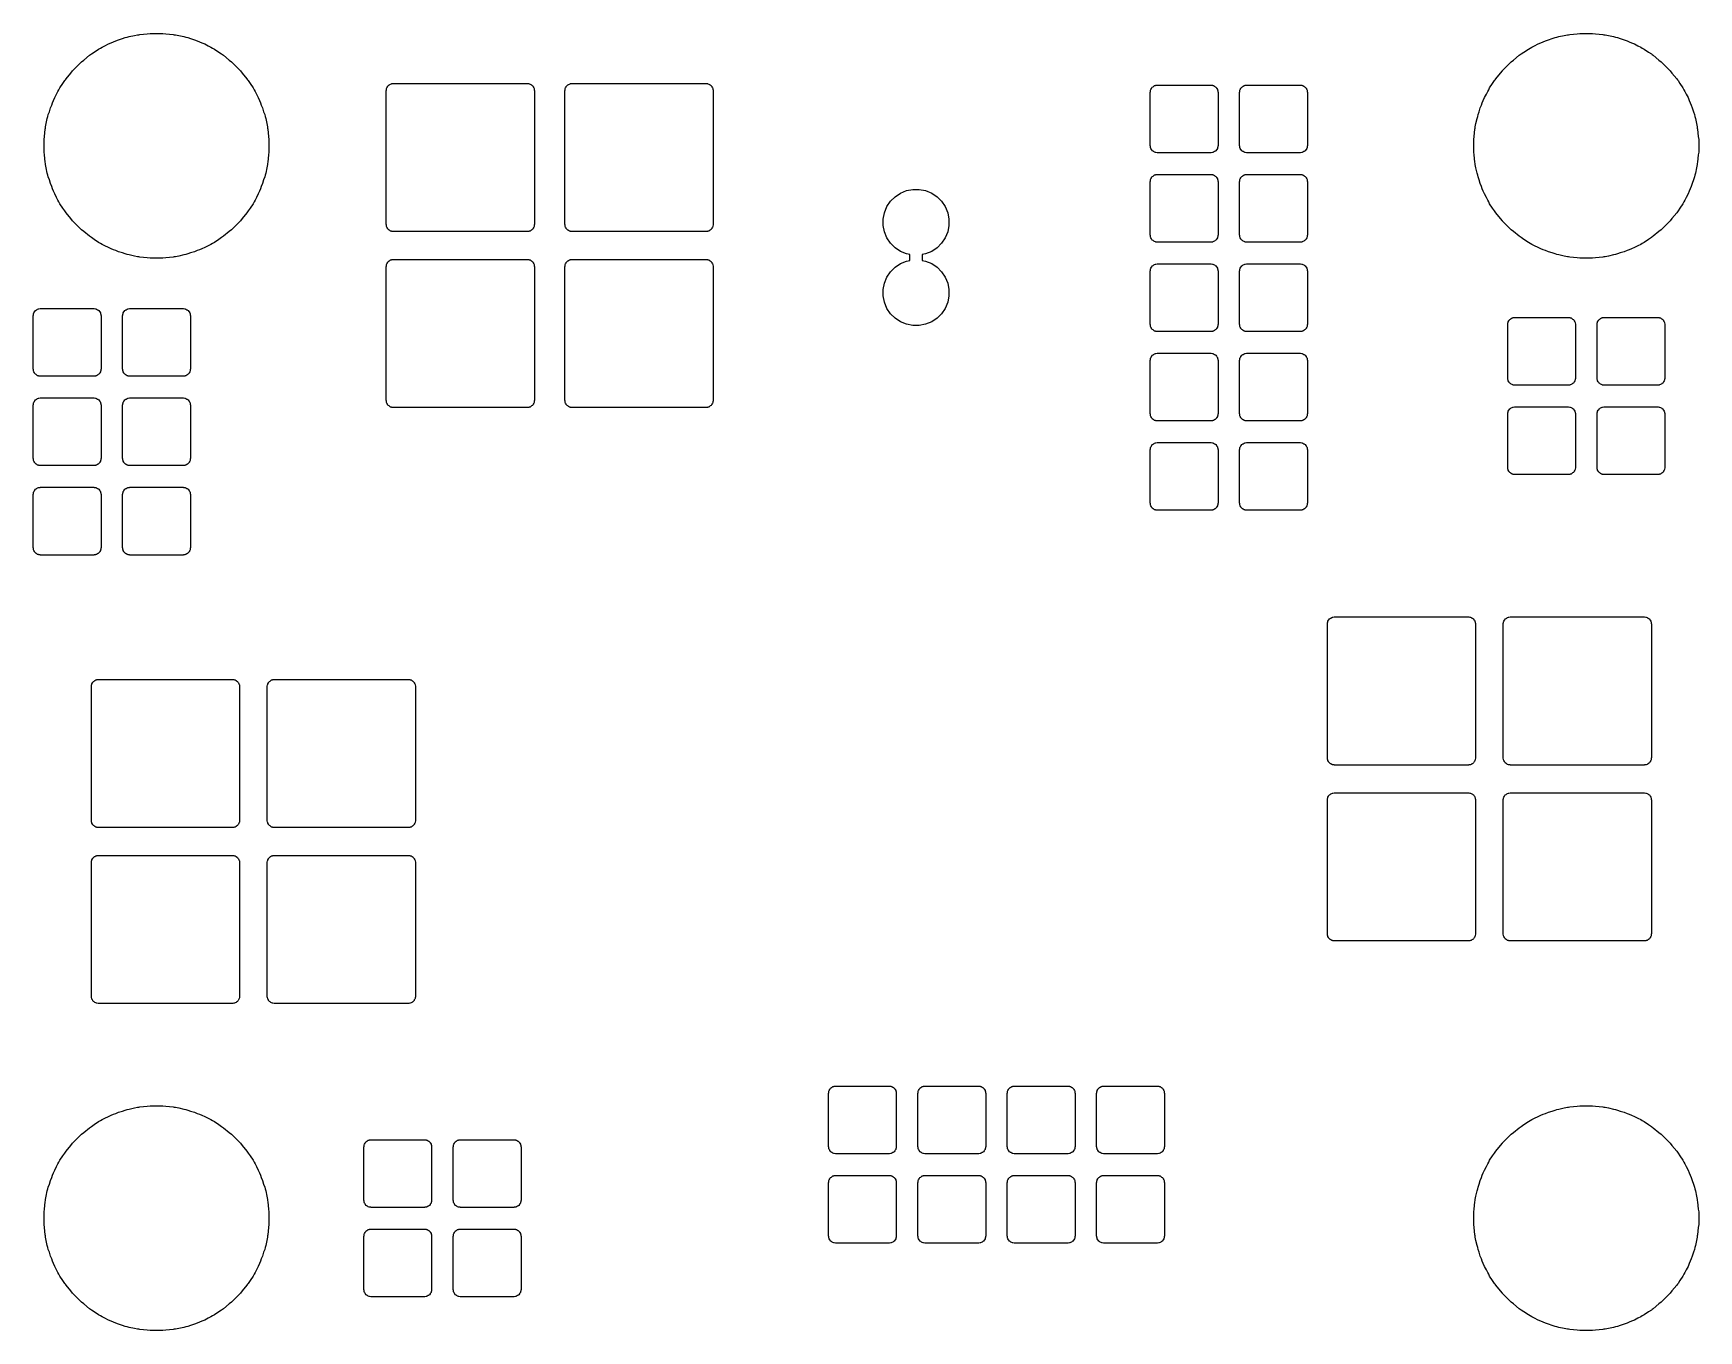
# Model space of a CAD drawing. Extents: x 0.06 to 1.93, y 0.07 to 1.53.
import ezdxf

# ---------------------------------------------------------------- set-up
doc = ezdxf.new("R2010")
doc.units = 0
doc.header["$MEASUREMENT"] = 0
doc.layers.add('BLACK', color=7, linetype='CONTINUOUS')

msp = doc.modelspace()

# ---------------------------------------------------------------- linework, layer by layer
at = {"layer": 'BLACK', "linetype": 'CONTINUOUS'}
for p, q in [((0.1373, 1.5092), (0.1391, 1.5103)), ((0.1391, 1.5103), (0.1421, 1.5118)), ((0.1421, 1.5118), (0.1461, 1.5139)), ((0.1461, 1.5139), (0.1493, 1.5152)), ((0.1493, 1.5152), (0.1518, 1.5164)), ((0.1518, 1.5164), (0.1544, 1.5173)), ((0.1544, 1.5173), (0.1576, 1.5186)), ((0.1576, 1.5186), (0.1619, 1.5199)), ((0.1619, 1.5199), (0.1651, 1.5211)), ((0.1651, 1.5211), (0.1671, 1.5215)), ((0.1671, 1.5215), (0.1694, 1.5222)), ((0.1694, 1.5222), (0.1752, 1.5234)), ((0.1752, 1.5234), (0.1789, 1.5242)), ((0.1789, 1.5242), (0.1802, 1.5243)), ((0.1802, 1.5243), (0.1815, 1.5246)), ((0.1815, 1.5246), (0.1897, 1.5254)), ((0.1897, 1.5254), (0.1929, 1.5258)), ((0.1929, 1.5258), (0.1934, 1.5258)), ((0.1934, 1.5258), (0.1938, 1.5258)), ((0.1938, 1.5258), (0.2062, 1.5258)), ((0.2062, 1.5258), (0.2066, 1.5258)), ((0.2066, 1.5258), (0.2071, 1.5258)), ((0.2071, 1.5258), (0.2103, 1.5254)), ((0.2103, 1.5254), (0.2185, 1.5246)), ((0.2185, 1.5246), (0.2198, 1.5243)), ((0.2198, 1.5243), (0.2211, 1.5242)), ((0.2211, 1.5242), (0.2248, 1.5234)), ((0.2248, 1.5234), (0.2306, 1.5222)), ((0.2306, 1.5222), (0.2329, 1.5215)), ((0.2329, 1.5215), (0.2349, 1.5211)), ((0.2349, 1.5211), (0.2381, 1.5199)), ((0.2381, 1.5199), (0.2424, 1.5186)), ((0.2424, 1.5186), (0.2456, 1.5173)), ((0.2456, 1.5173), (0.2482, 1.5164)), ((0.2482, 1.5164), (0.2507, 1.5152)), ((0.2507, 1.5152), (0.2539, 1.5139)), ((0.2539, 1.5139), (0.2579, 1.5118)), ((0.2579, 1.5118), (0.2609, 1.5103)), ((0.2609, 1.5103), (0.2627, 1.5092)), ((1.7373, 1.5092), (1.7391, 1.5103)), ((1.7391, 1.5103), (1.7421, 1.5118)), ((1.7421, 1.5118), (1.7461, 1.5139)), ((1.7461, 1.5139), (1.7493, 1.5152)), ((1.7493, 1.5152), (1.7518, 1.5164)), ((1.7518, 1.5164), (1.7544, 1.5173)), ((1.7544, 1.5173), (1.7576, 1.5186)), ((1.7576, 1.5186), (1.7619, 1.5199)), ((1.7619, 1.5199), (1.7651, 1.5211)), ((1.7651, 1.5211), (1.7671, 1.5215)), ((1.7671, 1.5215), (1.7694, 1.5222)), ((1.7694, 1.5222), (1.7752, 1.5234)), ((1.7752, 1.5234), (1.7789, 1.5242)), ((1.7789, 1.5242), (1.7802, 1.5243)), ((1.7802, 1.5243), (1.7815, 1.5246)), ((1.7815, 1.5246), (1.7897, 1.5254)), ((1.7897, 1.5254), (1.7929, 1.5258)), ((1.7929, 1.5258), (1.7934, 1.5258)), ((1.7934, 1.5258), (1.7938, 1.5258)), ((1.7938, 1.5258), (1.8062, 1.5258)), ((1.8062, 1.5258), (1.8066, 1.5258)), ((1.8066, 1.5258), (1.8071, 1.5258)), ((1.8071, 1.5258), (1.8103, 1.5254)), ((1.8103, 1.5254), (1.8185, 1.5246)), ((1.8185, 1.5246), (1.8198, 1.5243)), ((1.8198, 1.5243), (1.8211, 1.5242)), ((1.8211, 1.5242), (1.8248, 1.5234)), ((1.8248, 1.5234), (1.8306, 1.5222)), ((1.8306, 1.5222), (1.8329, 1.5215)), ((1.8329, 1.5215), (1.8349, 1.5211)), ((1.8349, 1.5211), (1.8381, 1.5199)), ((1.8381, 1.5199), (1.8424, 1.5186)), ((1.8424, 1.5186), (1.8456, 1.5173)), ((1.8456, 1.5173), (1.8482, 1.5164)), ((1.8482, 1.5164), (1.8507, 1.5152)), ((1.8507, 1.5152), (1.8539, 1.5139)), ((1.8539, 1.5139), (1.8579, 1.5118)), ((1.8579, 1.5118), (1.8609, 1.5103)), ((1.8609, 1.5103), (1.8627, 1.5092)), ((0.1067, 1.4846), (0.1154, 1.4933)), ((0.1154, 1.4933), (0.1157, 1.4936)), ((0.1157, 1.4936), (0.1161, 1.4939)), ((0.1161, 1.4939), (0.1186, 1.4959)), ((0.1186, 1.4959), (0.125, 1.5012)), ((0.125, 1.5012), (0.1261, 1.502)), ((0.1261, 1.502), (0.1271, 1.5027)), ((0.1271, 1.5027), (0.1303, 1.5048)), ((0.1303, 1.5048), (0.1352, 1.5081)), ((0.1352, 1.5081), (0.1373, 1.5092)), ((0.2627, 1.5092), (0.2648, 1.5081)), ((0.2648, 1.5081), (0.2697, 1.5048)), ((0.2697, 1.5048), (0.2729, 1.5027)), ((0.2729, 1.5027), (0.2739, 1.502)), ((0.2739, 1.502), (0.275, 1.5012)), ((0.275, 1.5012), (0.2814, 1.4959)), ((0.2814, 1.4959), (0.2839, 1.4939)), ((0.2839, 1.4939), (0.2843, 1.4936)), ((0.2843, 1.4936), (0.2846, 1.4933)), ((0.2846, 1.4933), (0.2933, 1.4846)), ((1.7067, 1.4846), (1.7154, 1.4933)), ((1.7154, 1.4933), (1.7157, 1.4936)), ((1.7157, 1.4936), (1.7161, 1.4939)), ((1.7161, 1.4939), (1.7186, 1.4959)), ((1.7186, 1.4959), (1.725, 1.5012)), ((1.725, 1.5012), (1.7261, 1.502)), ((1.7261, 1.502), (1.7271, 1.5027)), ((1.7271, 1.5027), (1.7303, 1.5048)), ((1.7303, 1.5048), (1.7352, 1.5081)), ((1.7352, 1.5081), (1.7373, 1.5092)), ((1.8627, 1.5092), (1.8648, 1.5081)), ((1.8648, 1.5081), (1.8697, 1.5048)), ((1.8697, 1.5048), (1.8729, 1.5027)), ((1.8729, 1.5027), (1.8739, 1.502)), ((1.8739, 1.502), (1.875, 1.5012)), ((1.875, 1.5012), (1.8814, 1.4959)), ((1.8814, 1.4959), (1.8839, 1.4939)), ((1.8839, 1.4939), (1.8843, 1.4936)), ((1.8843, 1.4936), (1.8846, 1.4933)), ((1.8846, 1.4933), (1.8933, 1.4846)), ((0.0952, 1.4697), (0.0973, 1.4729)), ((0.0973, 1.4729), (0.098, 1.4739)), ((0.098, 1.4739), (0.0988, 1.475)), ((0.0988, 1.475), (0.1041, 1.4814)), ((0.1041, 1.4814), (0.1061, 1.4839)), ((0.1061, 1.4839), (0.1064, 1.4843)), ((0.1064, 1.4843), (0.1067, 1.4846)), ((0.2933, 1.4846), (0.2936, 1.4843)), ((0.2936, 1.4843), (0.2939, 1.4839)), ((0.2939, 1.4839), (0.2959, 1.4814)), ((0.2959, 1.4814), (0.3012, 1.475)), ((0.3012, 1.475), (0.302, 1.4739)), ((0.302, 1.4739), (0.3027, 1.4729)), ((0.3027, 1.4729), (0.3048, 1.4697)), ((1.6952, 1.4697), (1.6973, 1.4729)), ((1.6973, 1.4729), (1.698, 1.4739)), ((1.698, 1.4739), (1.6988, 1.475)), ((1.6988, 1.475), (1.7041, 1.4814)), ((1.7041, 1.4814), (1.7061, 1.4839)), ((1.7061, 1.4839), (1.7064, 1.4843)), ((1.7064, 1.4843), (1.7067, 1.4846)), ((1.8933, 1.4846), (1.8936, 1.4843)), ((1.8936, 1.4843), (1.8939, 1.4839)), ((1.8939, 1.4839), (1.8959, 1.4814)), ((1.8959, 1.4814), (1.9012, 1.475)), ((1.9012, 1.475), (1.902, 1.4739)), ((1.902, 1.4739), (1.9027, 1.4729)), ((1.9027, 1.4729), (1.9048, 1.4697)), ((0.0848, 1.4507), (0.0861, 1.4539)), ((0.0861, 1.4539), (0.0882, 1.4579)), ((0.0882, 1.4579), (0.0897, 1.4609)), ((0.0897, 1.4609), (0.0908, 1.4627)), ((0.0908, 1.4627), (0.0919, 1.4648)), ((0.0919, 1.4648), (0.0952, 1.4697)), ((0.3048, 1.4697), (0.3081, 1.4648)), ((0.3081, 1.4648), (0.3092, 1.4627)), ((0.3092, 1.4627), (0.3103, 1.4609)), ((0.3103, 1.4609), (0.3118, 1.4579)), ((0.3118, 1.4579), (0.3139, 1.4539)), ((0.3139, 1.4539), (0.3152, 1.4507)), ((0.4571, 1.4619), (0.4572, 1.4622)), ((0.4571, 1.3119), (0.4571, 1.4619)), ((0.4572, 1.4622), (0.4573, 1.4635)), ((0.4573, 1.4635), (0.4575, 1.464)), ((0.4575, 1.464), (0.4577, 1.4649)), ((0.4577, 1.4649), (0.4584, 1.4658)), ((0.4584, 1.4658), (0.4586, 1.4663)), ((0.4586, 1.4663), (0.4589, 1.4666)), ((0.4589, 1.4666), (0.4594, 1.4674)), ((0.4594, 1.4674), (0.4603, 1.468)), ((0.4603, 1.468), (0.4606, 1.4683)), ((0.4606, 1.4683), (0.461, 1.4685)), ((0.461, 1.4685), (0.462, 1.4691)), ((0.462, 1.4691), (0.4629, 1.4693)), ((0.4629, 1.4693), (0.4633, 1.4695)), ((0.4633, 1.4695), (0.4647, 1.4697)), ((0.4647, 1.4697), (0.465, 1.4697)), ((0.465, 1.4697), (0.615, 1.4697)), ((0.615, 1.4697), (0.6153, 1.4697)), ((0.6153, 1.4697), (0.6167, 1.4695)), ((0.6167, 1.4695), (0.6171, 1.4693)), ((0.6171, 1.4693), (0.618, 1.4691)), ((0.618, 1.4691), (0.619, 1.4685)), ((0.619, 1.4685), (0.6194, 1.4683)), ((0.6194, 1.4683), (0.6197, 1.468)), ((0.6197, 1.468), (0.6206, 1.4674)), ((0.6206, 1.4674), (0.6211, 1.4666)), ((0.6211, 1.4666), (0.6214, 1.4663)), ((0.6214, 1.4663), (0.6216, 1.4658)), ((0.6216, 1.4658), (0.6223, 1.4649)), ((0.6223, 1.4649), (0.6225, 1.464)), ((0.6225, 1.464), (0.6227, 1.4635)), ((0.6227, 1.4635), (0.6228, 1.4622)), ((0.6228, 1.4622), (0.6229, 1.4619)), ((0.6229, 1.4619), (0.6229, 1.3119)), ((0.6571, 1.4619), (0.6572, 1.4622)), ((0.6571, 1.3119), (0.6571, 1.4619)), ((0.6572, 1.4622), (0.6573, 1.4635)), ((0.6573, 1.4635), (0.6575, 1.464)), ((0.6575, 1.464), (0.6577, 1.4649)), ((0.6577, 1.4649), (0.6584, 1.4658)), ((0.6584, 1.4658), (0.6586, 1.4663)), ((0.6586, 1.4663), (0.6589, 1.4666)), ((0.6589, 1.4666), (0.6594, 1.4674)), ((0.6594, 1.4674), (0.6603, 1.468)), ((0.6603, 1.468), (0.6606, 1.4683)), ((0.6606, 1.4683), (0.661, 1.4685)), ((0.661, 1.4685), (0.662, 1.4691)), ((0.662, 1.4691), (0.6629, 1.4693)), ((0.6629, 1.4693), (0.6633, 1.4695)), ((0.6633, 1.4695), (0.6647, 1.4697)), ((0.6647, 1.4697), (0.665, 1.4697)), ((0.665, 1.4697), (0.815, 1.4697)), ((0.815, 1.4697), (0.8153, 1.4697)), ((0.8153, 1.4697), (0.8167, 1.4695)), ((0.8167, 1.4695), (0.8171, 1.4693)), ((0.8171, 1.4693), (0.818, 1.4691)), ((0.818, 1.4691), (0.819, 1.4685)), ((0.819, 1.4685), (0.8194, 1.4683)), ((0.8194, 1.4683), (0.8197, 1.468)), ((0.8197, 1.468), (0.8206, 1.4674)), ((0.8206, 1.4674), (0.8211, 1.4666)), ((0.8211, 1.4666), (0.8214, 1.4663)), ((0.8214, 1.4663), (0.8216, 1.4658)), ((0.8216, 1.4658), (0.8223, 1.4649)), ((0.8223, 1.4649), (0.8225, 1.464)), ((0.8225, 1.464), (0.8227, 1.4635)), ((0.8227, 1.4635), (0.8228, 1.4622)), ((0.8228, 1.4622), (0.8229, 1.4619)), ((0.8229, 1.4619), (0.8229, 1.3119)), ((1.3121, 1.46), (1.3122, 1.4603)), ((1.3121, 1.4), (1.3121, 1.46)), ((1.3122, 1.4603), (1.3123, 1.4617)), ((1.3123, 1.4617), (1.3125, 1.4621)), ((1.3125, 1.4621), (1.3127, 1.463)), ((1.3127, 1.463), (1.3134, 1.464)), ((1.3134, 1.464), (1.3136, 1.4644)), ((1.3136, 1.4644), (1.3139, 1.4647)), ((1.3139, 1.4647), (1.3144, 1.4656)), ((1.3144, 1.4656), (1.3153, 1.4661)), ((1.3153, 1.4661), (1.3156, 1.4664)), ((1.3156, 1.4664), (1.316, 1.4666)), ((1.316, 1.4666), (1.317, 1.4673)), ((1.317, 1.4673), (1.3179, 1.4675)), ((1.3179, 1.4675), (1.3183, 1.4677)), ((1.3183, 1.4677), (1.3197, 1.4678)), ((1.3197, 1.4678), (1.32, 1.4679)), ((1.32, 1.4679), (1.38, 1.4679)), ((1.38, 1.4679), (1.3803, 1.4678)), ((1.3803, 1.4678), (1.3817, 1.4677)), ((1.3817, 1.4677), (1.3821, 1.4675)), ((1.3821, 1.4675), (1.383, 1.4673)), ((1.383, 1.4673), (1.384, 1.4666)), ((1.384, 1.4666), (1.3844, 1.4664)), ((1.3844, 1.4664), (1.3847, 1.4661)), ((1.3847, 1.4661), (1.3856, 1.4656)), ((1.3856, 1.4656), (1.3861, 1.4647)), ((1.3861, 1.4647), (1.3864, 1.4644)), ((1.3864, 1.4644), (1.3866, 1.464)), ((1.3866, 1.464), (1.3873, 1.463)), ((1.3873, 1.463), (1.3875, 1.4621)), ((1.3875, 1.4621), (1.3877, 1.4617)), ((1.3877, 1.4617), (1.3878, 1.4603)), ((1.3878, 1.4603), (1.3879, 1.46)), ((1.3879, 1.46), (1.3879, 1.4)), ((1.4121, 1.46), (1.4122, 1.4603)), ((1.4121, 1.4), (1.4121, 1.46)), ((1.4122, 1.4603), (1.4123, 1.4617)), ((1.4123, 1.4617), (1.4125, 1.4621)), ((1.4125, 1.4621), (1.4127, 1.463)), ((1.4127, 1.463), (1.4134, 1.464)), ((1.4134, 1.464), (1.4136, 1.4644)), ((1.4136, 1.4644), (1.4139, 1.4647)), ((1.4139, 1.4647), (1.4144, 1.4656)), ((1.4144, 1.4656), (1.4153, 1.4661)), ((1.4153, 1.4661), (1.4156, 1.4664)), ((1.4156, 1.4664), (1.416, 1.4666)), ((1.416, 1.4666), (1.417, 1.4673)), ((1.417, 1.4673), (1.4179, 1.4675)), ((1.4179, 1.4675), (1.4183, 1.4677)), ((1.4183, 1.4677), (1.4197, 1.4678)), ((1.4197, 1.4678), (1.42, 1.4679)), ((1.42, 1.4679), (1.48, 1.4679)), ((1.48, 1.4679), (1.4803, 1.4678)), ((1.4803, 1.4678), (1.4817, 1.4677)), ((1.4817, 1.4677), (1.4821, 1.4675)), ((1.4821, 1.4675), (1.483, 1.4673)), ((1.483, 1.4673), (1.484, 1.4666)), ((1.484, 1.4666), (1.4844, 1.4664)), ((1.4844, 1.4664), (1.4847, 1.4661)), ((1.4847, 1.4661), (1.4856, 1.4656)), ((1.4856, 1.4656), (1.4861, 1.4647)), ((1.4861, 1.4647), (1.4864, 1.4644)), ((1.4864, 1.4644), (1.4866, 1.464)), ((1.4866, 1.464), (1.4873, 1.463)), ((1.4873, 1.463), (1.4875, 1.4621)), ((1.4875, 1.4621), (1.4877, 1.4617)), ((1.4877, 1.4617), (1.4878, 1.4603)), ((1.4878, 1.4603), (1.4879, 1.46)), ((1.4879, 1.46), (1.4879, 1.4)), ((1.6848, 1.4507), (1.6861, 1.4539)), ((1.6861, 1.4539), (1.6882, 1.4579)), ((1.6882, 1.4579), (1.6897, 1.4609)), ((1.6897, 1.4609), (1.6908, 1.4627)), ((1.6908, 1.4627), (1.6919, 1.4648)), ((1.6919, 1.4648), (1.6952, 1.4697)), ((1.9048, 1.4697), (1.9081, 1.4648)), ((1.9081, 1.4648), (1.9092, 1.4627)), ((1.9092, 1.4627), (1.9103, 1.4609)), ((1.9103, 1.4609), (1.9118, 1.4579)), ((1.9118, 1.4579), (1.9139, 1.4539)), ((1.9139, 1.4539), (1.9152, 1.4507)), ((0.0789, 1.4349), (0.0801, 1.4381)), ((0.0801, 1.4381), (0.0814, 1.4424)), ((0.0814, 1.4424), (0.0827, 1.4456)), ((0.0827, 1.4456), (0.0836, 1.4482)), ((0.0836, 1.4482), (0.0848, 1.4507)), ((0.3152, 1.4507), (0.3164, 1.4482)), ((0.3164, 1.4482), (0.3173, 1.4456)), ((0.3173, 1.4456), (0.3186, 1.4424)), ((0.3186, 1.4424), (0.3199, 1.4381)), ((0.3199, 1.4381), (0.3211, 1.4349)), ((1.6789, 1.4349), (1.6801, 1.4381)), ((1.6801, 1.4381), (1.6814, 1.4424)), ((1.6814, 1.4424), (1.6827, 1.4456)), ((1.6827, 1.4456), (1.6836, 1.4482)), ((1.6836, 1.4482), (1.6848, 1.4507)), ((1.9152, 1.4507), (1.9164, 1.4482)), ((1.9164, 1.4482), (1.9173, 1.4456)), ((1.9173, 1.4456), (1.9186, 1.4424)), ((1.9186, 1.4424), (1.9199, 1.4381)), ((1.9199, 1.4381), (1.9211, 1.4349)), ((0.0746, 1.4103), (0.0754, 1.4185)), ((0.0754, 1.4185), (0.0757, 1.4198)), ((0.0757, 1.4198), (0.0758, 1.4211)), ((0.0758, 1.4211), (0.0766, 1.4248)), ((0.0766, 1.4248), (0.0778, 1.4306)), ((0.0778, 1.4306), (0.0785, 1.4329)), ((0.0785, 1.4329), (0.0789, 1.4349)), ((0.3211, 1.4349), (0.3215, 1.4329)), ((0.3215, 1.4329), (0.3222, 1.4306)), ((0.3222, 1.4306), (0.3234, 1.4248)), ((0.3234, 1.4248), (0.3242, 1.4211)), ((0.3242, 1.4211), (0.3243, 1.4198)), ((0.3243, 1.4198), (0.3246, 1.4185)), ((0.3246, 1.4185), (0.3254, 1.4103)), ((1.6746, 1.4103), (1.6754, 1.4185)), ((1.6754, 1.4185), (1.6757, 1.4198)), ((1.6757, 1.4198), (1.6758, 1.4211)), ((1.6758, 1.4211), (1.6766, 1.4248)), ((1.6766, 1.4248), (1.6778, 1.4306)), ((1.6778, 1.4306), (1.6785, 1.4329)), ((1.6785, 1.4329), (1.6789, 1.4349)), ((1.9211, 1.4349), (1.9215, 1.4329)), ((1.9215, 1.4329), (1.9222, 1.4306)), ((1.9222, 1.4306), (1.9234, 1.4248)), ((1.9234, 1.4248), (1.9242, 1.4211)), ((1.9242, 1.4211), (1.9243, 1.4198)), ((1.9243, 1.4198), (1.9246, 1.4185)), ((1.9246, 1.4185), (1.9254, 1.4103)), ((0.0742, 1.4071), (0.0746, 1.4103)), ((0.0742, 1.4066), (0.0742, 1.4071)), ((0.0742, 1.4062), (0.0742, 1.4066)), ((0.0742, 1.3938), (0.0742, 1.4062)), ((0.3254, 1.4103), (0.3258, 1.4071)), ((0.3258, 1.4071), (0.3258, 1.4066)), ((0.3258, 1.4066), (0.3258, 1.4062)), ((0.3258, 1.4062), (0.3258, 1.3938)), ((1.3122, 1.3997), (1.3121, 1.4)), ((1.3123, 1.3983), (1.3122, 1.3997)), ((1.3125, 1.3979), (1.3123, 1.3983)), ((1.3127, 1.397), (1.3125, 1.3979)), ((1.3875, 1.3979), (1.3873, 1.397)), ((1.3877, 1.3983), (1.3875, 1.3979)), ((1.3878, 1.3997), (1.3877, 1.3983)), ((1.3879, 1.4), (1.3878, 1.3997)), ((1.4122, 1.3997), (1.4121, 1.4)), ((1.4123, 1.3983), (1.4122, 1.3997)), ((1.4125, 1.3979), (1.4123, 1.3983)), ((1.4127, 1.397), (1.4125, 1.3979)), ((1.4875, 1.3979), (1.4873, 1.397)), ((1.4877, 1.3983), (1.4875, 1.3979)), ((1.4878, 1.3997), (1.4877, 1.3983)), ((1.4879, 1.4), (1.4878, 1.3997)), ((1.6742, 1.4071), (1.6746, 1.4103)), ((1.6742, 1.4066), (1.6742, 1.4071)), ((1.6742, 1.4062), (1.6742, 1.4066)), ((1.6742, 1.3938), (1.6742, 1.4062)), ((1.9254, 1.4103), (1.9258, 1.4071)), ((1.9258, 1.4071), (1.9258, 1.4066)), ((1.9258, 1.4066), (1.9258, 1.4062)), ((1.9258, 1.4062), (1.9258, 1.3938)), ((0.0742, 1.3934), (0.0742, 1.3938)), ((0.0742, 1.3929), (0.0742, 1.3934)), ((0.0746, 1.3897), (0.0742, 1.3929)), ((0.0754, 1.3815), (0.0746, 1.3897)), ((0.0757, 1.3802), (0.0754, 1.3815)), ((0.0758, 1.3789), (0.0757, 1.3802)), ((0.3243, 1.3802), (0.3242, 1.3789)), ((0.3246, 1.3815), (0.3243, 1.3802)), ((0.3254, 1.3897), (0.3246, 1.3815)), ((0.3258, 1.3929), (0.3254, 1.3897)), ((0.3258, 1.3938), (0.3258, 1.3934)), ((0.3258, 1.3934), (0.3258, 1.3929)), ((1.3134, 1.396), (1.3127, 1.397)), ((1.3136, 1.3956), (1.3134, 1.396)), ((1.3139, 1.3953), (1.3136, 1.3956)), ((1.3144, 1.3944), (1.3139, 1.3953)), ((1.3153, 1.3939), (1.3144, 1.3944)), ((1.3156, 1.3936), (1.3153, 1.3939)), ((1.316, 1.3934), (1.3156, 1.3936)), ((1.317, 1.3927), (1.316, 1.3934)), ((1.3179, 1.3925), (1.317, 1.3927)), ((1.3183, 1.3923), (1.3179, 1.3925)), ((1.3197, 1.3922), (1.3183, 1.3923)), ((1.32, 1.3921), (1.3197, 1.3922)), ((1.3202, 1.3921), (1.32, 1.3921)), ((1.3798, 1.3921), (1.3202, 1.3921)), ((1.38, 1.3921), (1.3798, 1.3921)), ((1.3803, 1.3922), (1.38, 1.3921)), ((1.3817, 1.3923), (1.3803, 1.3922)), ((1.3821, 1.3925), (1.3817, 1.3923)), ((1.383, 1.3927), (1.3821, 1.3925)), ((1.384, 1.3934), (1.383, 1.3927)), ((1.3844, 1.3936), (1.384, 1.3934)), ((1.3847, 1.3939), (1.3844, 1.3936)), ((1.3856, 1.3944), (1.3847, 1.3939)), ((1.3861, 1.3953), (1.3856, 1.3944)), ((1.3864, 1.3956), (1.3861, 1.3953)), ((1.3866, 1.396), (1.3864, 1.3956)), ((1.3873, 1.397), (1.3866, 1.396)), ((1.4134, 1.396), (1.4127, 1.397)), ((1.4136, 1.3956), (1.4134, 1.396)), ((1.4139, 1.3953), (1.4136, 1.3956)), ((1.4144, 1.3944), (1.4139, 1.3953)), ((1.4153, 1.3939), (1.4144, 1.3944)), ((1.4156, 1.3936), (1.4153, 1.3939)), ((1.416, 1.3934), (1.4156, 1.3936)), ((1.417, 1.3927), (1.416, 1.3934)), ((1.4179, 1.3925), (1.417, 1.3927)), ((1.4183, 1.3923), (1.4179, 1.3925)), ((1.4197, 1.3922), (1.4183, 1.3923)), ((1.42, 1.3921), (1.4197, 1.3922)), ((1.4202, 1.3921), (1.42, 1.3921)), ((1.4798, 1.3921), (1.4202, 1.3921)), ((1.48, 1.3921), (1.4798, 1.3921)), ((1.4803, 1.3922), (1.48, 1.3921)), ((1.4817, 1.3923), (1.4803, 1.3922)), ((1.4821, 1.3925), (1.4817, 1.3923)), ((1.483, 1.3927), (1.4821, 1.3925)), ((1.484, 1.3934), (1.483, 1.3927)), ((1.4844, 1.3936), (1.484, 1.3934)), ((1.4847, 1.3939), (1.4844, 1.3936)), ((1.4856, 1.3944), (1.4847, 1.3939)), ((1.4861, 1.3953), (1.4856, 1.3944)), ((1.4864, 1.3956), (1.4861, 1.3953)), ((1.4866, 1.396), (1.4864, 1.3956)), ((1.4873, 1.397), (1.4866, 1.396)), ((1.6742, 1.3934), (1.6742, 1.3938)), ((1.6742, 1.3929), (1.6742, 1.3934)), ((1.6746, 1.3897), (1.6742, 1.3929)), ((1.6754, 1.3815), (1.6746, 1.3897)), ((1.6757, 1.3802), (1.6754, 1.3815)), ((1.6758, 1.3789), (1.6757, 1.3802)), ((1.9243, 1.3802), (1.9242, 1.3789)), ((1.9246, 1.3815), (1.9243, 1.3802)), ((1.9254, 1.3897), (1.9246, 1.3815)), ((1.9258, 1.3929), (1.9254, 1.3897)), ((1.9258, 1.3938), (1.9258, 1.3934)), ((1.9258, 1.3934), (1.9258, 1.3929)), ((0.0766, 1.3752), (0.0758, 1.3789)), ((0.0778, 1.3694), (0.0766, 1.3752)), ((0.0785, 1.3671), (0.0778, 1.3694)), ((0.0789, 1.3651), (0.0785, 1.3671)), ((0.0801, 1.3619), (0.0789, 1.3651)), ((0.0814, 1.3576), (0.0801, 1.3619)), ((0.3199, 1.3619), (0.3186, 1.3576)), ((0.3211, 1.3651), (0.3199, 1.3619)), ((0.3215, 1.3671), (0.3211, 1.3651)), ((0.3222, 1.3694), (0.3215, 1.3671)), ((0.3234, 1.3752), (0.3222, 1.3694)), ((0.3242, 1.3789), (0.3234, 1.3752)), ((1.3122, 1.3603), (1.3123, 1.3617)), ((1.3123, 1.3617), (1.3125, 1.3621)), ((1.3125, 1.3621), (1.3127, 1.363)), ((1.3127, 1.363), (1.3134, 1.364)), ((1.3134, 1.364), (1.3136, 1.3644)), ((1.3136, 1.3644), (1.3139, 1.3647)), ((1.3139, 1.3647), (1.3144, 1.3656)), ((1.3144, 1.3656), (1.3153, 1.3661)), ((1.3153, 1.3661), (1.3156, 1.3664)), ((1.3156, 1.3664), (1.316, 1.3666)), ((1.316, 1.3666), (1.317, 1.3673)), ((1.317, 1.3673), (1.3179, 1.3675)), ((1.3179, 1.3675), (1.3183, 1.3677)), ((1.3183, 1.3677), (1.3197, 1.3678)), ((1.3197, 1.3678), (1.32, 1.3679)), ((1.32, 1.3679), (1.38, 1.3679)), ((1.38, 1.3679), (1.3803, 1.3678)), ((1.3803, 1.3678), (1.3817, 1.3677)), ((1.3817, 1.3677), (1.3821, 1.3675)), ((1.3821, 1.3675), (1.383, 1.3673)), ((1.383, 1.3673), (1.384, 1.3666)), ((1.384, 1.3666), (1.3844, 1.3664)), ((1.3844, 1.3664), (1.3847, 1.3661)), ((1.3847, 1.3661), (1.3856, 1.3656)), ((1.3856, 1.3656), (1.3861, 1.3647)), ((1.3861, 1.3647), (1.3864, 1.3644)), ((1.3864, 1.3644), (1.3866, 1.364)), ((1.3866, 1.364), (1.3873, 1.363)), ((1.3873, 1.363), (1.3875, 1.3621)), ((1.3875, 1.3621), (1.3877, 1.3617)), ((1.3877, 1.3617), (1.3878, 1.3603)), ((1.4122, 1.3603), (1.4123, 1.3617)), ((1.4123, 1.3617), (1.4125, 1.3621)), ((1.4125, 1.3621), (1.4127, 1.363)), ((1.4127, 1.363), (1.4134, 1.364)), ((1.4134, 1.364), (1.4136, 1.3644)), ((1.4136, 1.3644), (1.4139, 1.3647)), ((1.4139, 1.3647), (1.4144, 1.3656)), ((1.4144, 1.3656), (1.4153, 1.3661)), ((1.4153, 1.3661), (1.4156, 1.3664)), ((1.4156, 1.3664), (1.416, 1.3666)), ((1.416, 1.3666), (1.417, 1.3673)), ((1.417, 1.3673), (1.4179, 1.3675)), ((1.4179, 1.3675), (1.4183, 1.3677)), ((1.4183, 1.3677), (1.4197, 1.3678)), ((1.4197, 1.3678), (1.42, 1.3679)), ((1.42, 1.3679), (1.48, 1.3679)), ((1.48, 1.3679), (1.4803, 1.3678)), ((1.4803, 1.3678), (1.4817, 1.3677)), ((1.4817, 1.3677), (1.4821, 1.3675)), ((1.4821, 1.3675), (1.483, 1.3673)), ((1.483, 1.3673), (1.484, 1.3666)), ((1.484, 1.3666), (1.4844, 1.3664)), ((1.4844, 1.3664), (1.4847, 1.3661)), ((1.4847, 1.3661), (1.4856, 1.3656)), ((1.4856, 1.3656), (1.4861, 1.3647)), ((1.4861, 1.3647), (1.4864, 1.3644)), ((1.4864, 1.3644), (1.4866, 1.364)), ((1.4866, 1.364), (1.4873, 1.363)), ((1.4873, 1.363), (1.4875, 1.3621)), ((1.4875, 1.3621), (1.4877, 1.3617)), ((1.4877, 1.3617), (1.4878, 1.3603)), ((1.6766, 1.3752), (1.6758, 1.3789)), ((1.6778, 1.3694), (1.6766, 1.3752)), ((1.6785, 1.3671), (1.6778, 1.3694)), ((1.6789, 1.3651), (1.6785, 1.3671)), ((1.6801, 1.3619), (1.6789, 1.3651)), ((1.6814, 1.3576), (1.6801, 1.3619)), ((1.9199, 1.3619), (1.9186, 1.3576)), ((1.9211, 1.3651), (1.9199, 1.3619)), ((1.9215, 1.3671), (1.9211, 1.3651)), ((1.9222, 1.3694), (1.9215, 1.3671)), ((1.9234, 1.3752), (1.9222, 1.3694)), ((1.9242, 1.3789), (1.9234, 1.3752)), ((0.0827, 1.3544), (0.0814, 1.3576)), ((0.0836, 1.3518), (0.0827, 1.3544)), ((0.0848, 1.3493), (0.0836, 1.3518)), ((0.0861, 1.3461), (0.0848, 1.3493)), ((0.0882, 1.3421), (0.0861, 1.3461)), ((0.0897, 1.3391), (0.0882, 1.3421)), ((0.3118, 1.3421), (0.3103, 1.3391)), ((0.3139, 1.3461), (0.3118, 1.3421)), ((0.3152, 1.3493), (0.3139, 1.3461)), ((0.3164, 1.3518), (0.3152, 1.3493)), ((0.3173, 1.3544), (0.3164, 1.3518)), ((0.3186, 1.3576), (0.3173, 1.3544)), ((1.0214, 1.3379), (1.0265, 1.343)), ((1.0265, 1.343), (1.0325, 1.3471)), ((1.0325, 1.3471), (1.0393, 1.3498)), ((1.0393, 1.3498), (1.0464, 1.3512)), ((1.0464, 1.3512), (1.0536, 1.3512)), ((1.0536, 1.3512), (1.0607, 1.3498)), ((1.0607, 1.3498), (1.0675, 1.3471)), ((1.0675, 1.3471), (1.0735, 1.343)), ((1.0735, 1.343), (1.0786, 1.3379)), ((1.3121, 1.36), (1.3122, 1.3603)), ((1.3121, 1.3), (1.3121, 1.36)), ((1.3878, 1.3603), (1.3879, 1.36)), ((1.3879, 1.36), (1.3879, 1.3)), ((1.4121, 1.36), (1.4122, 1.3603)), ((1.4121, 1.3), (1.4121, 1.36)), ((1.4878, 1.3603), (1.4879, 1.36)), ((1.4879, 1.36), (1.4879, 1.3)), ((1.6827, 1.3544), (1.6814, 1.3576)), ((1.6836, 1.3518), (1.6827, 1.3544)), ((1.6848, 1.3493), (1.6836, 1.3518)), ((1.6861, 1.3461), (1.6848, 1.3493)), ((1.6882, 1.3421), (1.6861, 1.3461)), ((1.6897, 1.3391), (1.6882, 1.3421)), ((1.9118, 1.3421), (1.9103, 1.3391)), ((1.9139, 1.3461), (1.9118, 1.3421)), ((1.9152, 1.3493), (1.9139, 1.3461)), ((1.9164, 1.3518), (1.9152, 1.3493)), ((1.9173, 1.3544), (1.9164, 1.3518)), ((1.9186, 1.3576), (1.9173, 1.3544)), ((0.0908, 1.3373), (0.0897, 1.3391)), ((0.0919, 1.3352), (0.0908, 1.3373)), ((0.0952, 1.3303), (0.0919, 1.3352)), ((0.0973, 1.3271), (0.0952, 1.3303)), ((0.098, 1.3261), (0.0973, 1.3271)), ((0.0988, 1.325), (0.098, 1.3261)), ((0.1041, 1.3186), (0.0988, 1.325)), ((0.3012, 1.325), (0.2959, 1.3186)), ((0.302, 1.3261), (0.3012, 1.325)), ((0.3027, 1.3271), (0.302, 1.3261)), ((0.3048, 1.3303), (0.3027, 1.3271)), ((0.3081, 1.3352), (0.3048, 1.3303)), ((0.3092, 1.3373), (0.3081, 1.3352)), ((0.3103, 1.3391), (0.3092, 1.3373)), ((1.0132, 1.318), (1.0146, 1.3251)), ((1.0146, 1.3251), (1.0173, 1.3319)), ((1.0173, 1.3319), (1.0214, 1.3379)), ((1.0786, 1.3379), (1.0827, 1.3319)), ((1.0827, 1.3319), (1.0854, 1.3251)), ((1.0854, 1.3251), (1.0868, 1.318)), ((1.6908, 1.3373), (1.6897, 1.3391)), ((1.6919, 1.3352), (1.6908, 1.3373)), ((1.6952, 1.3303), (1.6919, 1.3352)), ((1.6973, 1.3271), (1.6952, 1.3303)), ((1.698, 1.3261), (1.6973, 1.3271)), ((1.6988, 1.325), (1.698, 1.3261)), ((1.7041, 1.3186), (1.6988, 1.325)), ((1.9012, 1.325), (1.8959, 1.3186)), ((1.902, 1.3261), (1.9012, 1.325)), ((1.9027, 1.3271), (1.902, 1.3261)), ((1.9048, 1.3303), (1.9027, 1.3271)), ((1.9081, 1.3352), (1.9048, 1.3303)), ((1.9092, 1.3373), (1.9081, 1.3352)), ((1.9103, 1.3391), (1.9092, 1.3373)), ((0.1061, 1.3161), (0.1041, 1.3186)), ((0.1064, 1.3157), (0.1061, 1.3161)), ((0.1067, 1.3154), (0.1064, 1.3157)), ((0.1154, 1.3067), (0.1067, 1.3154)), ((0.1157, 1.3064), (0.1154, 1.3067)), ((0.1161, 1.3061), (0.1157, 1.3064)), ((0.1186, 1.3041), (0.1161, 1.3061)), ((0.2839, 1.3061), (0.2814, 1.3041)), ((0.2843, 1.3064), (0.2839, 1.3061)), ((0.2846, 1.3067), (0.2843, 1.3064)), ((0.2933, 1.3154), (0.2846, 1.3067)), ((0.2936, 1.3157), (0.2933, 1.3154)), ((0.2939, 1.3161), (0.2936, 1.3157)), ((0.2959, 1.3186), (0.2939, 1.3161)), ((0.4572, 1.3115), (0.4571, 1.3119)), ((0.4573, 1.3102), (0.4572, 1.3115)), ((0.4575, 1.3097), (0.4573, 1.3102)), ((0.4577, 1.3088), (0.4575, 1.3097)), ((0.4584, 1.3079), (0.4577, 1.3088)), ((0.4586, 1.3074), (0.4584, 1.3079)), ((0.4589, 1.3071), (0.4586, 1.3074)), ((0.4594, 1.3063), (0.4589, 1.3071)), ((0.4603, 1.3057), (0.4594, 1.3063)), ((0.4606, 1.3054), (0.4603, 1.3057)), ((0.461, 1.3052), (0.4606, 1.3054)), ((0.462, 1.3046), (0.461, 1.3052)), ((0.619, 1.3052), (0.618, 1.3046)), ((0.6194, 1.3054), (0.619, 1.3052)), ((0.6197, 1.3057), (0.6194, 1.3054)), ((0.6206, 1.3063), (0.6197, 1.3057)), ((0.6211, 1.3071), (0.6206, 1.3063)), ((0.6214, 1.3074), (0.6211, 1.3071)), ((0.6216, 1.3079), (0.6214, 1.3074)), ((0.6223, 1.3088), (0.6216, 1.3079)), ((0.6225, 1.3097), (0.6223, 1.3088)), ((0.6227, 1.3102), (0.6225, 1.3097)), ((0.6228, 1.3115), (0.6227, 1.3102)), ((0.6229, 1.3119), (0.6228, 1.3115)), ((0.6572, 1.3115), (0.6571, 1.3119)), ((0.6573, 1.3102), (0.6572, 1.3115)), ((0.6575, 1.3097), (0.6573, 1.3102)), ((0.6577, 1.3088), (0.6575, 1.3097)), ((0.6584, 1.3079), (0.6577, 1.3088)), ((0.6586, 1.3074), (0.6584, 1.3079)), ((0.6589, 1.3071), (0.6586, 1.3074)), ((0.6594, 1.3063), (0.6589, 1.3071)), ((0.6603, 1.3057), (0.6594, 1.3063)), ((0.6606, 1.3054), (0.6603, 1.3057)), ((0.661, 1.3052), (0.6606, 1.3054)), ((0.662, 1.3046), (0.661, 1.3052)), ((0.819, 1.3052), (0.818, 1.3046)), ((0.8194, 1.3054), (0.819, 1.3052)), ((0.8197, 1.3057), (0.8194, 1.3054)), ((0.8206, 1.3063), (0.8197, 1.3057)), ((0.8211, 1.3071), (0.8206, 1.3063)), ((0.8214, 1.3074), (0.8211, 1.3071)), ((0.8216, 1.3079), (0.8214, 1.3074)), ((0.8223, 1.3088), (0.8216, 1.3079)), ((0.8225, 1.3097), (0.8223, 1.3088)), ((0.8227, 1.3102), (0.8225, 1.3097)), ((0.8228, 1.3115), (0.8227, 1.3102)), ((0.8229, 1.3119), (0.8228, 1.3115)), ((1.0132, 1.3108), (1.0132, 1.318)), ((1.0146, 1.3037), (1.0132, 1.3108)), ((1.0868, 1.3108), (1.0854, 1.3037)), ((1.0868, 1.318), (1.0868, 1.3108)), ((1.7061, 1.3161), (1.7041, 1.3186)), ((1.7064, 1.3157), (1.7061, 1.3161)), ((1.7067, 1.3154), (1.7064, 1.3157)), ((1.7154, 1.3067), (1.7067, 1.3154)), ((1.7157, 1.3064), (1.7154, 1.3067)), ((1.7161, 1.3061), (1.7157, 1.3064)), ((1.7186, 1.3041), (1.7161, 1.3061)), ((1.8839, 1.3061), (1.8814, 1.3041)), ((1.8843, 1.3064), (1.8839, 1.3061)), ((1.8846, 1.3067), (1.8843, 1.3064)), ((1.8933, 1.3154), (1.8846, 1.3067)), ((1.8936, 1.3157), (1.8933, 1.3154)), ((1.8939, 1.3161), (1.8936, 1.3157)), ((1.8959, 1.3186), (1.8939, 1.3161)), ((0.125, 1.2988), (0.1186, 1.3041)), ((0.1261, 1.298), (0.125, 1.2988)), ((0.1271, 1.2973), (0.1261, 1.298)), ((0.1303, 1.2952), (0.1271, 1.2973)), ((0.1352, 1.2919), (0.1303, 1.2952)), ((0.1373, 1.2908), (0.1352, 1.2919)), ((0.1391, 1.2897), (0.1373, 1.2908)), ((0.1421, 1.2882), (0.1391, 1.2897)), ((0.1461, 1.2861), (0.1421, 1.2882)), ((0.1493, 1.2848), (0.1461, 1.2861)), ((0.2539, 1.2861), (0.2507, 1.2848)), ((0.2579, 1.2882), (0.2539, 1.2861)), ((0.2609, 1.2897), (0.2579, 1.2882)), ((0.2627, 1.2908), (0.2609, 1.2897)), ((0.2648, 1.2919), (0.2627, 1.2908)), ((0.2697, 1.2952), (0.2648, 1.2919)), ((0.2729, 1.2973), (0.2697, 1.2952)), ((0.2739, 1.298), (0.2729, 1.2973)), ((0.275, 1.2988), (0.2739, 1.298)), ((0.2814, 1.3041), (0.275, 1.2988)), ((0.4629, 1.3044), (0.462, 1.3046)), ((0.4633, 1.3042), (0.4629, 1.3044)), ((0.4647, 1.304), (0.4633, 1.3042)), ((0.465, 1.304), (0.4647, 1.304)), ((0.4652, 1.304), (0.465, 1.304)), ((0.6148, 1.304), (0.4652, 1.304)), ((0.615, 1.304), (0.6148, 1.304)), ((0.6153, 1.304), (0.615, 1.304)), ((0.6167, 1.3042), (0.6153, 1.304)), ((0.6171, 1.3044), (0.6167, 1.3042)), ((0.618, 1.3046), (0.6171, 1.3044)), ((0.6629, 1.3044), (0.662, 1.3046)), ((0.6633, 1.3042), (0.6629, 1.3044)), ((0.6647, 1.304), (0.6633, 1.3042)), ((0.665, 1.304), (0.6647, 1.304)), ((0.6652, 1.304), (0.665, 1.304)), ((0.8148, 1.304), (0.6652, 1.304)), ((0.815, 1.304), (0.8148, 1.304)), ((0.8153, 1.304), (0.815, 1.304)), ((0.8167, 1.3042), (0.8153, 1.304)), ((0.8171, 1.3044), (0.8167, 1.3042)), ((0.818, 1.3046), (0.8171, 1.3044)), ((1.0173, 1.2969), (1.0146, 1.3037)), ((1.0214, 1.2909), (1.0173, 1.2969)), ((1.0265, 1.2858), (1.0214, 1.2909)), ((1.0786, 1.2909), (1.0735, 1.2858)), ((1.0827, 1.2969), (1.0786, 1.2909)), ((1.0854, 1.3037), (1.0827, 1.2969)), ((1.3122, 1.2997), (1.3121, 1.3)), ((1.3123, 1.2983), (1.3122, 1.2997)), ((1.3125, 1.2979), (1.3123, 1.2983)), ((1.3127, 1.297), (1.3125, 1.2979)), ((1.3134, 1.296), (1.3127, 1.297)), ((1.3136, 1.2956), (1.3134, 1.296)), ((1.3139, 1.2953), (1.3136, 1.2956)), ((1.3144, 1.2944), (1.3139, 1.2953)), ((1.3153, 1.2939), (1.3144, 1.2944)), ((1.3156, 1.2936), (1.3153, 1.2939)), ((1.316, 1.2934), (1.3156, 1.2936)), ((1.317, 1.2927), (1.316, 1.2934)), ((1.3179, 1.2925), (1.317, 1.2927)), ((1.3183, 1.2923), (1.3179, 1.2925)), ((1.3197, 1.2922), (1.3183, 1.2923)), ((1.32, 1.2921), (1.3197, 1.2922)), ((1.3202, 1.2921), (1.32, 1.2921)), ((1.3798, 1.2921), (1.3202, 1.2921)), ((1.38, 1.2921), (1.3798, 1.2921)), ((1.3803, 1.2922), (1.38, 1.2921)), ((1.3817, 1.2923), (1.3803, 1.2922)), ((1.3821, 1.2925), (1.3817, 1.2923)), ((1.383, 1.2927), (1.3821, 1.2925)), ((1.384, 1.2934), (1.383, 1.2927)), ((1.3844, 1.2936), (1.384, 1.2934)), ((1.3847, 1.2939), (1.3844, 1.2936)), ((1.3856, 1.2944), (1.3847, 1.2939)), ((1.3861, 1.2953), (1.3856, 1.2944)), ((1.3864, 1.2956), (1.3861, 1.2953)), ((1.3866, 1.296), (1.3864, 1.2956)), ((1.3873, 1.297), (1.3866, 1.296)), ((1.3875, 1.2979), (1.3873, 1.297)), ((1.3877, 1.2983), (1.3875, 1.2979)), ((1.3878, 1.2997), (1.3877, 1.2983)), ((1.3879, 1.3), (1.3878, 1.2997)), ((1.4122, 1.2997), (1.4121, 1.3)), ((1.4123, 1.2983), (1.4122, 1.2997)), ((1.4125, 1.2979), (1.4123, 1.2983)), ((1.4127, 1.297), (1.4125, 1.2979)), ((1.4134, 1.296), (1.4127, 1.297)), ((1.4136, 1.2956), (1.4134, 1.296)), ((1.4139, 1.2953), (1.4136, 1.2956)), ((1.4144, 1.2944), (1.4139, 1.2953)), ((1.4153, 1.2939), (1.4144, 1.2944)), ((1.4156, 1.2936), (1.4153, 1.2939)), ((1.416, 1.2934), (1.4156, 1.2936)), ((1.417, 1.2927), (1.416, 1.2934)), ((1.4179, 1.2925), (1.417, 1.2927)), ((1.4183, 1.2923), (1.4179, 1.2925)), ((1.4197, 1.2922), (1.4183, 1.2923)), ((1.42, 1.2921), (1.4197, 1.2922)), ((1.4202, 1.2921), (1.42, 1.2921)), ((1.4798, 1.2921), (1.4202, 1.2921)), ((1.48, 1.2921), (1.4798, 1.2921)), ((1.4803, 1.2922), (1.48, 1.2921)), ((1.4817, 1.2923), (1.4803, 1.2922)), ((1.4821, 1.2925), (1.4817, 1.2923)), ((1.483, 1.2927), (1.4821, 1.2925)), ((1.484, 1.2934), (1.483, 1.2927)), ((1.4844, 1.2936), (1.484, 1.2934)), ((1.4847, 1.2939), (1.4844, 1.2936)), ((1.4856, 1.2944), (1.4847, 1.2939)), ((1.4861, 1.2953), (1.4856, 1.2944)), ((1.4864, 1.2956), (1.4861, 1.2953)), ((1.4866, 1.296), (1.4864, 1.2956)), ((1.4873, 1.297), (1.4866, 1.296)), ((1.4875, 1.2979), (1.4873, 1.297)), ((1.4877, 1.2983), (1.4875, 1.2979)), ((1.4878, 1.2997), (1.4877, 1.2983)), ((1.4879, 1.3), (1.4878, 1.2997)), ((1.725, 1.2988), (1.7186, 1.3041)), ((1.7261, 1.298), (1.725, 1.2988)), ((1.7271, 1.2973), (1.7261, 1.298)), ((1.7303, 1.2952), (1.7271, 1.2973)), ((1.7352, 1.2919), (1.7303, 1.2952)), ((1.7373, 1.2908), (1.7352, 1.2919)), ((1.7391, 1.2897), (1.7373, 1.2908)), ((1.7421, 1.2882), (1.7391, 1.2897)), ((1.7461, 1.2861), (1.7421, 1.2882)), ((1.7493, 1.2848), (1.7461, 1.2861)), ((1.8539, 1.2861), (1.8507, 1.2848)), ((1.8579, 1.2882), (1.8539, 1.2861)), ((1.8609, 1.2897), (1.8579, 1.2882)), ((1.8627, 1.2908), (1.8609, 1.2897)), ((1.8648, 1.2919), (1.8627, 1.2908)), ((1.8697, 1.2952), (1.8648, 1.2919)), ((1.8729, 1.2973), (1.8697, 1.2952)), ((1.8739, 1.298), (1.8729, 1.2973)), ((1.875, 1.2988), (1.8739, 1.298)), ((1.8814, 1.3041), (1.875, 1.2988)), ((0.1518, 1.2836), (0.1493, 1.2848)), ((0.1544, 1.2827), (0.1518, 1.2836)), ((0.1576, 1.2814), (0.1544, 1.2827)), ((0.1619, 1.2801), (0.1576, 1.2814)), ((0.1651, 1.2789), (0.1619, 1.2801)), ((0.1671, 1.2785), (0.1651, 1.2789)), ((0.1694, 1.2778), (0.1671, 1.2785)), ((0.1752, 1.2766), (0.1694, 1.2778)), ((0.1789, 1.2758), (0.1752, 1.2766)), ((0.1802, 1.2757), (0.1789, 1.2758)), ((0.1815, 1.2754), (0.1802, 1.2757)), ((0.1897, 1.2746), (0.1815, 1.2754)), ((0.1929, 1.2742), (0.1897, 1.2746)), ((0.1934, 1.2742), (0.1929, 1.2742)), ((0.1938, 1.2742), (0.1934, 1.2742)), ((0.2062, 1.2742), (0.1938, 1.2742)), ((0.2066, 1.2742), (0.2062, 1.2742)), ((0.2071, 1.2742), (0.2066, 1.2742)), ((0.2103, 1.2746), (0.2071, 1.2742)), ((0.2185, 1.2754), (0.2103, 1.2746)), ((0.2198, 1.2757), (0.2185, 1.2754)), ((0.2211, 1.2758), (0.2198, 1.2757)), ((0.2248, 1.2766), (0.2211, 1.2758)), ((0.2306, 1.2778), (0.2248, 1.2766)), ((0.2329, 1.2785), (0.2306, 1.2778)), ((0.2349, 1.2789), (0.2329, 1.2785)), ((0.2381, 1.2801), (0.2349, 1.2789)), ((0.2424, 1.2814), (0.2381, 1.2801)), ((0.2456, 1.2827), (0.2424, 1.2814)), ((0.2482, 1.2836), (0.2456, 1.2827)), ((0.2507, 1.2848), (0.2482, 1.2836)), ((0.4575, 1.2671), (0.4577, 1.268)), ((0.4577, 1.268), (0.4584, 1.269)), ((0.4584, 1.269), (0.4586, 1.2694)), ((0.4586, 1.2694), (0.4589, 1.2697)), ((0.4589, 1.2697), (0.4594, 1.2706)), ((0.4594, 1.2706), (0.4603, 1.2711)), ((0.4603, 1.2711), (0.4606, 1.2714)), ((0.4606, 1.2714), (0.461, 1.2716)), ((0.461, 1.2716), (0.462, 1.2723)), ((0.462, 1.2723), (0.4629, 1.2725)), ((0.4629, 1.2725), (0.4633, 1.2727)), ((0.4633, 1.2727), (0.4647, 1.2728)), ((0.4647, 1.2728), (0.465, 1.2729)), ((0.465, 1.2729), (0.615, 1.2729)), ((0.615, 1.2729), (0.6153, 1.2728)), ((0.6153, 1.2728), (0.6167, 1.2727)), ((0.6167, 1.2727), (0.6171, 1.2725)), ((0.6171, 1.2725), (0.618, 1.2723)), ((0.618, 1.2723), (0.619, 1.2716)), ((0.619, 1.2716), (0.6194, 1.2714)), ((0.6194, 1.2714), (0.6197, 1.2711)), ((0.6197, 1.2711), (0.6206, 1.2706)), ((0.6206, 1.2706), (0.6211, 1.2697)), ((0.6211, 1.2697), (0.6214, 1.2694)), ((0.6214, 1.2694), (0.6216, 1.269)), ((0.6216, 1.269), (0.6223, 1.268)), ((0.6223, 1.268), (0.6225, 1.2671)), ((0.6575, 1.2671), (0.6577, 1.268)), ((0.6577, 1.268), (0.6584, 1.269)), ((0.6584, 1.269), (0.6586, 1.2694)), ((0.6586, 1.2694), (0.6589, 1.2697)), ((0.6589, 1.2697), (0.6594, 1.2706)), ((0.6594, 1.2706), (0.6603, 1.2711)), ((0.6603, 1.2711), (0.6606, 1.2714)), ((0.6606, 1.2714), (0.661, 1.2716)), ((0.661, 1.2716), (0.662, 1.2723)), ((0.662, 1.2723), (0.6629, 1.2725)), ((0.6629, 1.2725), (0.6633, 1.2727)), ((0.6633, 1.2727), (0.6647, 1.2728)), ((0.6647, 1.2728), (0.665, 1.2729)), ((0.665, 1.2729), (0.815, 1.2729)), ((0.815, 1.2729), (0.8153, 1.2728)), ((0.8153, 1.2728), (0.8167, 1.2727)), ((0.8167, 1.2727), (0.8171, 1.2725)), ((0.8171, 1.2725), (0.818, 1.2723)), ((0.818, 1.2723), (0.819, 1.2716)), ((0.819, 1.2716), (0.8194, 1.2714)), ((0.8194, 1.2714), (0.8197, 1.2711)), ((0.8197, 1.2711), (0.8206, 1.2706)), ((0.8206, 1.2706), (0.8211, 1.2697)), ((0.8211, 1.2697), (0.8214, 1.2694)), ((0.8214, 1.2694), (0.8216, 1.269)), ((0.8216, 1.269), (0.8223, 1.268)), ((0.8223, 1.268), (0.8225, 1.2671)), ((1.0325, 1.2817), (1.0265, 1.2858)), ((1.0265, 1.2642), (1.0325, 1.2683)), ((1.0393, 1.279), (1.0325, 1.2817)), ((1.0325, 1.2683), (1.0393, 1.271)), ((1.0431, 1.2782), (1.0393, 1.279)), ((1.0393, 1.271), (1.0431, 1.2718)), ((1.0431, 1.2718), (1.0431, 1.2782)), ((1.0607, 1.279), (1.0569, 1.2782)), ((1.0569, 1.2782), (1.0569, 1.2718)), ((1.0569, 1.2718), (1.0607, 1.271)), ((1.0675, 1.2817), (1.0607, 1.279)), ((1.0607, 1.271), (1.0675, 1.2683)), ((1.0735, 1.2858), (1.0675, 1.2817)), ((1.0675, 1.2683), (1.0735, 1.2642)), ((1.317, 1.2673), (1.3179, 1.2675)), ((1.3179, 1.2675), (1.3183, 1.2677)), ((1.3183, 1.2677), (1.3197, 1.2678)), ((1.3197, 1.2678), (1.32, 1.2679)), ((1.32, 1.2679), (1.38, 1.2679)), ((1.38, 1.2679), (1.3803, 1.2678)), ((1.3803, 1.2678), (1.3817, 1.2677)), ((1.3817, 1.2677), (1.3821, 1.2675)), ((1.3821, 1.2675), (1.383, 1.2673)), ((1.417, 1.2673), (1.4179, 1.2675)), ((1.4179, 1.2675), (1.4183, 1.2677)), ((1.4183, 1.2677), (1.4197, 1.2678)), ((1.4197, 1.2678), (1.42, 1.2679)), ((1.42, 1.2679), (1.48, 1.2679)), ((1.48, 1.2679), (1.4803, 1.2678)), ((1.4803, 1.2678), (1.4817, 1.2677)), ((1.4817, 1.2677), (1.4821, 1.2675)), ((1.4821, 1.2675), (1.483, 1.2673)), ((1.7518, 1.2836), (1.7493, 1.2848)), ((1.7544, 1.2827), (1.7518, 1.2836)), ((1.7576, 1.2814), (1.7544, 1.2827)), ((1.7619, 1.2801), (1.7576, 1.2814)), ((1.7651, 1.2789), (1.7619, 1.2801)), ((1.7671, 1.2785), (1.7651, 1.2789)), ((1.7694, 1.2778), (1.7671, 1.2785)), ((1.7752, 1.2766), (1.7694, 1.2778)), ((1.7789, 1.2758), (1.7752, 1.2766)), ((1.7802, 1.2757), (1.7789, 1.2758)), ((1.7815, 1.2754), (1.7802, 1.2757)), ((1.7897, 1.2746), (1.7815, 1.2754)), ((1.7929, 1.2742), (1.7897, 1.2746)), ((1.7934, 1.2742), (1.7929, 1.2742)), ((1.7938, 1.2742), (1.7934, 1.2742)), ((1.8062, 1.2742), (1.7938, 1.2742)), ((1.8066, 1.2742), (1.8062, 1.2742)), ((1.8071, 1.2742), (1.8066, 1.2742)), ((1.8103, 1.2746), (1.8071, 1.2742)), ((1.8185, 1.2754), (1.8103, 1.2746)), ((1.8198, 1.2757), (1.8185, 1.2754)), ((1.8211, 1.2758), (1.8198, 1.2757)), ((1.8248, 1.2766), (1.8211, 1.2758)), ((1.8306, 1.2778), (1.8248, 1.2766)), ((1.8329, 1.2785), (1.8306, 1.2778)), ((1.8349, 1.2789), (1.8329, 1.2785)), ((1.8381, 1.2801), (1.8349, 1.2789)), ((1.8424, 1.2814), (1.8381, 1.2801)), ((1.8456, 1.2827), (1.8424, 1.2814)), ((1.8482, 1.2836), (1.8456, 1.2827)), ((1.8507, 1.2848), (1.8482, 1.2836)), ((0.4571, 1.265), (0.4572, 1.2653)), ((0.4571, 1.115), (0.4571, 1.265)), ((0.4572, 1.2653), (0.4573, 1.2667)), ((0.4573, 1.2667), (0.4575, 1.2671)), ((0.6225, 1.2671), (0.6227, 1.2667)), ((0.6227, 1.2667), (0.6228, 1.2653)), ((0.6228, 1.2653), (0.6229, 1.265)), ((0.6229, 1.265), (0.6229, 1.115)), ((0.6571, 1.265), (0.6572, 1.2653)), ((0.6571, 1.115), (0.6571, 1.265)), ((0.6572, 1.2653), (0.6573, 1.2667)), ((0.6573, 1.2667), (0.6575, 1.2671)), ((0.8225, 1.2671), (0.8227, 1.2667)), ((0.8227, 1.2667), (0.8228, 1.2653)), ((0.8228, 1.2653), (0.8229, 1.265)), ((0.8229, 1.265), (0.8229, 1.115)), ((1.0146, 1.2463), (1.0173, 1.2531)), ((1.0173, 1.2531), (1.0214, 1.2591)), ((1.0214, 1.2591), (1.0265, 1.2642)), ((1.0735, 1.2642), (1.0786, 1.2591)), ((1.0786, 1.2591), (1.0827, 1.2531)), ((1.0827, 1.2531), (1.0854, 1.2463)), ((1.3121, 1.26), (1.3122, 1.2603)), ((1.3121, 1.2), (1.3121, 1.26)), ((1.3122, 1.2603), (1.3123, 1.2617)), ((1.3123, 1.2617), (1.3125, 1.2621)), ((1.3125, 1.2621), (1.3127, 1.263)), ((1.3127, 1.263), (1.3134, 1.264)), ((1.3134, 1.264), (1.3136, 1.2644)), ((1.3136, 1.2644), (1.3139, 1.2647)), ((1.3139, 1.2647), (1.3144, 1.2656)), ((1.3144, 1.2656), (1.3153, 1.2661)), ((1.3153, 1.2661), (1.3156, 1.2664)), ((1.3156, 1.2664), (1.316, 1.2666)), ((1.316, 1.2666), (1.317, 1.2673)), ((1.383, 1.2673), (1.384, 1.2666)), ((1.384, 1.2666), (1.3844, 1.2664)), ((1.3844, 1.2664), (1.3847, 1.2661)), ((1.3847, 1.2661), (1.3856, 1.2656)), ((1.3856, 1.2656), (1.3861, 1.2647)), ((1.3861, 1.2647), (1.3864, 1.2644)), ((1.3864, 1.2644), (1.3866, 1.264)), ((1.3866, 1.264), (1.3873, 1.263)), ((1.3873, 1.263), (1.3875, 1.2621)), ((1.3875, 1.2621), (1.3877, 1.2617)), ((1.3877, 1.2617), (1.3878, 1.2603)), ((1.3878, 1.2603), (1.3879, 1.26)), ((1.3879, 1.26), (1.3879, 1.2)), ((1.4121, 1.26), (1.4122, 1.2603)), ((1.4121, 1.2), (1.4121, 1.26)), ((1.4122, 1.2603), (1.4123, 1.2617)), ((1.4123, 1.2617), (1.4125, 1.2621)), ((1.4125, 1.2621), (1.4127, 1.263)), ((1.4127, 1.263), (1.4134, 1.264)), ((1.4134, 1.264), (1.4136, 1.2644)), ((1.4136, 1.2644), (1.4139, 1.2647)), ((1.4139, 1.2647), (1.4144, 1.2656)), ((1.4144, 1.2656), (1.4153, 1.2661)), ((1.4153, 1.2661), (1.4156, 1.2664)), ((1.4156, 1.2664), (1.416, 1.2666)), ((1.416, 1.2666), (1.417, 1.2673)), ((1.483, 1.2673), (1.484, 1.2666)), ((1.484, 1.2666), (1.4844, 1.2664)), ((1.4844, 1.2664), (1.4847, 1.2661)), ((1.4847, 1.2661), (1.4856, 1.2656)), ((1.4856, 1.2656), (1.4861, 1.2647)), ((1.4861, 1.2647), (1.4864, 1.2644)), ((1.4864, 1.2644), (1.4866, 1.264)), ((1.4866, 1.264), (1.4873, 1.263)), ((1.4873, 1.263), (1.4875, 1.2621)), ((1.4875, 1.2621), (1.4877, 1.2617)), ((1.4877, 1.2617), (1.4878, 1.2603)), ((1.4878, 1.2603), (1.4879, 1.26)), ((1.4879, 1.26), (1.4879, 1.2)), ((1.0132, 1.2392), (1.0146, 1.2463)), ((1.0132, 1.232), (1.0132, 1.2392)), ((1.0146, 1.2249), (1.0132, 1.232)), ((1.0854, 1.2463), (1.0868, 1.2392)), ((1.0868, 1.232), (1.0854, 1.2249)), ((1.0868, 1.2392), (1.0868, 1.232)), ((0.0622, 1.2103), (0.0623, 1.2117)), ((0.0623, 1.2117), (0.0625, 1.2121)), ((0.0625, 1.2121), (0.0627, 1.213)), ((0.0627, 1.213), (0.0634, 1.214)), ((0.0634, 1.214), (0.0636, 1.2144)), ((0.0636, 1.2144), (0.0639, 1.2147)), ((0.0639, 1.2147), (0.0644, 1.2156)), ((0.0644, 1.2156), (0.0653, 1.2161)), ((0.0653, 1.2161), (0.0656, 1.2164)), ((0.0656, 1.2164), (0.066, 1.2166)), ((0.066, 1.2166), (0.067, 1.2173)), ((0.067, 1.2173), (0.0679, 1.2175)), ((0.0679, 1.2175), (0.0683, 1.2177)), ((0.0683, 1.2177), (0.0697, 1.2178)), ((0.0697, 1.2178), (0.07, 1.2179)), ((0.07, 1.2179), (0.13, 1.2179)), ((0.13, 1.2179), (0.1303, 1.2178)), ((0.1303, 1.2178), (0.1317, 1.2177)), ((0.1317, 1.2177), (0.1321, 1.2175)), ((0.1321, 1.2175), (0.133, 1.2173)), ((0.133, 1.2173), (0.134, 1.2166)), ((0.134, 1.2166), (0.1344, 1.2164)), ((0.1344, 1.2164), (0.1347, 1.2161)), ((0.1347, 1.2161), (0.1356, 1.2156)), ((0.1356, 1.2156), (0.1361, 1.2147)), ((0.1361, 1.2147), (0.1364, 1.2144)), ((0.1364, 1.2144), (0.1366, 1.214)), ((0.1366, 1.214), (0.1373, 1.213)), ((0.1373, 1.213), (0.1375, 1.2121)), ((0.1375, 1.2121), (0.1377, 1.2117)), ((0.1377, 1.2117), (0.1378, 1.2103)), ((0.1622, 1.2103), (0.1623, 1.2117)), ((0.1623, 1.2117), (0.1625, 1.2121)), ((0.1625, 1.2121), (0.1627, 1.213)), ((0.1627, 1.213), (0.1634, 1.214)), ((0.1634, 1.214), (0.1636, 1.2144)), ((0.1636, 1.2144), (0.1639, 1.2147)), ((0.1639, 1.2147), (0.1644, 1.2156)), ((0.1644, 1.2156), (0.1653, 1.2161)), ((0.1653, 1.2161), (0.1656, 1.2164)), ((0.1656, 1.2164), (0.166, 1.2166)), ((0.166, 1.2166), (0.167, 1.2173)), ((0.167, 1.2173), (0.1679, 1.2175)), ((0.1679, 1.2175), (0.1683, 1.2177)), ((0.1683, 1.2177), (0.1697, 1.2178)), ((0.1697, 1.2178), (0.17, 1.2179)), ((0.17, 1.2179), (0.23, 1.2179)), ((0.23, 1.2179), (0.2303, 1.2178)), ((0.2303, 1.2178), (0.2317, 1.2177)), ((0.2317, 1.2177), (0.2321, 1.2175)), ((0.2321, 1.2175), (0.233, 1.2173)), ((0.233, 1.2173), (0.234, 1.2166)), ((0.234, 1.2166), (0.2344, 1.2164)), ((0.2344, 1.2164), (0.2347, 1.2161)), ((0.2347, 1.2161), (0.2356, 1.2156)), ((0.2356, 1.2156), (0.2361, 1.2147)), ((0.2361, 1.2147), (0.2364, 1.2144)), ((0.2364, 1.2144), (0.2366, 1.214)), ((0.2366, 1.214), (0.2373, 1.213)), ((0.2373, 1.213), (0.2375, 1.2121)), ((0.2375, 1.2121), (0.2377, 1.2117)), ((0.2377, 1.2117), (0.2378, 1.2103)), ((1.0173, 1.2181), (1.0146, 1.2249)), ((1.0214, 1.2121), (1.0173, 1.2181)), ((1.0265, 1.207), (1.0214, 1.2121)), ((1.0786, 1.2121), (1.0735, 1.207)), ((1.0827, 1.2181), (1.0786, 1.2121)), ((1.0854, 1.2249), (1.0827, 1.2181)), ((0.0621, 1.21), (0.0622, 1.2103)), ((0.0621, 1.15), (0.0621, 1.21)), ((0.1378, 1.2103), (0.1379, 1.21)), ((0.1379, 1.21), (0.1379, 1.15)), ((0.1621, 1.21), (0.1622, 1.2103)), ((0.1621, 1.15), (0.1621, 1.21)), ((0.2378, 1.2103), (0.2379, 1.21)), ((0.2379, 1.21), (0.2379, 1.15)), ((1.0325, 1.2029), (1.0265, 1.207)), ((1.0393, 1.2002), (1.0325, 1.2029)), ((1.0464, 1.1988), (1.0393, 1.2002)), ((1.0536, 1.1988), (1.0464, 1.1988)), ((1.0607, 1.2002), (1.0536, 1.1988)), ((1.0675, 1.2029), (1.0607, 1.2002)), ((1.0735, 1.207), (1.0675, 1.2029)), ((1.3122, 1.1997), (1.3121, 1.2)), ((1.3123, 1.1983), (1.3122, 1.1997)), ((1.3125, 1.1979), (1.3123, 1.1983)), ((1.3127, 1.197), (1.3125, 1.1979)), ((1.3134, 1.196), (1.3127, 1.197)), ((1.3136, 1.1956), (1.3134, 1.196)), ((1.3139, 1.1953), (1.3136, 1.1956)), ((1.3144, 1.1944), (1.3139, 1.1953)), ((1.3153, 1.1939), (1.3144, 1.1944)), ((1.3156, 1.1936), (1.3153, 1.1939)), ((1.316, 1.1934), (1.3156, 1.1936)), ((1.317, 1.1927), (1.316, 1.1934)), ((1.384, 1.1934), (1.383, 1.1927)), ((1.3844, 1.1936), (1.384, 1.1934)), ((1.3847, 1.1939), (1.3844, 1.1936)), ((1.3856, 1.1944), (1.3847, 1.1939)), ((1.3861, 1.1953), (1.3856, 1.1944)), ((1.3864, 1.1956), (1.3861, 1.1953)), ((1.3866, 1.196), (1.3864, 1.1956)), ((1.3873, 1.197), (1.3866, 1.196)), ((1.3875, 1.1979), (1.3873, 1.197)), ((1.3877, 1.1983), (1.3875, 1.1979)), ((1.3878, 1.1997), (1.3877, 1.1983)), ((1.3879, 1.2), (1.3878, 1.1997)), ((1.4122, 1.1997), (1.4121, 1.2)), ((1.4123, 1.1983), (1.4122, 1.1997)), ((1.4125, 1.1979), (1.4123, 1.1983)), ((1.4127, 1.197), (1.4125, 1.1979)), ((1.4134, 1.196), (1.4127, 1.197)), ((1.4136, 1.1956), (1.4134, 1.196)), ((1.4139, 1.1953), (1.4136, 1.1956)), ((1.4144, 1.1944), (1.4139, 1.1953)), ((1.4153, 1.1939), (1.4144, 1.1944)), ((1.4156, 1.1936), (1.4153, 1.1939)), ((1.416, 1.1934), (1.4156, 1.1936)), ((1.417, 1.1927), (1.416, 1.1934)), ((1.484, 1.1934), (1.483, 1.1927)), ((1.4844, 1.1936), (1.484, 1.1934)), ((1.4847, 1.1939), (1.4844, 1.1936)), ((1.4856, 1.1944), (1.4847, 1.1939)), ((1.4861, 1.1953), (1.4856, 1.1944)), ((1.4864, 1.1956), (1.4861, 1.1953)), ((1.4866, 1.196), (1.4864, 1.1956)), ((1.4873, 1.197), (1.4866, 1.196)), ((1.4875, 1.1979), (1.4873, 1.197)), ((1.4877, 1.1983), (1.4875, 1.1979)), ((1.4878, 1.1997), (1.4877, 1.1983)), ((1.4879, 1.2), (1.4878, 1.1997)), ((1.7121, 1.2), (1.7122, 1.2003)), ((1.7121, 1.14), (1.7121, 1.2)), ((1.7122, 1.2003), (1.7123, 1.2017)), ((1.7123, 1.2017), (1.7125, 1.2021)), ((1.7125, 1.2021), (1.7127, 1.203)), ((1.7127, 1.203), (1.7134, 1.204)), ((1.7134, 1.204), (1.7136, 1.2044)), ((1.7136, 1.2044), (1.7139, 1.2047)), ((1.7139, 1.2047), (1.7144, 1.2056)), ((1.7144, 1.2056), (1.7153, 1.2061)), ((1.7153, 1.2061), (1.7156, 1.2064)), ((1.7156, 1.2064), (1.716, 1.2066)), ((1.716, 1.2066), (1.717, 1.2073)), ((1.717, 1.2073), (1.7179, 1.2075)), ((1.7179, 1.2075), (1.7183, 1.2077)), ((1.7183, 1.2077), (1.7197, 1.2078)), ((1.7197, 1.2078), (1.72, 1.2079)), ((1.72, 1.2079), (1.78, 1.2079)), ((1.78, 1.2079), (1.7803, 1.2078)), ((1.7803, 1.2078), (1.7817, 1.2077)), ((1.7817, 1.2077), (1.7821, 1.2075)), ((1.7821, 1.2075), (1.783, 1.2073)), ((1.783, 1.2073), (1.784, 1.2066)), ((1.784, 1.2066), (1.7844, 1.2064)), ((1.7844, 1.2064), (1.7847, 1.2061)), ((1.7847, 1.2061), (1.7856, 1.2056)), ((1.7856, 1.2056), (1.7861, 1.2047)), ((1.7861, 1.2047), (1.7864, 1.2044)), ((1.7864, 1.2044), (1.7866, 1.204)), ((1.7866, 1.204), (1.7873, 1.203)), ((1.7873, 1.203), (1.7875, 1.2021)), ((1.7875, 1.2021), (1.7877, 1.2017)), ((1.7877, 1.2017), (1.7878, 1.2003)), ((1.7878, 1.2003), (1.7879, 1.2)), ((1.7879, 1.2), (1.7879, 1.14)), ((1.8121, 1.2), (1.8122, 1.2003)), ((1.8121, 1.14), (1.8121, 1.2)), ((1.8122, 1.2003), (1.8123, 1.2017)), ((1.8123, 1.2017), (1.8125, 1.2021)), ((1.8125, 1.2021), (1.8127, 1.203)), ((1.8127, 1.203), (1.8134, 1.204)), ((1.8134, 1.204), (1.8136, 1.2044)), ((1.8136, 1.2044), (1.8139, 1.2047)), ((1.8139, 1.2047), (1.8144, 1.2056)), ((1.8144, 1.2056), (1.8153, 1.2061)), ((1.8153, 1.2061), (1.8156, 1.2064)), ((1.8156, 1.2064), (1.816, 1.2066)), ((1.816, 1.2066), (1.817, 1.2073)), ((1.817, 1.2073), (1.8179, 1.2075)), ((1.8179, 1.2075), (1.8183, 1.2077)), ((1.8183, 1.2077), (1.8197, 1.2078)), ((1.8197, 1.2078), (1.82, 1.2079)), ((1.82, 1.2079), (1.88, 1.2079)), ((1.88, 1.2079), (1.8803, 1.2078)), ((1.8803, 1.2078), (1.8817, 1.2077)), ((1.8817, 1.2077), (1.8821, 1.2075)), ((1.8821, 1.2075), (1.883, 1.2073)), ((1.883, 1.2073), (1.884, 1.2066)), ((1.884, 1.2066), (1.8844, 1.2064)), ((1.8844, 1.2064), (1.8847, 1.2061)), ((1.8847, 1.2061), (1.8856, 1.2056)), ((1.8856, 1.2056), (1.8861, 1.2047)), ((1.8861, 1.2047), (1.8864, 1.2044)), ((1.8864, 1.2044), (1.8866, 1.204)), ((1.8866, 1.204), (1.8873, 1.203)), ((1.8873, 1.203), (1.8875, 1.2021)), ((1.8875, 1.2021), (1.8877, 1.2017)), ((1.8877, 1.2017), (1.8878, 1.2003)), ((1.8878, 1.2003), (1.8879, 1.2)), ((1.8879, 1.2), (1.8879, 1.14)), ((1.3179, 1.1925), (1.317, 1.1927)), ((1.3183, 1.1923), (1.3179, 1.1925)), ((1.3197, 1.1922), (1.3183, 1.1923)), ((1.32, 1.1921), (1.3197, 1.1922)), ((1.3202, 1.1921), (1.32, 1.1921)), ((1.3798, 1.1921), (1.3202, 1.1921)), ((1.38, 1.1921), (1.3798, 1.1921)), ((1.3803, 1.1922), (1.38, 1.1921)), ((1.3817, 1.1923), (1.3803, 1.1922)), ((1.3821, 1.1925), (1.3817, 1.1923)), ((1.383, 1.1927), (1.3821, 1.1925)), ((1.4179, 1.1925), (1.417, 1.1927)), ((1.4183, 1.1923), (1.4179, 1.1925)), ((1.4197, 1.1922), (1.4183, 1.1923)), ((1.42, 1.1921), (1.4197, 1.1922)), ((1.4202, 1.1921), (1.42, 1.1921)), ((1.4798, 1.1921), (1.4202, 1.1921)), ((1.48, 1.1921), (1.4798, 1.1921)), ((1.4803, 1.1922), (1.48, 1.1921)), ((1.4817, 1.1923), (1.4803, 1.1922)), ((1.4821, 1.1925), (1.4817, 1.1923)), ((1.483, 1.1927), (1.4821, 1.1925)), ((1.3121, 1.16), (1.3122, 1.1603)), ((1.3121, 1.1), (1.3121, 1.16)), ((1.3122, 1.1603), (1.3123, 1.1617)), ((1.3123, 1.1617), (1.3125, 1.1621)), ((1.3125, 1.1621), (1.3127, 1.163)), ((1.3127, 1.163), (1.3134, 1.164)), ((1.3134, 1.164), (1.3136, 1.1644)), ((1.3136, 1.1644), (1.3139, 1.1647)), ((1.3139, 1.1647), (1.3144, 1.1656)), ((1.3144, 1.1656), (1.3153, 1.1661)), ((1.3153, 1.1661), (1.3156, 1.1664)), ((1.3156, 1.1664), (1.316, 1.1666)), ((1.316, 1.1666), (1.317, 1.1673)), ((1.317, 1.1673), (1.3179, 1.1675)), ((1.3179, 1.1675), (1.3183, 1.1677)), ((1.3183, 1.1677), (1.3197, 1.1678)), ((1.3197, 1.1678), (1.32, 1.1679)), ((1.32, 1.1679), (1.38, 1.1679)), ((1.38, 1.1679), (1.3803, 1.1678)), ((1.3803, 1.1678), (1.3817, 1.1677)), ((1.3817, 1.1677), (1.3821, 1.1675)), ((1.3821, 1.1675), (1.383, 1.1673)), ((1.383, 1.1673), (1.384, 1.1666)), ((1.384, 1.1666), (1.3844, 1.1664)), ((1.3844, 1.1664), (1.3847, 1.1661)), ((1.3847, 1.1661), (1.3856, 1.1656)), ((1.3856, 1.1656), (1.3861, 1.1647)), ((1.3861, 1.1647), (1.3864, 1.1644)), ((1.3864, 1.1644), (1.3866, 1.164)), ((1.3866, 1.164), (1.3873, 1.163)), ((1.3873, 1.163), (1.3875, 1.1621)), ((1.3875, 1.1621), (1.3877, 1.1617)), ((1.3877, 1.1617), (1.3878, 1.1603)), ((1.3878, 1.1603), (1.3879, 1.16)), ((1.3879, 1.16), (1.3879, 1.1)), ((1.4121, 1.16), (1.4122, 1.1603)), ((1.4121, 1.1), (1.4121, 1.16)), ((1.4122, 1.1603), (1.4123, 1.1617)), ((1.4123, 1.1617), (1.4125, 1.1621)), ((1.4125, 1.1621), (1.4127, 1.163)), ((1.4127, 1.163), (1.4134, 1.164)), ((1.4134, 1.164), (1.4136, 1.1644)), ((1.4136, 1.1644), (1.4139, 1.1647)), ((1.4139, 1.1647), (1.4144, 1.1656)), ((1.4144, 1.1656), (1.4153, 1.1661)), ((1.4153, 1.1661), (1.4156, 1.1664)), ((1.4156, 1.1664), (1.416, 1.1666)), ((1.416, 1.1666), (1.417, 1.1673)), ((1.417, 1.1673), (1.4179, 1.1675)), ((1.4179, 1.1675), (1.4183, 1.1677)), ((1.4183, 1.1677), (1.4197, 1.1678)), ((1.4197, 1.1678), (1.42, 1.1679)), ((1.42, 1.1679), (1.48, 1.1679)), ((1.48, 1.1679), (1.4803, 1.1678)), ((1.4803, 1.1678), (1.4817, 1.1677)), ((1.4817, 1.1677), (1.4821, 1.1675)), ((1.4821, 1.1675), (1.483, 1.1673)), ((1.483, 1.1673), (1.484, 1.1666)), ((1.484, 1.1666), (1.4844, 1.1664)), ((1.4844, 1.1664), (1.4847, 1.1661)), ((1.4847, 1.1661), (1.4856, 1.1656)), ((1.4856, 1.1656), (1.4861, 1.1647)), ((1.4861, 1.1647), (1.4864, 1.1644)), ((1.4864, 1.1644), (1.4866, 1.164)), ((1.4866, 1.164), (1.4873, 1.163)), ((1.4873, 1.163), (1.4875, 1.1621)), ((1.4875, 1.1621), (1.4877, 1.1617)), ((1.4877, 1.1617), (1.4878, 1.1603)), ((1.4878, 1.1603), (1.4879, 1.16)), ((1.4879, 1.16), (1.4879, 1.1)), ((0.0622, 1.1497), (0.0621, 1.15)), ((0.0623, 1.1483), (0.0622, 1.1497)), ((0.0625, 1.1479), (0.0623, 1.1483)), ((0.0627, 1.147), (0.0625, 1.1479)), ((0.0634, 1.146), (0.0627, 1.147)), ((0.0636, 1.1456), (0.0634, 1.146)), ((0.0639, 1.1453), (0.0636, 1.1456)), ((0.0644, 1.1444), (0.0639, 1.1453)), ((0.0653, 1.1439), (0.0644, 1.1444)), ((0.0656, 1.1436), (0.0653, 1.1439)), ((0.066, 1.1434), (0.0656, 1.1436)), ((0.067, 1.1427), (0.066, 1.1434)), ((0.0679, 1.1425), (0.067, 1.1427)), ((0.0683, 1.1423), (0.0679, 1.1425)), ((0.0697, 1.1422), (0.0683, 1.1423)), ((0.07, 1.1421), (0.0697, 1.1422)), ((0.0702, 1.1421), (0.07, 1.1421)), ((0.1298, 1.1421), (0.0702, 1.1421)), ((0.13, 1.1421), (0.1298, 1.1421)), ((0.1303, 1.1422), (0.13, 1.1421)), ((0.1317, 1.1423), (0.1303, 1.1422)), ((0.1321, 1.1425), (0.1317, 1.1423)), ((0.133, 1.1427), (0.1321, 1.1425)), ((0.134, 1.1434), (0.133, 1.1427)), ((0.1344, 1.1436), (0.134, 1.1434)), ((0.1347, 1.1439), (0.1344, 1.1436)), ((0.1356, 1.1444), (0.1347, 1.1439)), ((0.1361, 1.1453), (0.1356, 1.1444)), ((0.1364, 1.1456), (0.1361, 1.1453)), ((0.1366, 1.146), (0.1364, 1.1456)), ((0.1373, 1.147), (0.1366, 1.146)), ((0.1375, 1.1479), (0.1373, 1.147)), ((0.1377, 1.1483), (0.1375, 1.1479)), ((0.1378, 1.1497), (0.1377, 1.1483)), ((0.1379, 1.15), (0.1378, 1.1497)), ((0.1622, 1.1497), (0.1621, 1.15)), ((0.1623, 1.1483), (0.1622, 1.1497)), ((0.1625, 1.1479), (0.1623, 1.1483)), ((0.1627, 1.147), (0.1625, 1.1479)), ((0.1634, 1.146), (0.1627, 1.147)), ((0.1636, 1.1456), (0.1634, 1.146)), ((0.1639, 1.1453), (0.1636, 1.1456)), ((0.1644, 1.1444), (0.1639, 1.1453)), ((0.1653, 1.1439), (0.1644, 1.1444)), ((0.1656, 1.1436), (0.1653, 1.1439)), ((0.166, 1.1434), (0.1656, 1.1436)), ((0.167, 1.1427), (0.166, 1.1434)), ((0.1679, 1.1425), (0.167, 1.1427)), ((0.1683, 1.1423), (0.1679, 1.1425)), ((0.1697, 1.1422), (0.1683, 1.1423)), ((0.17, 1.1421), (0.1697, 1.1422)), ((0.1702, 1.1421), (0.17, 1.1421)), ((0.2298, 1.1421), (0.1702, 1.1421)), ((0.23, 1.1421), (0.2298, 1.1421)), ((0.2303, 1.1422), (0.23, 1.1421)), ((0.2317, 1.1423), (0.2303, 1.1422)), ((0.2321, 1.1425), (0.2317, 1.1423)), ((0.233, 1.1427), (0.2321, 1.1425)), ((0.234, 1.1434), (0.233, 1.1427)), ((0.2344, 1.1436), (0.234, 1.1434)), ((0.2347, 1.1439), (0.2344, 1.1436)), ((0.2356, 1.1444), (0.2347, 1.1439)), ((0.2361, 1.1453), (0.2356, 1.1444)), ((0.2364, 1.1456), (0.2361, 1.1453)), ((0.2366, 1.146), (0.2364, 1.1456)), ((0.2373, 1.147), (0.2366, 1.146)), ((0.2375, 1.1479), (0.2373, 1.147)), ((0.2377, 1.1483), (0.2375, 1.1479)), ((0.2378, 1.1497), (0.2377, 1.1483)), ((0.2379, 1.15), (0.2378, 1.1497)), ((1.7122, 1.1397), (1.7121, 1.14)), ((1.7123, 1.1383), (1.7122, 1.1397)), ((1.7125, 1.1379), (1.7123, 1.1383)), ((1.7127, 1.137), (1.7125, 1.1379)), ((1.7134, 1.136), (1.7127, 1.137)), ((1.7873, 1.137), (1.7866, 1.136)), ((1.7875, 1.1379), (1.7873, 1.137)), ((1.7877, 1.1383), (1.7875, 1.1379)), ((1.7878, 1.1397), (1.7877, 1.1383)), ((1.7879, 1.14), (1.7878, 1.1397)), ((1.8122, 1.1397), (1.8121, 1.14)), ((1.8123, 1.1383), (1.8122, 1.1397)), ((1.8125, 1.1379), (1.8123, 1.1383)), ((1.8127, 1.137), (1.8125, 1.1379)), ((1.8134, 1.136), (1.8127, 1.137)), ((1.8873, 1.137), (1.8866, 1.136)), ((1.8875, 1.1379), (1.8873, 1.137)), ((1.8877, 1.1383), (1.8875, 1.1379)), ((1.8878, 1.1397), (1.8877, 1.1383)), ((1.8879, 1.14), (1.8878, 1.1397)), ((1.7136, 1.1356), (1.7134, 1.136)), ((1.7139, 1.1353), (1.7136, 1.1356)), ((1.7144, 1.1344), (1.7139, 1.1353)), ((1.7153, 1.1339), (1.7144, 1.1344)), ((1.7156, 1.1336), (1.7153, 1.1339)), ((1.716, 1.1334), (1.7156, 1.1336)), ((1.717, 1.1327), (1.716, 1.1334)), ((1.7179, 1.1325), (1.717, 1.1327)), ((1.7183, 1.1323), (1.7179, 1.1325)), ((1.7197, 1.1322), (1.7183, 1.1323)), ((1.72, 1.1321), (1.7197, 1.1322)), ((1.7202, 1.1321), (1.72, 1.1321)), ((1.7798, 1.1321), (1.7202, 1.1321)), ((1.78, 1.1321), (1.7798, 1.1321)), ((1.7803, 1.1322), (1.78, 1.1321)), ((1.7817, 1.1323), (1.7803, 1.1322)), ((1.7821, 1.1325), (1.7817, 1.1323)), ((1.783, 1.1327), (1.7821, 1.1325)), ((1.784, 1.1334), (1.783, 1.1327)), ((1.7844, 1.1336), (1.784, 1.1334)), ((1.7847, 1.1339), (1.7844, 1.1336)), ((1.7856, 1.1344), (1.7847, 1.1339)), ((1.7861, 1.1353), (1.7856, 1.1344)), ((1.7864, 1.1356), (1.7861, 1.1353)), ((1.7866, 1.136), (1.7864, 1.1356)), ((1.8136, 1.1356), (1.8134, 1.136)), ((1.8139, 1.1353), (1.8136, 1.1356)), ((1.8144, 1.1344), (1.8139, 1.1353)), ((1.8153, 1.1339), (1.8144, 1.1344)), ((1.8156, 1.1336), (1.8153, 1.1339)), ((1.816, 1.1334), (1.8156, 1.1336)), ((1.817, 1.1327), (1.816, 1.1334)), ((1.8179, 1.1325), (1.817, 1.1327)), ((1.8183, 1.1323), (1.8179, 1.1325)), ((1.8197, 1.1322), (1.8183, 1.1323)), ((1.82, 1.1321), (1.8197, 1.1322)), ((1.8202, 1.1321), (1.82, 1.1321)), ((1.8798, 1.1321), (1.8202, 1.1321)), ((1.88, 1.1321), (1.8798, 1.1321)), ((1.8803, 1.1322), (1.88, 1.1321)), ((1.8817, 1.1323), (1.8803, 1.1322)), ((1.8821, 1.1325), (1.8817, 1.1323)), ((1.883, 1.1327), (1.8821, 1.1325)), ((1.884, 1.1334), (1.883, 1.1327)), ((1.8844, 1.1336), (1.884, 1.1334)), ((1.8847, 1.1339), (1.8844, 1.1336)), ((1.8856, 1.1344), (1.8847, 1.1339)), ((1.8861, 1.1353), (1.8856, 1.1344)), ((1.8864, 1.1356), (1.8861, 1.1353)), ((1.8866, 1.136), (1.8864, 1.1356)), ((0.0621, 1.11), (0.0622, 1.1103)), ((0.0621, 1.05), (0.0621, 1.11)), ((0.0622, 1.1103), (0.0623, 1.1117)), ((0.0623, 1.1117), (0.0625, 1.1121)), ((0.0625, 1.1121), (0.0627, 1.113)), ((0.0627, 1.113), (0.0634, 1.114)), ((0.0634, 1.114), (0.0636, 1.1144)), ((0.0636, 1.1144), (0.0639, 1.1147)), ((0.0639, 1.1147), (0.0644, 1.1156)), ((0.0644, 1.1156), (0.0653, 1.1161)), ((0.0653, 1.1161), (0.0656, 1.1164)), ((0.0656, 1.1164), (0.066, 1.1166)), ((0.066, 1.1166), (0.067, 1.1173)), ((0.067, 1.1173), (0.0679, 1.1175)), ((0.0679, 1.1175), (0.0683, 1.1177)), ((0.0683, 1.1177), (0.0697, 1.1178)), ((0.0697, 1.1178), (0.07, 1.1179)), ((0.07, 1.1179), (0.13, 1.1179)), ((0.13, 1.1179), (0.1303, 1.1178)), ((0.1303, 1.1178), (0.1317, 1.1177)), ((0.1317, 1.1177), (0.1321, 1.1175)), ((0.1321, 1.1175), (0.133, 1.1173)), ((0.133, 1.1173), (0.134, 1.1166)), ((0.134, 1.1166), (0.1344, 1.1164)), ((0.1344, 1.1164), (0.1347, 1.1161)), ((0.1347, 1.1161), (0.1356, 1.1156)), ((0.1356, 1.1156), (0.1361, 1.1147)), ((0.1361, 1.1147), (0.1364, 1.1144)), ((0.1364, 1.1144), (0.1366, 1.114)), ((0.1366, 1.114), (0.1373, 1.113)), ((0.1373, 1.113), (0.1375, 1.1121)), ((0.1375, 1.1121), (0.1377, 1.1117)), ((0.1377, 1.1117), (0.1378, 1.1103)), ((0.1378, 1.1103), (0.1379, 1.11)), ((0.1379, 1.11), (0.1379, 1.05)), ((0.1621, 1.11), (0.1622, 1.1103)), ((0.1621, 1.05), (0.1621, 1.11)), ((0.1622, 1.1103), (0.1623, 1.1117)), ((0.1623, 1.1117), (0.1625, 1.1121)), ((0.1625, 1.1121), (0.1627, 1.113)), ((0.1627, 1.113), (0.1634, 1.114)), ((0.1634, 1.114), (0.1636, 1.1144)), ((0.1636, 1.1144), (0.1639, 1.1147)), ((0.1639, 1.1147), (0.1644, 1.1156)), ((0.1644, 1.1156), (0.1653, 1.1161)), ((0.1653, 1.1161), (0.1656, 1.1164)), ((0.1656, 1.1164), (0.166, 1.1166)), ((0.166, 1.1166), (0.167, 1.1173)), ((0.167, 1.1173), (0.1679, 1.1175)), ((0.1679, 1.1175), (0.1683, 1.1177)), ((0.1683, 1.1177), (0.1697, 1.1178)), ((0.1697, 1.1178), (0.17, 1.1179)), ((0.17, 1.1179), (0.23, 1.1179)), ((0.23, 1.1179), (0.2303, 1.1178)), ((0.2303, 1.1178), (0.2317, 1.1177)), ((0.2317, 1.1177), (0.2321, 1.1175)), ((0.2321, 1.1175), (0.233, 1.1173)), ((0.233, 1.1173), (0.234, 1.1166)), ((0.234, 1.1166), (0.2344, 1.1164)), ((0.2344, 1.1164), (0.2347, 1.1161)), ((0.2347, 1.1161), (0.2356, 1.1156)), ((0.2356, 1.1156), (0.2361, 1.1147)), ((0.2361, 1.1147), (0.2364, 1.1144)), ((0.2364, 1.1144), (0.2366, 1.114)), ((0.2366, 1.114), (0.2373, 1.113)), ((0.2373, 1.113), (0.2375, 1.1121)), ((0.2375, 1.1121), (0.2377, 1.1117)), ((0.2377, 1.1117), (0.2378, 1.1103)), ((0.2378, 1.1103), (0.2379, 1.11)), ((0.2379, 1.11), (0.2379, 1.05)), ((0.4572, 1.1147), (0.4571, 1.115)), ((0.4573, 1.1133), (0.4572, 1.1147)), ((0.4575, 1.1129), (0.4573, 1.1133)), ((0.4577, 1.112), (0.4575, 1.1129)), ((0.4584, 1.111), (0.4577, 1.112)), ((0.4586, 1.1106), (0.4584, 1.111)), ((0.4589, 1.1103), (0.4586, 1.1106)), ((0.4594, 1.1094), (0.4589, 1.1103)), ((0.4603, 1.1089), (0.4594, 1.1094)), ((0.4606, 1.1086), (0.4603, 1.1089)), ((0.461, 1.1084), (0.4606, 1.1086)), ((0.462, 1.1077), (0.461, 1.1084)), ((0.4629, 1.1075), (0.462, 1.1077)), ((0.4633, 1.1073), (0.4629, 1.1075)), ((0.4647, 1.1072), (0.4633, 1.1073)), ((0.465, 1.1071), (0.4647, 1.1072)), ((0.4652, 1.1071), (0.465, 1.1071)), ((0.6148, 1.1071), (0.4652, 1.1071)), ((0.615, 1.1071), (0.6148, 1.1071)), ((0.6153, 1.1072), (0.615, 1.1071)), ((0.6167, 1.1073), (0.6153, 1.1072)), ((0.6171, 1.1075), (0.6167, 1.1073)), ((0.618, 1.1077), (0.6171, 1.1075)), ((0.619, 1.1084), (0.618, 1.1077)), ((0.6194, 1.1086), (0.619, 1.1084)), ((0.6197, 1.1089), (0.6194, 1.1086)), ((0.6206, 1.1094), (0.6197, 1.1089)), ((0.6211, 1.1103), (0.6206, 1.1094)), ((0.6214, 1.1106), (0.6211, 1.1103)), ((0.6216, 1.111), (0.6214, 1.1106)), ((0.6223, 1.112), (0.6216, 1.111)), ((0.6225, 1.1129), (0.6223, 1.112)), ((0.6227, 1.1133), (0.6225, 1.1129)), ((0.6228, 1.1147), (0.6227, 1.1133)), ((0.6229, 1.115), (0.6228, 1.1147)), ((0.6572, 1.1147), (0.6571, 1.115)), ((0.6573, 1.1133), (0.6572, 1.1147)), ((0.6575, 1.1129), (0.6573, 1.1133)), ((0.6577, 1.112), (0.6575, 1.1129)), ((0.6584, 1.111), (0.6577, 1.112)), ((0.6586, 1.1106), (0.6584, 1.111)), ((0.6589, 1.1103), (0.6586, 1.1106)), ((0.6594, 1.1094), (0.6589, 1.1103)), ((0.6603, 1.1089), (0.6594, 1.1094)), ((0.6606, 1.1086), (0.6603, 1.1089)), ((0.661, 1.1084), (0.6606, 1.1086)), ((0.662, 1.1077), (0.661, 1.1084)), ((0.6629, 1.1075), (0.662, 1.1077)), ((0.6633, 1.1073), (0.6629, 1.1075)), ((0.6647, 1.1072), (0.6633, 1.1073)), ((0.665, 1.1071), (0.6647, 1.1072)), ((0.6652, 1.1071), (0.665, 1.1071)), ((0.8148, 1.1071), (0.6652, 1.1071)), ((0.815, 1.1071), (0.8148, 1.1071)), ((0.8153, 1.1072), (0.815, 1.1071)), ((0.8167, 1.1073), (0.8153, 1.1072)), ((0.8171, 1.1075), (0.8167, 1.1073)), ((0.818, 1.1077), (0.8171, 1.1075)), ((0.819, 1.1084), (0.818, 1.1077)), ((0.8194, 1.1086), (0.819, 1.1084)), ((0.8197, 1.1089), (0.8194, 1.1086)), ((0.8206, 1.1094), (0.8197, 1.1089)), ((0.8211, 1.1103), (0.8206, 1.1094)), ((0.8214, 1.1106), (0.8211, 1.1103)), ((0.8216, 1.111), (0.8214, 1.1106)), ((0.8223, 1.112), (0.8216, 1.111)), ((0.8225, 1.1129), (0.8223, 1.112)), ((0.8227, 1.1133), (0.8225, 1.1129)), ((0.8228, 1.1147), (0.8227, 1.1133)), ((0.8229, 1.115), (0.8228, 1.1147)), ((1.3122, 1.0997), (1.3121, 1.1)), ((1.3123, 1.0983), (1.3122, 1.0997)), ((1.3878, 1.0997), (1.3877, 1.0983)), ((1.3879, 1.1), (1.3878, 1.0997)), ((1.4122, 1.0997), (1.4121, 1.1)), ((1.4123, 1.0983), (1.4122, 1.0997)), ((1.4878, 1.0997), (1.4877, 1.0983)), ((1.4879, 1.1), (1.4878, 1.0997)), ((1.7121, 1.1), (1.7122, 1.1003)), ((1.7121, 1.04), (1.7121, 1.1)), ((1.7122, 1.1003), (1.7123, 1.1017)), ((1.7123, 1.1017), (1.7125, 1.1021)), ((1.7125, 1.1021), (1.7127, 1.103)), ((1.7127, 1.103), (1.7134, 1.104)), ((1.7134, 1.104), (1.7136, 1.1044)), ((1.7136, 1.1044), (1.7139, 1.1047)), ((1.7139, 1.1047), (1.7144, 1.1056)), ((1.7144, 1.1056), (1.7153, 1.1061)), ((1.7153, 1.1061), (1.7156, 1.1064)), ((1.7156, 1.1064), (1.716, 1.1066)), ((1.716, 1.1066), (1.717, 1.1073)), ((1.717, 1.1073), (1.7179, 1.1075)), ((1.7179, 1.1075), (1.7183, 1.1077)), ((1.7183, 1.1077), (1.7197, 1.1078)), ((1.7197, 1.1078), (1.72, 1.1079)), ((1.72, 1.1079), (1.78, 1.1079)), ((1.78, 1.1079), (1.7803, 1.1078)), ((1.7803, 1.1078), (1.7817, 1.1077)), ((1.7817, 1.1077), (1.7821, 1.1075)), ((1.7821, 1.1075), (1.783, 1.1073)), ((1.783, 1.1073), (1.784, 1.1066)), ((1.784, 1.1066), (1.7844, 1.1064)), ((1.7844, 1.1064), (1.7847, 1.1061)), ((1.7847, 1.1061), (1.7856, 1.1056)), ((1.7856, 1.1056), (1.7861, 1.1047)), ((1.7861, 1.1047), (1.7864, 1.1044)), ((1.7864, 1.1044), (1.7866, 1.104)), ((1.7866, 1.104), (1.7873, 1.103)), ((1.7873, 1.103), (1.7875, 1.1021)), ((1.7875, 1.1021), (1.7877, 1.1017)), ((1.7877, 1.1017), (1.7878, 1.1003)), ((1.7878, 1.1003), (1.7879, 1.1)), ((1.7879, 1.1), (1.7879, 1.04)), ((1.8121, 1.1), (1.8122, 1.1003)), ((1.8121, 1.04), (1.8121, 1.1)), ((1.8122, 1.1003), (1.8123, 1.1017)), ((1.8123, 1.1017), (1.8125, 1.1021)), ((1.8125, 1.1021), (1.8127, 1.103)), ((1.8127, 1.103), (1.8134, 1.104)), ((1.8134, 1.104), (1.8136, 1.1044)), ((1.8136, 1.1044), (1.8139, 1.1047)), ((1.8139, 1.1047), (1.8144, 1.1056)), ((1.8144, 1.1056), (1.8153, 1.1061)), ((1.8153, 1.1061), (1.8156, 1.1064)), ((1.8156, 1.1064), (1.816, 1.1066)), ((1.816, 1.1066), (1.817, 1.1073)), ((1.817, 1.1073), (1.8179, 1.1075)), ((1.8179, 1.1075), (1.8183, 1.1077)), ((1.8183, 1.1077), (1.8197, 1.1078)), ((1.8197, 1.1078), (1.82, 1.1079)), ((1.82, 1.1079), (1.88, 1.1079)), ((1.88, 1.1079), (1.8803, 1.1078)), ((1.8803, 1.1078), (1.8817, 1.1077)), ((1.8817, 1.1077), (1.8821, 1.1075)), ((1.8821, 1.1075), (1.883, 1.1073)), ((1.883, 1.1073), (1.884, 1.1066)), ((1.884, 1.1066), (1.8844, 1.1064)), ((1.8844, 1.1064), (1.8847, 1.1061)), ((1.8847, 1.1061), (1.8856, 1.1056)), ((1.8856, 1.1056), (1.8861, 1.1047)), ((1.8861, 1.1047), (1.8864, 1.1044)), ((1.8864, 1.1044), (1.8866, 1.104)), ((1.8866, 1.104), (1.8873, 1.103)), ((1.8873, 1.103), (1.8875, 1.1021)), ((1.8875, 1.1021), (1.8877, 1.1017)), ((1.8877, 1.1017), (1.8878, 1.1003)), ((1.8878, 1.1003), (1.8879, 1.1)), ((1.8879, 1.1), (1.8879, 1.04)), ((1.3125, 1.0979), (1.3123, 1.0983)), ((1.3127, 1.097), (1.3125, 1.0979)), ((1.3134, 1.096), (1.3127, 1.097)), ((1.3136, 1.0956), (1.3134, 1.096)), ((1.3139, 1.0953), (1.3136, 1.0956)), ((1.3144, 1.0944), (1.3139, 1.0953)), ((1.3153, 1.0939), (1.3144, 1.0944)), ((1.3156, 1.0936), (1.3153, 1.0939)), ((1.316, 1.0934), (1.3156, 1.0936)), ((1.317, 1.0927), (1.316, 1.0934)), ((1.3179, 1.0925), (1.317, 1.0927)), ((1.3183, 1.0923), (1.3179, 1.0925)), ((1.3197, 1.0922), (1.3183, 1.0923)), ((1.32, 1.0921), (1.3197, 1.0922)), ((1.3202, 1.0921), (1.32, 1.0921)), ((1.3798, 1.0921), (1.3202, 1.0921)), ((1.38, 1.0921), (1.3798, 1.0921)), ((1.3803, 1.0922), (1.38, 1.0921)), ((1.3817, 1.0923), (1.3803, 1.0922)), ((1.3821, 1.0925), (1.3817, 1.0923)), ((1.383, 1.0927), (1.3821, 1.0925)), ((1.384, 1.0934), (1.383, 1.0927)), ((1.3844, 1.0936), (1.384, 1.0934)), ((1.3847, 1.0939), (1.3844, 1.0936)), ((1.3856, 1.0944), (1.3847, 1.0939)), ((1.3861, 1.0953), (1.3856, 1.0944)), ((1.3864, 1.0956), (1.3861, 1.0953)), ((1.3866, 1.096), (1.3864, 1.0956)), ((1.3873, 1.097), (1.3866, 1.096)), ((1.3875, 1.0979), (1.3873, 1.097)), ((1.3877, 1.0983), (1.3875, 1.0979)), ((1.4125, 1.0979), (1.4123, 1.0983)), ((1.4127, 1.097), (1.4125, 1.0979)), ((1.4134, 1.096), (1.4127, 1.097)), ((1.4136, 1.0956), (1.4134, 1.096)), ((1.4139, 1.0953), (1.4136, 1.0956)), ((1.4144, 1.0944), (1.4139, 1.0953)), ((1.4153, 1.0939), (1.4144, 1.0944)), ((1.4156, 1.0936), (1.4153, 1.0939)), ((1.416, 1.0934), (1.4156, 1.0936)), ((1.417, 1.0927), (1.416, 1.0934)), ((1.4179, 1.0925), (1.417, 1.0927)), ((1.4183, 1.0923), (1.4179, 1.0925)), ((1.4197, 1.0922), (1.4183, 1.0923)), ((1.42, 1.0921), (1.4197, 1.0922)), ((1.4202, 1.0921), (1.42, 1.0921)), ((1.4798, 1.0921), (1.4202, 1.0921)), ((1.48, 1.0921), (1.4798, 1.0921)), ((1.4803, 1.0922), (1.48, 1.0921)), ((1.4817, 1.0923), (1.4803, 1.0922)), ((1.4821, 1.0925), (1.4817, 1.0923)), ((1.483, 1.0927), (1.4821, 1.0925)), ((1.484, 1.0934), (1.483, 1.0927)), ((1.4844, 1.0936), (1.484, 1.0934)), ((1.4847, 1.0939), (1.4844, 1.0936)), ((1.4856, 1.0944), (1.4847, 1.0939)), ((1.4861, 1.0953), (1.4856, 1.0944)), ((1.4864, 1.0956), (1.4861, 1.0953)), ((1.4866, 1.096), (1.4864, 1.0956)), ((1.4873, 1.097), (1.4866, 1.096)), ((1.4875, 1.0979), (1.4873, 1.097)), ((1.4877, 1.0983), (1.4875, 1.0979)), ((1.3125, 1.0621), (1.3127, 1.063)), ((1.3127, 1.063), (1.3134, 1.064)), ((1.3134, 1.064), (1.3136, 1.0644)), ((1.3136, 1.0644), (1.3139, 1.0647)), ((1.3139, 1.0647), (1.3144, 1.0656)), ((1.3144, 1.0656), (1.3153, 1.0661)), ((1.3153, 1.0661), (1.3156, 1.0664)), ((1.3156, 1.0664), (1.316, 1.0666)), ((1.316, 1.0666), (1.317, 1.0673)), ((1.317, 1.0673), (1.3179, 1.0675)), ((1.3179, 1.0675), (1.3183, 1.0677)), ((1.3183, 1.0677), (1.3197, 1.0678)), ((1.3197, 1.0678), (1.32, 1.0679)), ((1.32, 1.0679), (1.38, 1.0679)), ((1.38, 1.0679), (1.3803, 1.0678)), ((1.3803, 1.0678), (1.3817, 1.0677)), ((1.3817, 1.0677), (1.3821, 1.0675)), ((1.3821, 1.0675), (1.383, 1.0673)), ((1.383, 1.0673), (1.384, 1.0666)), ((1.384, 1.0666), (1.3844, 1.0664)), ((1.3844, 1.0664), (1.3847, 1.0661)), ((1.3847, 1.0661), (1.3856, 1.0656)), ((1.3856, 1.0656), (1.3861, 1.0647)), ((1.3861, 1.0647), (1.3864, 1.0644)), ((1.3864, 1.0644), (1.3866, 1.064)), ((1.3866, 1.064), (1.3873, 1.063)), ((1.3873, 1.063), (1.3875, 1.0621)), ((1.4125, 1.0621), (1.4127, 1.063)), ((1.4127, 1.063), (1.4134, 1.064)), ((1.4134, 1.064), (1.4136, 1.0644)), ((1.4136, 1.0644), (1.4139, 1.0647)), ((1.4139, 1.0647), (1.4144, 1.0656)), ((1.4144, 1.0656), (1.4153, 1.0661)), ((1.4153, 1.0661), (1.4156, 1.0664)), ((1.4156, 1.0664), (1.416, 1.0666)), ((1.416, 1.0666), (1.417, 1.0673)), ((1.417, 1.0673), (1.4179, 1.0675)), ((1.4179, 1.0675), (1.4183, 1.0677)), ((1.4183, 1.0677), (1.4197, 1.0678)), ((1.4197, 1.0678), (1.42, 1.0679)), ((1.42, 1.0679), (1.48, 1.0679)), ((1.48, 1.0679), (1.4803, 1.0678)), ((1.4803, 1.0678), (1.4817, 1.0677)), ((1.4817, 1.0677), (1.4821, 1.0675)), ((1.4821, 1.0675), (1.483, 1.0673)), ((1.483, 1.0673), (1.484, 1.0666)), ((1.484, 1.0666), (1.4844, 1.0664)), ((1.4844, 1.0664), (1.4847, 1.0661)), ((1.4847, 1.0661), (1.4856, 1.0656)), ((1.4856, 1.0656), (1.4861, 1.0647)), ((1.4861, 1.0647), (1.4864, 1.0644)), ((1.4864, 1.0644), (1.4866, 1.064)), ((1.4866, 1.064), (1.4873, 1.063)), ((1.4873, 1.063), (1.4875, 1.0621)), ((0.0622, 1.0497), (0.0621, 1.05)), ((0.0623, 1.0483), (0.0622, 1.0497)), ((0.0625, 1.0479), (0.0623, 1.0483)), ((0.0627, 1.047), (0.0625, 1.0479)), ((0.0634, 1.046), (0.0627, 1.047)), ((0.0636, 1.0456), (0.0634, 1.046)), ((0.0639, 1.0453), (0.0636, 1.0456)), ((0.0644, 1.0444), (0.0639, 1.0453)), ((0.0653, 1.0439), (0.0644, 1.0444)), ((0.0656, 1.0436), (0.0653, 1.0439)), ((0.1347, 1.0439), (0.1344, 1.0436)), ((0.1356, 1.0444), (0.1347, 1.0439)), ((0.1361, 1.0453), (0.1356, 1.0444)), ((0.1364, 1.0456), (0.1361, 1.0453)), ((0.1366, 1.046), (0.1364, 1.0456)), ((0.1373, 1.047), (0.1366, 1.046)), ((0.1375, 1.0479), (0.1373, 1.047)), ((0.1377, 1.0483), (0.1375, 1.0479)), ((0.1378, 1.0497), (0.1377, 1.0483)), ((0.1379, 1.05), (0.1378, 1.0497)), ((0.1622, 1.0497), (0.1621, 1.05)), ((0.1623, 1.0483), (0.1622, 1.0497)), ((0.1625, 1.0479), (0.1623, 1.0483)), ((0.1627, 1.047), (0.1625, 1.0479)), ((0.1634, 1.046), (0.1627, 1.047)), ((0.1636, 1.0456), (0.1634, 1.046)), ((0.1639, 1.0453), (0.1636, 1.0456)), ((0.1644, 1.0444), (0.1639, 1.0453)), ((0.1653, 1.0439), (0.1644, 1.0444)), ((0.1656, 1.0436), (0.1653, 1.0439)), ((0.2347, 1.0439), (0.2344, 1.0436)), ((0.2356, 1.0444), (0.2347, 1.0439)), ((0.2361, 1.0453), (0.2356, 1.0444)), ((0.2364, 1.0456), (0.2361, 1.0453)), ((0.2366, 1.046), (0.2364, 1.0456)), ((0.2373, 1.047), (0.2366, 1.046)), ((0.2375, 1.0479), (0.2373, 1.047)), ((0.2377, 1.0483), (0.2375, 1.0479)), ((0.2378, 1.0497), (0.2377, 1.0483)), ((0.2379, 1.05), (0.2378, 1.0497)), ((1.3121, 1.06), (1.3122, 1.0603)), ((1.3121, 1), (1.3121, 1.06)), ((1.3122, 1.0603), (1.3123, 1.0617)), ((1.3123, 1.0617), (1.3125, 1.0621)), ((1.3875, 1.0621), (1.3877, 1.0617)), ((1.3877, 1.0617), (1.3878, 1.0603)), ((1.3878, 1.0603), (1.3879, 1.06)), ((1.3879, 1.06), (1.3879, 1)), ((1.4121, 1.06), (1.4122, 1.0603)), ((1.4121, 1), (1.4121, 1.06)), ((1.4122, 1.0603), (1.4123, 1.0617)), ((1.4123, 1.0617), (1.4125, 1.0621)), ((1.4875, 1.0621), (1.4877, 1.0617)), ((1.4877, 1.0617), (1.4878, 1.0603)), ((1.4878, 1.0603), (1.4879, 1.06)), ((1.4879, 1.06), (1.4879, 1)), ((0.066, 1.0434), (0.0656, 1.0436)), ((0.067, 1.0427), (0.066, 1.0434)), ((0.0679, 1.0425), (0.067, 1.0427)), ((0.0683, 1.0423), (0.0679, 1.0425)), ((0.0697, 1.0422), (0.0683, 1.0423)), ((0.07, 1.0421), (0.0697, 1.0422)), ((0.0702, 1.0421), (0.07, 1.0421)), ((0.1298, 1.0421), (0.0702, 1.0421)), ((0.13, 1.0421), (0.1298, 1.0421)), ((0.1303, 1.0422), (0.13, 1.0421)), ((0.1317, 1.0423), (0.1303, 1.0422)), ((0.1321, 1.0425), (0.1317, 1.0423)), ((0.133, 1.0427), (0.1321, 1.0425)), ((0.134, 1.0434), (0.133, 1.0427)), ((0.1344, 1.0436), (0.134, 1.0434)), ((0.166, 1.0434), (0.1656, 1.0436)), ((0.167, 1.0427), (0.166, 1.0434)), ((0.1679, 1.0425), (0.167, 1.0427)), ((0.1683, 1.0423), (0.1679, 1.0425)), ((0.1697, 1.0422), (0.1683, 1.0423)), ((0.17, 1.0421), (0.1697, 1.0422)), ((0.1702, 1.0421), (0.17, 1.0421)), ((0.2298, 1.0421), (0.1702, 1.0421)), ((0.23, 1.0421), (0.2298, 1.0421)), ((0.2303, 1.0422), (0.23, 1.0421)), ((0.2317, 1.0423), (0.2303, 1.0422)), ((0.2321, 1.0425), (0.2317, 1.0423)), ((0.233, 1.0427), (0.2321, 1.0425)), ((0.234, 1.0434), (0.233, 1.0427)), ((0.2344, 1.0436), (0.234, 1.0434)), ((1.7122, 1.0397), (1.7121, 1.04)), ((1.7123, 1.0383), (1.7122, 1.0397)), ((1.7125, 1.0379), (1.7123, 1.0383)), ((1.7127, 1.037), (1.7125, 1.0379)), ((1.7134, 1.036), (1.7127, 1.037)), ((1.7136, 1.0356), (1.7134, 1.036)), ((1.7139, 1.0353), (1.7136, 1.0356)), ((1.7144, 1.0344), (1.7139, 1.0353)), ((1.7153, 1.0339), (1.7144, 1.0344)), ((1.7156, 1.0336), (1.7153, 1.0339)), ((1.716, 1.0334), (1.7156, 1.0336)), ((1.717, 1.0327), (1.716, 1.0334)), ((1.7179, 1.0325), (1.717, 1.0327)), ((1.7183, 1.0323), (1.7179, 1.0325)), ((1.7197, 1.0322), (1.7183, 1.0323)), ((1.72, 1.0321), (1.7197, 1.0322)), ((1.7202, 1.0321), (1.72, 1.0321)), ((1.7798, 1.0321), (1.7202, 1.0321)), ((1.78, 1.0321), (1.7798, 1.0321)), ((1.7803, 1.0322), (1.78, 1.0321)), ((1.7817, 1.0323), (1.7803, 1.0322)), ((1.7821, 1.0325), (1.7817, 1.0323)), ((1.783, 1.0327), (1.7821, 1.0325)), ((1.784, 1.0334), (1.783, 1.0327)), ((1.7844, 1.0336), (1.784, 1.0334)), ((1.7847, 1.0339), (1.7844, 1.0336)), ((1.7856, 1.0344), (1.7847, 1.0339)), ((1.7861, 1.0353), (1.7856, 1.0344)), ((1.7864, 1.0356), (1.7861, 1.0353)), ((1.7866, 1.036), (1.7864, 1.0356)), ((1.7873, 1.037), (1.7866, 1.036)), ((1.7875, 1.0379), (1.7873, 1.037)), ((1.7877, 1.0383), (1.7875, 1.0379)), ((1.7878, 1.0397), (1.7877, 1.0383)), ((1.7879, 1.04), (1.7878, 1.0397)), ((1.8122, 1.0397), (1.8121, 1.04)), ((1.8123, 1.0383), (1.8122, 1.0397)), ((1.8125, 1.0379), (1.8123, 1.0383)), ((1.8127, 1.037), (1.8125, 1.0379)), ((1.8134, 1.036), (1.8127, 1.037)), ((1.8136, 1.0356), (1.8134, 1.036)), ((1.8139, 1.0353), (1.8136, 1.0356)), ((1.8144, 1.0344), (1.8139, 1.0353)), ((1.8153, 1.0339), (1.8144, 1.0344)), ((1.8156, 1.0336), (1.8153, 1.0339)), ((1.816, 1.0334), (1.8156, 1.0336)), ((1.817, 1.0327), (1.816, 1.0334)), ((1.8179, 1.0325), (1.817, 1.0327)), ((1.8183, 1.0323), (1.8179, 1.0325)), ((1.8197, 1.0322), (1.8183, 1.0323)), ((1.82, 1.0321), (1.8197, 1.0322)), ((1.8202, 1.0321), (1.82, 1.0321)), ((1.8798, 1.0321), (1.8202, 1.0321)), ((1.88, 1.0321), (1.8798, 1.0321)), ((1.8803, 1.0322), (1.88, 1.0321)), ((1.8817, 1.0323), (1.8803, 1.0322)), ((1.8821, 1.0325), (1.8817, 1.0323)), ((1.883, 1.0327), (1.8821, 1.0325)), ((1.884, 1.0334), (1.883, 1.0327)), ((1.8844, 1.0336), (1.884, 1.0334)), ((1.8847, 1.0339), (1.8844, 1.0336)), ((1.8856, 1.0344), (1.8847, 1.0339)), ((1.8861, 1.0353), (1.8856, 1.0344)), ((1.8864, 1.0356), (1.8861, 1.0353)), ((1.8866, 1.036), (1.8864, 1.0356)), ((1.8873, 1.037), (1.8866, 1.036)), ((1.8875, 1.0379), (1.8873, 1.037)), ((1.8877, 1.0383), (1.8875, 1.0379)), ((1.8878, 1.0397), (1.8877, 1.0383)), ((1.8879, 1.04), (1.8878, 1.0397)), ((0.0621, 1.01), (0.0622, 1.0103)), ((0.0621, 0.95), (0.0621, 1.01)), ((0.0622, 1.0103), (0.0623, 1.0117)), ((0.0623, 1.0117), (0.0625, 1.0121)), ((0.0625, 1.0121), (0.0627, 1.013)), ((0.0627, 1.013), (0.0634, 1.014)), ((0.0634, 1.014), (0.0636, 1.0144)), ((0.0636, 1.0144), (0.0639, 1.0147)), ((0.0639, 1.0147), (0.0644, 1.0156)), ((0.0644, 1.0156), (0.0653, 1.0161)), ((0.0653, 1.0161), (0.0656, 1.0164)), ((0.0656, 1.0164), (0.066, 1.0166)), ((0.066, 1.0166), (0.067, 1.0173)), ((0.067, 1.0173), (0.0679, 1.0175)), ((0.0679, 1.0175), (0.0683, 1.0177)), ((0.0683, 1.0177), (0.0697, 1.0178)), ((0.0697, 1.0178), (0.07, 1.0179)), ((0.07, 1.0179), (0.13, 1.0179)), ((0.13, 1.0179), (0.1303, 1.0178)), ((0.1303, 1.0178), (0.1317, 1.0177)), ((0.1317, 1.0177), (0.1321, 1.0175)), ((0.1321, 1.0175), (0.133, 1.0173)), ((0.133, 1.0173), (0.134, 1.0166)), ((0.134, 1.0166), (0.1344, 1.0164)), ((0.1344, 1.0164), (0.1347, 1.0161)), ((0.1347, 1.0161), (0.1356, 1.0156)), ((0.1356, 1.0156), (0.1361, 1.0147)), ((0.1361, 1.0147), (0.1364, 1.0144)), ((0.1364, 1.0144), (0.1366, 1.014)), ((0.1366, 1.014), (0.1373, 1.013)), ((0.1373, 1.013), (0.1375, 1.0121)), ((0.1375, 1.0121), (0.1377, 1.0117)), ((0.1377, 1.0117), (0.1378, 1.0103)), ((0.1378, 1.0103), (0.1379, 1.01)), ((0.1379, 1.01), (0.1379, 0.95)), ((0.1621, 1.01), (0.1622, 1.0103)), ((0.1621, 0.95), (0.1621, 1.01)), ((0.1622, 1.0103), (0.1623, 1.0117)), ((0.1623, 1.0117), (0.1625, 1.0121)), ((0.1625, 1.0121), (0.1627, 1.013)), ((0.1627, 1.013), (0.1634, 1.014)), ((0.1634, 1.014), (0.1636, 1.0144)), ((0.1636, 1.0144), (0.1639, 1.0147)), ((0.1639, 1.0147), (0.1644, 1.0156)), ((0.1644, 1.0156), (0.1653, 1.0161)), ((0.1653, 1.0161), (0.1656, 1.0164)), ((0.1656, 1.0164), (0.166, 1.0166)), ((0.166, 1.0166), (0.167, 1.0173)), ((0.167, 1.0173), (0.1679, 1.0175)), ((0.1679, 1.0175), (0.1683, 1.0177)), ((0.1683, 1.0177), (0.1697, 1.0178)), ((0.1697, 1.0178), (0.17, 1.0179)), ((0.17, 1.0179), (0.23, 1.0179)), ((0.23, 1.0179), (0.2303, 1.0178)), ((0.2303, 1.0178), (0.2317, 1.0177)), ((0.2317, 1.0177), (0.2321, 1.0175)), ((0.2321, 1.0175), (0.233, 1.0173)), ((0.233, 1.0173), (0.234, 1.0166)), ((0.234, 1.0166), (0.2344, 1.0164)), ((0.2344, 1.0164), (0.2347, 1.0161)), ((0.2347, 1.0161), (0.2356, 1.0156)), ((0.2356, 1.0156), (0.2361, 1.0147)), ((0.2361, 1.0147), (0.2364, 1.0144)), ((0.2364, 1.0144), (0.2366, 1.014)), ((0.2366, 1.014), (0.2373, 1.013)), ((0.2373, 1.013), (0.2375, 1.0121)), ((0.2375, 1.0121), (0.2377, 1.0117)), ((0.2377, 1.0117), (0.2378, 1.0103)), ((0.2378, 1.0103), (0.2379, 1.01)), ((0.2379, 1.01), (0.2379, 0.95)), ((1.3122, 0.9997), (1.3121, 1)), ((1.3123, 0.9983), (1.3122, 0.9997)), ((1.3125, 0.9979), (1.3123, 0.9983)), ((1.3127, 0.997), (1.3125, 0.9979)), ((1.3134, 0.996), (1.3127, 0.997)), ((1.3136, 0.9956), (1.3134, 0.996)), ((1.3139, 0.9953), (1.3136, 0.9956)), ((1.3144, 0.9944), (1.3139, 0.9953)), ((1.3153, 0.9939), (1.3144, 0.9944)), ((1.3156, 0.9936), (1.3153, 0.9939)), ((1.316, 0.9934), (1.3156, 0.9936)), ((1.317, 0.9927), (1.316, 0.9934)), ((1.3179, 0.9925), (1.317, 0.9927)), ((1.3183, 0.9923), (1.3179, 0.9925)), ((1.3197, 0.9922), (1.3183, 0.9923)), ((1.32, 0.9921), (1.3197, 0.9922)), ((1.3202, 0.9921), (1.32, 0.9921)), ((1.3798, 0.9921), (1.3202, 0.9921)), ((1.38, 0.9921), (1.3798, 0.9921)), ((1.3803, 0.9922), (1.38, 0.9921)), ((1.3817, 0.9923), (1.3803, 0.9922)), ((1.3821, 0.9925), (1.3817, 0.9923)), ((1.383, 0.9927), (1.3821, 0.9925)), ((1.384, 0.9934), (1.383, 0.9927)), ((1.3844, 0.9936), (1.384, 0.9934)), ((1.3847, 0.9939), (1.3844, 0.9936)), ((1.3856, 0.9944), (1.3847, 0.9939)), ((1.3861, 0.9953), (1.3856, 0.9944)), ((1.3864, 0.9956), (1.3861, 0.9953)), ((1.3866, 0.996), (1.3864, 0.9956)), ((1.3873, 0.997), (1.3866, 0.996)), ((1.3875, 0.9979), (1.3873, 0.997)), ((1.3877, 0.9983), (1.3875, 0.9979)), ((1.3878, 0.9997), (1.3877, 0.9983)), ((1.3879, 1), (1.3878, 0.9997)), ((1.4122, 0.9997), (1.4121, 1)), ((1.4123, 0.9983), (1.4122, 0.9997)), ((1.4125, 0.9979), (1.4123, 0.9983)), ((1.4127, 0.997), (1.4125, 0.9979)), ((1.4134, 0.996), (1.4127, 0.997)), ((1.4136, 0.9956), (1.4134, 0.996)), ((1.4139, 0.9953), (1.4136, 0.9956)), ((1.4144, 0.9944), (1.4139, 0.9953)), ((1.4153, 0.9939), (1.4144, 0.9944)), ((1.4156, 0.9936), (1.4153, 0.9939)), ((1.416, 0.9934), (1.4156, 0.9936)), ((1.417, 0.9927), (1.416, 0.9934)), ((1.4179, 0.9925), (1.417, 0.9927)), ((1.4183, 0.9923), (1.4179, 0.9925)), ((1.4197, 0.9922), (1.4183, 0.9923)), ((1.42, 0.9921), (1.4197, 0.9922)), ((1.4202, 0.9921), (1.42, 0.9921)), ((1.4798, 0.9921), (1.4202, 0.9921)), ((1.48, 0.9921), (1.4798, 0.9921)), ((1.4803, 0.9922), (1.48, 0.9921)), ((1.4817, 0.9923), (1.4803, 0.9922)), ((1.4821, 0.9925), (1.4817, 0.9923)), ((1.483, 0.9927), (1.4821, 0.9925)), ((1.484, 0.9934), (1.483, 0.9927)), ((1.4844, 0.9936), (1.484, 0.9934)), ((1.4847, 0.9939), (1.4844, 0.9936)), ((1.4856, 0.9944), (1.4847, 0.9939)), ((1.4861, 0.9953), (1.4856, 0.9944)), ((1.4864, 0.9956), (1.4861, 0.9953)), ((1.4866, 0.996), (1.4864, 0.9956)), ((1.4873, 0.997), (1.4866, 0.996)), ((1.4875, 0.9979), (1.4873, 0.997)), ((1.4877, 0.9983), (1.4875, 0.9979)), ((1.4878, 0.9997), (1.4877, 0.9983)), ((1.4879, 1), (1.4878, 0.9997)), ((0.0622, 0.9497), (0.0621, 0.95)), ((0.0623, 0.9483), (0.0622, 0.9497)), ((0.0625, 0.9479), (0.0623, 0.9483)), ((0.0627, 0.947), (0.0625, 0.9479)), ((0.0634, 0.946), (0.0627, 0.947)), ((0.0636, 0.9456), (0.0634, 0.946)), ((0.0639, 0.9453), (0.0636, 0.9456)), ((0.0644, 0.9444), (0.0639, 0.9453)), ((0.0653, 0.9439), (0.0644, 0.9444)), ((0.0656, 0.9436), (0.0653, 0.9439)), ((0.066, 0.9434), (0.0656, 0.9436)), ((0.067, 0.9427), (0.066, 0.9434)), ((0.0679, 0.9425), (0.067, 0.9427)), ((0.0683, 0.9423), (0.0679, 0.9425)), ((0.0697, 0.9422), (0.0683, 0.9423)), ((0.07, 0.9421), (0.0697, 0.9422)), ((0.0702, 0.9421), (0.07, 0.9421)), ((0.1298, 0.9421), (0.0702, 0.9421)), ((0.13, 0.9421), (0.1298, 0.9421)), ((0.1303, 0.9422), (0.13, 0.9421)), ((0.1317, 0.9423), (0.1303, 0.9422)), ((0.1321, 0.9425), (0.1317, 0.9423)), ((0.133, 0.9427), (0.1321, 0.9425)), ((0.134, 0.9434), (0.133, 0.9427)), ((0.1344, 0.9436), (0.134, 0.9434)), ((0.1347, 0.9439), (0.1344, 0.9436)), ((0.1356, 0.9444), (0.1347, 0.9439)), ((0.1361, 0.9453), (0.1356, 0.9444)), ((0.1364, 0.9456), (0.1361, 0.9453)), ((0.1366, 0.946), (0.1364, 0.9456)), ((0.1373, 0.947), (0.1366, 0.946)), ((0.1375, 0.9479), (0.1373, 0.947)), ((0.1377, 0.9483), (0.1375, 0.9479)), ((0.1378, 0.9497), (0.1377, 0.9483)), ((0.1379, 0.95), (0.1378, 0.9497)), ((0.1622, 0.9497), (0.1621, 0.95)), ((0.1623, 0.9483), (0.1622, 0.9497)), ((0.1625, 0.9479), (0.1623, 0.9483)), ((0.1627, 0.947), (0.1625, 0.9479)), ((0.1634, 0.946), (0.1627, 0.947)), ((0.1636, 0.9456), (0.1634, 0.946)), ((0.1639, 0.9453), (0.1636, 0.9456)), ((0.1644, 0.9444), (0.1639, 0.9453)), ((0.1653, 0.9439), (0.1644, 0.9444)), ((0.1656, 0.9436), (0.1653, 0.9439)), ((0.166, 0.9434), (0.1656, 0.9436)), ((0.167, 0.9427), (0.166, 0.9434)), ((0.1679, 0.9425), (0.167, 0.9427)), ((0.1683, 0.9423), (0.1679, 0.9425)), ((0.1697, 0.9422), (0.1683, 0.9423)), ((0.17, 0.9421), (0.1697, 0.9422)), ((0.1702, 0.9421), (0.17, 0.9421)), ((0.2298, 0.9421), (0.1702, 0.9421)), ((0.23, 0.9421), (0.2298, 0.9421)), ((0.2303, 0.9422), (0.23, 0.9421)), ((0.2317, 0.9423), (0.2303, 0.9422)), ((0.2321, 0.9425), (0.2317, 0.9423)), ((0.233, 0.9427), (0.2321, 0.9425)), ((0.234, 0.9434), (0.233, 0.9427)), ((0.2344, 0.9436), (0.234, 0.9434)), ((0.2347, 0.9439), (0.2344, 0.9436)), ((0.2356, 0.9444), (0.2347, 0.9439)), ((0.2361, 0.9453), (0.2356, 0.9444)), ((0.2364, 0.9456), (0.2361, 0.9453)), ((0.2366, 0.946), (0.2364, 0.9456)), ((0.2373, 0.947), (0.2366, 0.946)), ((0.2375, 0.9479), (0.2373, 0.947)), ((0.2377, 0.9483), (0.2375, 0.9479)), ((0.2378, 0.9497), (0.2377, 0.9483)), ((0.2379, 0.95), (0.2378, 0.9497)), ((1.5103, 0.8653), (1.5105, 0.8667)), ((1.5103, 0.865), (1.5103, 0.8653)), ((1.5103, 0.715), (1.5103, 0.865)), ((1.5105, 0.8667), (1.5107, 0.8671)), ((1.5107, 0.8671), (1.5109, 0.868)), ((1.5109, 0.868), (1.5115, 0.869)), ((1.5115, 0.869), (1.5117, 0.8694)), ((1.5117, 0.8694), (1.512, 0.8697)), ((1.512, 0.8697), (1.5126, 0.8706)), ((1.5126, 0.8706), (1.5134, 0.8711)), ((1.5134, 0.8711), (1.5137, 0.8714)), ((1.5137, 0.8714), (1.5142, 0.8716)), ((1.5142, 0.8716), (1.5151, 0.8723)), ((1.5151, 0.8723), (1.516, 0.8725)), ((1.516, 0.8725), (1.5165, 0.8727)), ((1.5165, 0.8727), (1.5178, 0.8728)), ((1.5178, 0.8728), (1.5181, 0.8729)), ((1.5181, 0.8729), (1.6681, 0.8729)), ((1.6681, 0.8729), (1.6685, 0.8728)), ((1.6685, 0.8728), (1.6698, 0.8727)), ((1.6698, 0.8727), (1.6703, 0.8725)), ((1.6703, 0.8725), (1.6712, 0.8723)), ((1.6712, 0.8723), (1.6721, 0.8716)), ((1.6721, 0.8716), (1.6726, 0.8714)), ((1.6726, 0.8714), (1.6729, 0.8711)), ((1.6729, 0.8711), (1.6737, 0.8706)), ((1.6737, 0.8706), (1.6743, 0.8697)), ((1.6743, 0.8697), (1.6746, 0.8694)), ((1.6746, 0.8694), (1.6748, 0.869)), ((1.6748, 0.869), (1.6754, 0.868)), ((1.6754, 0.868), (1.6756, 0.8671)), ((1.6756, 0.8671), (1.6758, 0.8667)), ((1.6758, 0.8667), (1.676, 0.8653)), ((1.676, 0.8653), (1.676, 0.865)), ((1.676, 0.865), (1.676, 0.715)), ((1.7071, 0.865), (1.7072, 0.8653)), ((1.7071, 0.715), (1.7071, 0.865)), ((1.7072, 0.8653), (1.7073, 0.8667)), ((1.7073, 0.8667), (1.7075, 0.8671)), ((1.7075, 0.8671), (1.7077, 0.868)), ((1.7077, 0.868), (1.7084, 0.869)), ((1.7084, 0.869), (1.7086, 0.8694)), ((1.7086, 0.8694), (1.7089, 0.8697)), ((1.7089, 0.8697), (1.7094, 0.8706)), ((1.7094, 0.8706), (1.7103, 0.8711)), ((1.7103, 0.8711), (1.7106, 0.8714)), ((1.7106, 0.8714), (1.711, 0.8716)), ((1.711, 0.8716), (1.712, 0.8723)), ((1.712, 0.8723), (1.7129, 0.8725)), ((1.7129, 0.8725), (1.7133, 0.8727)), ((1.7133, 0.8727), (1.7147, 0.8728)), ((1.7147, 0.8728), (1.715, 0.8729)), ((1.715, 0.8729), (1.865, 0.8729)), ((1.865, 0.8729), (1.8653, 0.8728)), ((1.8653, 0.8728), (1.8667, 0.8727)), ((1.8667, 0.8727), (1.8671, 0.8725)), ((1.8671, 0.8725), (1.868, 0.8723)), ((1.868, 0.8723), (1.869, 0.8716)), ((1.869, 0.8716), (1.8694, 0.8714)), ((1.8694, 0.8714), (1.8697, 0.8711)), ((1.8697, 0.8711), (1.8706, 0.8706)), ((1.8706, 0.8706), (1.8711, 0.8697)), ((1.8711, 0.8697), (1.8714, 0.8694)), ((1.8714, 0.8694), (1.8716, 0.869)), ((1.8716, 0.869), (1.8723, 0.868)), ((1.8723, 0.868), (1.8725, 0.8671)), ((1.8725, 0.8671), (1.8727, 0.8667)), ((1.8727, 0.8667), (1.8728, 0.8653)), ((1.8728, 0.8653), (1.8729, 0.865)), ((1.8729, 0.865), (1.8729, 0.715)), ((0.1303, 0.8011), (0.1306, 0.8014)), ((0.1306, 0.8014), (0.131, 0.8016)), ((0.131, 0.8016), (0.132, 0.8023)), ((0.132, 0.8023), (0.1329, 0.8025)), ((0.1329, 0.8025), (0.1333, 0.8027)), ((0.1333, 0.8027), (0.1347, 0.8028)), ((0.1347, 0.8028), (0.135, 0.8029)), ((0.135, 0.8029), (0.285, 0.8029)), ((0.285, 0.8029), (0.2853, 0.8028)), ((0.2853, 0.8028), (0.2867, 0.8027)), ((0.2867, 0.8027), (0.2871, 0.8025)), ((0.2871, 0.8025), (0.288, 0.8023)), ((0.288, 0.8023), (0.289, 0.8016)), ((0.289, 0.8016), (0.2894, 0.8014)), ((0.2894, 0.8014), (0.2897, 0.8011)), ((0.3271, 0.8011), (0.3274, 0.8014)), ((0.3274, 0.8014), (0.3279, 0.8016)), ((0.3279, 0.8016), (0.3288, 0.8023)), ((0.3288, 0.8023), (0.3297, 0.8025)), ((0.3297, 0.8025), (0.3302, 0.8027)), ((0.3302, 0.8027), (0.3315, 0.8028)), ((0.3315, 0.8028), (0.3319, 0.8029)), ((0.3319, 0.8029), (0.4819, 0.8029)), ((0.4819, 0.8029), (0.4822, 0.8028)), ((0.4822, 0.8028), (0.4835, 0.8027)), ((0.4835, 0.8027), (0.484, 0.8025)), ((0.484, 0.8025), (0.4849, 0.8023)), ((0.4849, 0.8023), (0.4858, 0.8016)), ((0.4858, 0.8016), (0.4863, 0.8014)), ((0.4863, 0.8014), (0.4866, 0.8011)), ((0.1271, 0.795), (0.1272, 0.7953)), ((0.1271, 0.645), (0.1271, 0.795)), ((0.1272, 0.7953), (0.1273, 0.7967)), ((0.1273, 0.7967), (0.1275, 0.7971)), ((0.1275, 0.7971), (0.1277, 0.798)), ((0.1277, 0.798), (0.1284, 0.799)), ((0.1284, 0.799), (0.1286, 0.7994)), ((0.1286, 0.7994), (0.1289, 0.7997)), ((0.1289, 0.7997), (0.1294, 0.8006)), ((0.1294, 0.8006), (0.1303, 0.8011)), ((0.2897, 0.8011), (0.2906, 0.8006)), ((0.2906, 0.8006), (0.2911, 0.7997)), ((0.2911, 0.7997), (0.2914, 0.7994)), ((0.2914, 0.7994), (0.2916, 0.799)), ((0.2916, 0.799), (0.2923, 0.798)), ((0.2923, 0.798), (0.2925, 0.7971)), ((0.2925, 0.7971), (0.2927, 0.7967)), ((0.2927, 0.7967), (0.2928, 0.7953)), ((0.2928, 0.7953), (0.2929, 0.795)), ((0.2929, 0.795), (0.2929, 0.645)), ((0.324, 0.7953), (0.3242, 0.7967)), ((0.324, 0.795), (0.324, 0.7953)), ((0.324, 0.645), (0.324, 0.795)), ((0.3242, 0.7967), (0.3244, 0.7971)), ((0.3244, 0.7971), (0.3246, 0.798)), ((0.3246, 0.798), (0.3252, 0.799)), ((0.3252, 0.799), (0.3254, 0.7994)), ((0.3254, 0.7994), (0.3257, 0.7997)), ((0.3257, 0.7997), (0.3263, 0.8006)), ((0.3263, 0.8006), (0.3271, 0.8011)), ((0.4866, 0.8011), (0.4874, 0.8006)), ((0.4874, 0.8006), (0.488, 0.7997)), ((0.488, 0.7997), (0.4883, 0.7994)), ((0.4883, 0.7994), (0.4885, 0.799)), ((0.4885, 0.799), (0.4891, 0.798)), ((0.4891, 0.798), (0.4893, 0.7971)), ((0.4893, 0.7971), (0.4895, 0.7967)), ((0.4895, 0.7967), (0.4897, 0.7953)), ((0.4897, 0.7953), (0.4897, 0.795)), ((0.4897, 0.795), (0.4897, 0.645)), ((1.5103, 0.7147), (1.5103, 0.715)), ((1.5105, 0.7133), (1.5103, 0.7147)), ((1.5107, 0.7129), (1.5105, 0.7133)), ((1.5109, 0.712), (1.5107, 0.7129)), ((1.5115, 0.711), (1.5109, 0.712)), ((1.5117, 0.7106), (1.5115, 0.711)), ((1.512, 0.7103), (1.5117, 0.7106)), ((1.5126, 0.7094), (1.512, 0.7103)), ((1.5134, 0.7089), (1.5126, 0.7094)), ((1.5137, 0.7086), (1.5134, 0.7089)), ((1.5142, 0.7084), (1.5137, 0.7086)), ((1.5151, 0.7077), (1.5142, 0.7084)), ((1.6721, 0.7084), (1.6712, 0.7077)), ((1.6726, 0.7086), (1.6721, 0.7084)), ((1.6729, 0.7089), (1.6726, 0.7086)), ((1.6737, 0.7094), (1.6729, 0.7089)), ((1.6743, 0.7103), (1.6737, 0.7094)), ((1.6746, 0.7106), (1.6743, 0.7103)), ((1.6748, 0.711), (1.6746, 0.7106)), ((1.6754, 0.712), (1.6748, 0.711)), ((1.6756, 0.7129), (1.6754, 0.712)), ((1.6758, 0.7133), (1.6756, 0.7129)), ((1.676, 0.7147), (1.6758, 0.7133)), ((1.676, 0.715), (1.676, 0.7147)), ((1.7072, 0.7147), (1.7071, 0.715)), ((1.7073, 0.7133), (1.7072, 0.7147)), ((1.7075, 0.7129), (1.7073, 0.7133)), ((1.7077, 0.712), (1.7075, 0.7129)), ((1.7084, 0.711), (1.7077, 0.712)), ((1.7086, 0.7106), (1.7084, 0.711)), ((1.7089, 0.7103), (1.7086, 0.7106)), ((1.7094, 0.7094), (1.7089, 0.7103)), ((1.7103, 0.7089), (1.7094, 0.7094)), ((1.7106, 0.7086), (1.7103, 0.7089)), ((1.711, 0.7084), (1.7106, 0.7086)), ((1.712, 0.7077), (1.711, 0.7084)), ((1.869, 0.7084), (1.868, 0.7077)), ((1.8694, 0.7086), (1.869, 0.7084)), ((1.8697, 0.7089), (1.8694, 0.7086)), ((1.8706, 0.7094), (1.8697, 0.7089)), ((1.8711, 0.7103), (1.8706, 0.7094)), ((1.8714, 0.7106), (1.8711, 0.7103)), ((1.8716, 0.711), (1.8714, 0.7106)), ((1.8723, 0.712), (1.8716, 0.711)), ((1.8725, 0.7129), (1.8723, 0.712)), ((1.8727, 0.7133), (1.8725, 0.7129)), ((1.8728, 0.7147), (1.8727, 0.7133)), ((1.8729, 0.715), (1.8728, 0.7147)), ((1.516, 0.7075), (1.5151, 0.7077)), ((1.5165, 0.7073), (1.516, 0.7075)), ((1.5178, 0.7072), (1.5165, 0.7073)), ((1.5181, 0.7071), (1.5178, 0.7072)), ((1.5184, 0.7071), (1.5181, 0.7071)), ((1.6679, 0.7071), (1.5184, 0.7071)), ((1.6681, 0.7071), (1.6679, 0.7071)), ((1.6685, 0.7072), (1.6681, 0.7071)), ((1.6698, 0.7073), (1.6685, 0.7072)), ((1.6703, 0.7075), (1.6698, 0.7073)), ((1.6712, 0.7077), (1.6703, 0.7075)), ((1.7129, 0.7075), (1.712, 0.7077)), ((1.7133, 0.7073), (1.7129, 0.7075)), ((1.7147, 0.7072), (1.7133, 0.7073)), ((1.715, 0.7071), (1.7147, 0.7072)), ((1.7152, 0.7071), (1.715, 0.7071)), ((1.8648, 0.7071), (1.7152, 0.7071)), ((1.865, 0.7071), (1.8648, 0.7071)), ((1.8653, 0.7072), (1.865, 0.7071)), ((1.8667, 0.7073), (1.8653, 0.7072)), ((1.8671, 0.7075), (1.8667, 0.7073)), ((1.868, 0.7077), (1.8671, 0.7075)), ((1.5107, 0.6703), (1.5109, 0.6712)), ((1.5109, 0.6712), (1.5115, 0.6721)), ((1.5115, 0.6721), (1.5117, 0.6726)), ((1.5117, 0.6726), (1.512, 0.6729)), ((1.512, 0.6729), (1.5126, 0.6737)), ((1.5126, 0.6737), (1.5134, 0.6743)), ((1.5134, 0.6743), (1.5137, 0.6746)), ((1.5137, 0.6746), (1.5142, 0.6748)), ((1.5142, 0.6748), (1.5151, 0.6754)), ((1.5151, 0.6754), (1.516, 0.6756)), ((1.516, 0.6756), (1.5165, 0.6758)), ((1.5165, 0.6758), (1.5178, 0.676)), ((1.5178, 0.676), (1.5181, 0.676)), ((1.5181, 0.676), (1.6681, 0.676)), ((1.6681, 0.676), (1.6685, 0.676)), ((1.6685, 0.676), (1.6698, 0.6758)), ((1.6698, 0.6758), (1.6703, 0.6756)), ((1.6703, 0.6756), (1.6712, 0.6754)), ((1.6712, 0.6754), (1.6721, 0.6748)), ((1.6721, 0.6748), (1.6726, 0.6746)), ((1.6726, 0.6746), (1.6729, 0.6743)), ((1.6729, 0.6743), (1.6737, 0.6737)), ((1.6737, 0.6737), (1.6743, 0.6729)), ((1.6743, 0.6729), (1.6746, 0.6726)), ((1.6746, 0.6726), (1.6748, 0.6721)), ((1.6748, 0.6721), (1.6754, 0.6712)), ((1.6754, 0.6712), (1.6756, 0.6703)), ((1.7075, 0.6703), (1.7077, 0.6712)), ((1.7077, 0.6712), (1.7084, 0.6721)), ((1.7084, 0.6721), (1.7086, 0.6726)), ((1.7086, 0.6726), (1.7089, 0.6729)), ((1.7089, 0.6729), (1.7094, 0.6737)), ((1.7094, 0.6737), (1.7103, 0.6743)), ((1.7103, 0.6743), (1.7106, 0.6746)), ((1.7106, 0.6746), (1.711, 0.6748)), ((1.711, 0.6748), (1.712, 0.6754)), ((1.712, 0.6754), (1.7129, 0.6756)), ((1.7129, 0.6756), (1.7133, 0.6758)), ((1.7133, 0.6758), (1.7147, 0.676)), ((1.7147, 0.676), (1.715, 0.676)), ((1.715, 0.676), (1.865, 0.676)), ((1.865, 0.676), (1.8653, 0.676)), ((1.8653, 0.676), (1.8667, 0.6758)), ((1.8667, 0.6758), (1.8671, 0.6756)), ((1.8671, 0.6756), (1.868, 0.6754)), ((1.868, 0.6754), (1.869, 0.6748)), ((1.869, 0.6748), (1.8694, 0.6746)), ((1.8694, 0.6746), (1.8697, 0.6743)), ((1.8697, 0.6743), (1.8706, 0.6737)), ((1.8706, 0.6737), (1.8711, 0.6729)), ((1.8711, 0.6729), (1.8714, 0.6726)), ((1.8714, 0.6726), (1.8716, 0.6721)), ((1.8716, 0.6721), (1.8723, 0.6712)), ((1.8723, 0.6712), (1.8725, 0.6703)), ((1.5103, 0.6685), (1.5105, 0.6698)), ((1.5103, 0.6681), (1.5103, 0.6685)), ((1.5103, 0.5181), (1.5103, 0.6681)), ((1.5105, 0.6698), (1.5107, 0.6703)), ((1.6756, 0.6703), (1.6758, 0.6698)), ((1.6758, 0.6698), (1.676, 0.6685)), ((1.676, 0.6685), (1.676, 0.6681)), ((1.676, 0.6681), (1.676, 0.5181)), ((1.7071, 0.6681), (1.7072, 0.6685)), ((1.7071, 0.5181), (1.7071, 0.6681)), ((1.7072, 0.6685), (1.7073, 0.6698)), ((1.7073, 0.6698), (1.7075, 0.6703)), ((1.8725, 0.6703), (1.8727, 0.6698)), ((1.8727, 0.6698), (1.8728, 0.6685)), ((1.8728, 0.6685), (1.8729, 0.6681)), ((1.8729, 0.6681), (1.8729, 0.5181)), ((0.1272, 0.6447), (0.1271, 0.645)), ((0.1273, 0.6433), (0.1272, 0.6447)), ((0.1275, 0.6429), (0.1273, 0.6433)), ((0.1277, 0.642), (0.1275, 0.6429)), ((0.1284, 0.641), (0.1277, 0.642)), ((0.1286, 0.6406), (0.1284, 0.641)), ((0.1289, 0.6403), (0.1286, 0.6406)), ((0.1294, 0.6394), (0.1289, 0.6403)), ((0.1303, 0.6389), (0.1294, 0.6394)), ((0.1306, 0.6386), (0.1303, 0.6389)), ((0.131, 0.6384), (0.1306, 0.6386)), ((0.132, 0.6377), (0.131, 0.6384)), ((0.1329, 0.6375), (0.132, 0.6377)), ((0.1333, 0.6373), (0.1329, 0.6375)), ((0.1347, 0.6372), (0.1333, 0.6373)), ((0.135, 0.6371), (0.1347, 0.6372)), ((0.1352, 0.6371), (0.135, 0.6371)), ((0.2848, 0.6371), (0.1352, 0.6371)), ((0.285, 0.6371), (0.2848, 0.6371)), ((0.2853, 0.6372), (0.285, 0.6371)), ((0.2867, 0.6373), (0.2853, 0.6372)), ((0.2871, 0.6375), (0.2867, 0.6373)), ((0.288, 0.6377), (0.2871, 0.6375)), ((0.289, 0.6384), (0.288, 0.6377)), ((0.2894, 0.6386), (0.289, 0.6384)), ((0.2897, 0.6389), (0.2894, 0.6386)), ((0.2906, 0.6394), (0.2897, 0.6389)), ((0.2911, 0.6403), (0.2906, 0.6394)), ((0.2914, 0.6406), (0.2911, 0.6403)), ((0.2916, 0.641), (0.2914, 0.6406)), ((0.2923, 0.642), (0.2916, 0.641)), ((0.2925, 0.6429), (0.2923, 0.642)), ((0.2927, 0.6433), (0.2925, 0.6429)), ((0.2928, 0.6447), (0.2927, 0.6433)), ((0.2929, 0.645), (0.2928, 0.6447)), ((0.324, 0.6447), (0.324, 0.645)), ((0.3242, 0.6433), (0.324, 0.6447)), ((0.3244, 0.6429), (0.3242, 0.6433)), ((0.3246, 0.642), (0.3244, 0.6429)), ((0.3252, 0.641), (0.3246, 0.642)), ((0.3254, 0.6406), (0.3252, 0.641)), ((0.3257, 0.6403), (0.3254, 0.6406)), ((0.3263, 0.6394), (0.3257, 0.6403)), ((0.3271, 0.6389), (0.3263, 0.6394)), ((0.3274, 0.6386), (0.3271, 0.6389)), ((0.3279, 0.6384), (0.3274, 0.6386)), ((0.3288, 0.6377), (0.3279, 0.6384)), ((0.3297, 0.6375), (0.3288, 0.6377)), ((0.3302, 0.6373), (0.3297, 0.6375)), ((0.3315, 0.6372), (0.3302, 0.6373)), ((0.3319, 0.6371), (0.3315, 0.6372)), ((0.3321, 0.6371), (0.3319, 0.6371)), ((0.4816, 0.6371), (0.3321, 0.6371)), ((0.4819, 0.6371), (0.4816, 0.6371)), ((0.4822, 0.6372), (0.4819, 0.6371)), ((0.4835, 0.6373), (0.4822, 0.6372)), ((0.484, 0.6375), (0.4835, 0.6373)), ((0.4849, 0.6377), (0.484, 0.6375)), ((0.4858, 0.6384), (0.4849, 0.6377)), ((0.4863, 0.6386), (0.4858, 0.6384)), ((0.4866, 0.6389), (0.4863, 0.6386)), ((0.4874, 0.6394), (0.4866, 0.6389)), ((0.488, 0.6403), (0.4874, 0.6394)), ((0.4883, 0.6406), (0.488, 0.6403)), ((0.4885, 0.641), (0.4883, 0.6406)), ((0.4891, 0.642), (0.4885, 0.641)), ((0.4893, 0.6429), (0.4891, 0.642)), ((0.4895, 0.6433), (0.4893, 0.6429)), ((0.4897, 0.6447), (0.4895, 0.6433)), ((0.4897, 0.645), (0.4897, 0.6447)), ((0.1271, 0.5981), (0.1272, 0.5985)), ((0.1271, 0.4481), (0.1271, 0.5981)), ((0.1272, 0.5985), (0.1273, 0.5998)), ((0.1273, 0.5998), (0.1275, 0.6003)), ((0.1275, 0.6003), (0.1277, 0.6012)), ((0.1277, 0.6012), (0.1284, 0.6021)), ((0.1284, 0.6021), (0.1286, 0.6026)), ((0.1286, 0.6026), (0.1289, 0.6029)), ((0.1289, 0.6029), (0.1294, 0.6037)), ((0.1294, 0.6037), (0.1303, 0.6043)), ((0.1303, 0.6043), (0.1306, 0.6046)), ((0.1306, 0.6046), (0.131, 0.6048)), ((0.131, 0.6048), (0.132, 0.6054)), ((0.132, 0.6054), (0.1329, 0.6056)), ((0.1329, 0.6056), (0.1333, 0.6058)), ((0.1333, 0.6058), (0.1347, 0.606)), ((0.1347, 0.606), (0.135, 0.606)), ((0.135, 0.606), (0.285, 0.606)), ((0.285, 0.606), (0.2853, 0.606)), ((0.2853, 0.606), (0.2867, 0.6058)), ((0.2867, 0.6058), (0.2871, 0.6056)), ((0.2871, 0.6056), (0.288, 0.6054)), ((0.288, 0.6054), (0.289, 0.6048)), ((0.289, 0.6048), (0.2894, 0.6046)), ((0.2894, 0.6046), (0.2897, 0.6043)), ((0.2897, 0.6043), (0.2906, 0.6037)), ((0.2906, 0.6037), (0.2911, 0.6029)), ((0.2911, 0.6029), (0.2914, 0.6026)), ((0.2914, 0.6026), (0.2916, 0.6021)), ((0.2916, 0.6021), (0.2923, 0.6012)), ((0.2923, 0.6012), (0.2925, 0.6003)), ((0.2925, 0.6003), (0.2927, 0.5998)), ((0.2927, 0.5998), (0.2928, 0.5985)), ((0.2928, 0.5985), (0.2929, 0.5981)), ((0.2929, 0.5981), (0.2929, 0.4481)), ((0.324, 0.5985), (0.3242, 0.5998)), ((0.324, 0.5981), (0.324, 0.5985)), ((0.324, 0.4481), (0.324, 0.5981)), ((0.3242, 0.5998), (0.3244, 0.6003)), ((0.3244, 0.6003), (0.3246, 0.6012)), ((0.3246, 0.6012), (0.3252, 0.6021)), ((0.3252, 0.6021), (0.3254, 0.6026)), ((0.3254, 0.6026), (0.3257, 0.6029)), ((0.3257, 0.6029), (0.3263, 0.6037)), ((0.3263, 0.6037), (0.3271, 0.6043)), ((0.3271, 0.6043), (0.3274, 0.6046)), ((0.3274, 0.6046), (0.3279, 0.6048)), ((0.3279, 0.6048), (0.3288, 0.6054)), ((0.3288, 0.6054), (0.3297, 0.6056)), ((0.3297, 0.6056), (0.3302, 0.6058)), ((0.3302, 0.6058), (0.3315, 0.606)), ((0.3315, 0.606), (0.3319, 0.606)), ((0.3319, 0.606), (0.4819, 0.606)), ((0.4819, 0.606), (0.4822, 0.606)), ((0.4822, 0.606), (0.4835, 0.6058)), ((0.4835, 0.6058), (0.484, 0.6056)), ((0.484, 0.6056), (0.4849, 0.6054)), ((0.4849, 0.6054), (0.4858, 0.6048)), ((0.4858, 0.6048), (0.4863, 0.6046)), ((0.4863, 0.6046), (0.4866, 0.6043)), ((0.4866, 0.6043), (0.4874, 0.6037)), ((0.4874, 0.6037), (0.488, 0.6029)), ((0.488, 0.6029), (0.4883, 0.6026)), ((0.4883, 0.6026), (0.4885, 0.6021)), ((0.4885, 0.6021), (0.4891, 0.6012)), ((0.4891, 0.6012), (0.4893, 0.6003)), ((0.4893, 0.6003), (0.4895, 0.5998)), ((0.4895, 0.5998), (0.4897, 0.5985)), ((0.4897, 0.5985), (0.4897, 0.5981)), ((0.4897, 0.5981), (0.4897, 0.4481)), ((1.5103, 0.5178), (1.5103, 0.5181)), ((1.5105, 0.5165), (1.5103, 0.5178)), ((1.5107, 0.516), (1.5105, 0.5165)), ((1.5109, 0.5151), (1.5107, 0.516)), ((1.5115, 0.5142), (1.5109, 0.5151)), ((1.5117, 0.5137), (1.5115, 0.5142)), ((1.512, 0.5134), (1.5117, 0.5137)), ((1.5126, 0.5126), (1.512, 0.5134)), ((1.5134, 0.512), (1.5126, 0.5126)), ((1.5137, 0.5117), (1.5134, 0.512)), ((1.5142, 0.5115), (1.5137, 0.5117)), ((1.5151, 0.5109), (1.5142, 0.5115)), ((1.516, 0.5107), (1.5151, 0.5109)), ((1.5165, 0.5105), (1.516, 0.5107)), ((1.5178, 0.5103), (1.5165, 0.5105)), ((1.5181, 0.5103), (1.5178, 0.5103)), ((1.5184, 0.5103), (1.5181, 0.5103)), ((1.6679, 0.5103), (1.5184, 0.5103)), ((1.6681, 0.5103), (1.6679, 0.5103)), ((1.6685, 0.5103), (1.6681, 0.5103)), ((1.6698, 0.5105), (1.6685, 0.5103)), ((1.6703, 0.5107), (1.6698, 0.5105)), ((1.6712, 0.5109), (1.6703, 0.5107)), ((1.6721, 0.5115), (1.6712, 0.5109)), ((1.6726, 0.5117), (1.6721, 0.5115)), ((1.6729, 0.512), (1.6726, 0.5117)), ((1.6737, 0.5126), (1.6729, 0.512)), ((1.6743, 0.5134), (1.6737, 0.5126)), ((1.6746, 0.5137), (1.6743, 0.5134)), ((1.6748, 0.5142), (1.6746, 0.5137)), ((1.6754, 0.5151), (1.6748, 0.5142)), ((1.6756, 0.516), (1.6754, 0.5151)), ((1.6758, 0.5165), (1.6756, 0.516)), ((1.676, 0.5178), (1.6758, 0.5165)), ((1.676, 0.5181), (1.676, 0.5178)), ((1.7072, 0.5178), (1.7071, 0.5181)), ((1.7073, 0.5165), (1.7072, 0.5178)), ((1.7075, 0.516), (1.7073, 0.5165)), ((1.7077, 0.5151), (1.7075, 0.516)), ((1.7084, 0.5142), (1.7077, 0.5151)), ((1.7086, 0.5137), (1.7084, 0.5142)), ((1.7089, 0.5134), (1.7086, 0.5137)), ((1.7094, 0.5126), (1.7089, 0.5134)), ((1.7103, 0.512), (1.7094, 0.5126)), ((1.7106, 0.5117), (1.7103, 0.512)), ((1.711, 0.5115), (1.7106, 0.5117)), ((1.712, 0.5109), (1.711, 0.5115)), ((1.7129, 0.5107), (1.712, 0.5109)), ((1.7133, 0.5105), (1.7129, 0.5107)), ((1.7147, 0.5103), (1.7133, 0.5105)), ((1.715, 0.5103), (1.7147, 0.5103)), ((1.7152, 0.5103), (1.715, 0.5103)), ((1.8648, 0.5103), (1.7152, 0.5103)), ((1.865, 0.5103), (1.8648, 0.5103)), ((1.8653, 0.5103), (1.865, 0.5103)), ((1.8667, 0.5105), (1.8653, 0.5103)), ((1.8671, 0.5107), (1.8667, 0.5105)), ((1.868, 0.5109), (1.8671, 0.5107)), ((1.869, 0.5115), (1.868, 0.5109)), ((1.8694, 0.5117), (1.869, 0.5115)), ((1.8697, 0.512), (1.8694, 0.5117)), ((1.8706, 0.5126), (1.8697, 0.512)), ((1.8711, 0.5134), (1.8706, 0.5126)), ((1.8714, 0.5137), (1.8711, 0.5134)), ((1.8716, 0.5142), (1.8714, 0.5137)), ((1.8723, 0.5151), (1.8716, 0.5142)), ((1.8725, 0.516), (1.8723, 0.5151)), ((1.8727, 0.5165), (1.8725, 0.516)), ((1.8728, 0.5178), (1.8727, 0.5165)), ((1.8729, 0.5181), (1.8728, 0.5178)), ((0.1272, 0.4478), (0.1271, 0.4481)), ((0.1273, 0.4465), (0.1272, 0.4478)), ((0.2928, 0.4478), (0.2927, 0.4465)), ((0.2929, 0.4481), (0.2928, 0.4478)), ((0.324, 0.4478), (0.324, 0.4481)), ((0.3242, 0.4465), (0.324, 0.4478)), ((0.4897, 0.4478), (0.4895, 0.4465)), ((0.4897, 0.4481), (0.4897, 0.4478)), ((0.1275, 0.446), (0.1273, 0.4465)), ((0.1277, 0.4451), (0.1275, 0.446)), ((0.1284, 0.4442), (0.1277, 0.4451)), ((0.1286, 0.4437), (0.1284, 0.4442)), ((0.1289, 0.4434), (0.1286, 0.4437)), ((0.1294, 0.4426), (0.1289, 0.4434)), ((0.1303, 0.442), (0.1294, 0.4426)), ((0.1306, 0.4417), (0.1303, 0.442)), ((0.131, 0.4415), (0.1306, 0.4417)), ((0.132, 0.4409), (0.131, 0.4415)), ((0.1329, 0.4407), (0.132, 0.4409)), ((0.1333, 0.4405), (0.1329, 0.4407)), ((0.1347, 0.4403), (0.1333, 0.4405)), ((0.135, 0.4403), (0.1347, 0.4403)), ((0.1352, 0.4403), (0.135, 0.4403)), ((0.2848, 0.4403), (0.1352, 0.4403)), ((0.285, 0.4403), (0.2848, 0.4403)), ((0.2853, 0.4403), (0.285, 0.4403)), ((0.2867, 0.4405), (0.2853, 0.4403)), ((0.2871, 0.4407), (0.2867, 0.4405)), ((0.288, 0.4409), (0.2871, 0.4407)), ((0.289, 0.4415), (0.288, 0.4409)), ((0.2894, 0.4417), (0.289, 0.4415)), ((0.2897, 0.442), (0.2894, 0.4417)), ((0.2906, 0.4426), (0.2897, 0.442)), ((0.2911, 0.4434), (0.2906, 0.4426)), ((0.2914, 0.4437), (0.2911, 0.4434)), ((0.2916, 0.4442), (0.2914, 0.4437)), ((0.2923, 0.4451), (0.2916, 0.4442)), ((0.2925, 0.446), (0.2923, 0.4451)), ((0.2927, 0.4465), (0.2925, 0.446)), ((0.3244, 0.446), (0.3242, 0.4465)), ((0.3246, 0.4451), (0.3244, 0.446)), ((0.3252, 0.4442), (0.3246, 0.4451)), ((0.3254, 0.4437), (0.3252, 0.4442)), ((0.3257, 0.4434), (0.3254, 0.4437)), ((0.3263, 0.4426), (0.3257, 0.4434)), ((0.3271, 0.442), (0.3263, 0.4426)), ((0.3274, 0.4417), (0.3271, 0.442)), ((0.3279, 0.4415), (0.3274, 0.4417)), ((0.3288, 0.4409), (0.3279, 0.4415)), ((0.3297, 0.4407), (0.3288, 0.4409)), ((0.3302, 0.4405), (0.3297, 0.4407)), ((0.3315, 0.4403), (0.3302, 0.4405)), ((0.3319, 0.4403), (0.3315, 0.4403)), ((0.3321, 0.4403), (0.3319, 0.4403)), ((0.4816, 0.4403), (0.3321, 0.4403)), ((0.4819, 0.4403), (0.4816, 0.4403)), ((0.4822, 0.4403), (0.4819, 0.4403)), ((0.4835, 0.4405), (0.4822, 0.4403)), ((0.484, 0.4407), (0.4835, 0.4405)), ((0.4849, 0.4409), (0.484, 0.4407)), ((0.4858, 0.4415), (0.4849, 0.4409)), ((0.4863, 0.4417), (0.4858, 0.4415)), ((0.4866, 0.442), (0.4863, 0.4417)), ((0.4874, 0.4426), (0.4866, 0.442)), ((0.488, 0.4434), (0.4874, 0.4426)), ((0.4883, 0.4437), (0.488, 0.4434)), ((0.4885, 0.4442), (0.4883, 0.4437)), ((0.4891, 0.4451), (0.4885, 0.4442)), ((0.4893, 0.446), (0.4891, 0.4451)), ((0.4895, 0.4465), (0.4893, 0.446)), ((0.9521, 0.34), (0.9522, 0.3403)), ((0.9521, 0.28), (0.9521, 0.34)), ((0.9522, 0.3403), (0.9523, 0.3417)), ((0.9523, 0.3417), (0.9525, 0.3421)), ((0.9525, 0.3421), (0.9527, 0.343)), ((0.9527, 0.343), (0.9534, 0.344)), ((0.9534, 0.344), (0.9536, 0.3444)), ((0.9536, 0.3444), (0.9539, 0.3447)), ((0.9539, 0.3447), (0.9544, 0.3456)), ((0.9544, 0.3456), (0.9553, 0.3461)), ((0.9553, 0.3461), (0.9556, 0.3464)), ((0.9556, 0.3464), (0.956, 0.3466)), ((0.956, 0.3466), (0.957, 0.3473)), ((0.957, 0.3473), (0.9579, 0.3475)), ((0.9579, 0.3475), (0.9583, 0.3477)), ((0.9583, 0.3477), (0.9597, 0.3478)), ((0.9597, 0.3478), (0.96, 0.3479)), ((0.96, 0.3479), (1.02, 0.3479)), ((1.02, 0.3479), (1.0203, 0.3478)), ((1.0203, 0.3478), (1.0217, 0.3477)), ((1.0217, 0.3477), (1.0221, 0.3475)), ((1.0221, 0.3475), (1.023, 0.3473)), ((1.023, 0.3473), (1.024, 0.3466)), ((1.024, 0.3466), (1.0244, 0.3464)), ((1.0244, 0.3464), (1.0247, 0.3461)), ((1.0247, 0.3461), (1.0256, 0.3456)), ((1.0256, 0.3456), (1.0261, 0.3447)), ((1.0261, 0.3447), (1.0264, 0.3444)), ((1.0264, 0.3444), (1.0266, 0.344)), ((1.0266, 0.344), (1.0273, 0.343)), ((1.0273, 0.343), (1.0275, 0.3421)), ((1.0275, 0.3421), (1.0277, 0.3417)), ((1.0277, 0.3417), (1.0278, 0.3403)), ((1.0278, 0.3403), (1.0279, 0.34)), ((1.0279, 0.34), (1.0279, 0.28)), ((1.0521, 0.34), (1.0522, 0.3403)), ((1.0521, 0.28), (1.0521, 0.34)), ((1.0522, 0.3403), (1.0523, 0.3417)), ((1.0523, 0.3417), (1.0525, 0.3421)), ((1.0525, 0.3421), (1.0527, 0.343)), ((1.0527, 0.343), (1.0534, 0.344)), ((1.0534, 0.344), (1.0536, 0.3444)), ((1.0536, 0.3444), (1.0539, 0.3447)), ((1.0539, 0.3447), (1.0544, 0.3456)), ((1.0544, 0.3456), (1.0553, 0.3461)), ((1.0553, 0.3461), (1.0556, 0.3464)), ((1.0556, 0.3464), (1.056, 0.3466)), ((1.056, 0.3466), (1.057, 0.3473)), ((1.057, 0.3473), (1.0579, 0.3475)), ((1.0579, 0.3475), (1.0583, 0.3477)), ((1.0583, 0.3477), (1.0597, 0.3478)), ((1.0597, 0.3478), (1.06, 0.3479)), ((1.06, 0.3479), (1.12, 0.3479)), ((1.12, 0.3479), (1.1203, 0.3478)), ((1.1203, 0.3478), (1.1217, 0.3477)), ((1.1217, 0.3477), (1.1221, 0.3475)), ((1.1221, 0.3475), (1.123, 0.3473)), ((1.123, 0.3473), (1.124, 0.3466)), ((1.124, 0.3466), (1.1244, 0.3464)), ((1.1244, 0.3464), (1.1247, 0.3461)), ((1.1247, 0.3461), (1.1256, 0.3456)), ((1.1256, 0.3456), (1.1261, 0.3447)), ((1.1261, 0.3447), (1.1264, 0.3444)), ((1.1264, 0.3444), (1.1266, 0.344)), ((1.1266, 0.344), (1.1273, 0.343)), ((1.1273, 0.343), (1.1275, 0.3421)), ((1.1275, 0.3421), (1.1277, 0.3417)), ((1.1277, 0.3417), (1.1278, 0.3403)), ((1.1278, 0.3403), (1.1279, 0.34)), ((1.1279, 0.34), (1.1279, 0.28)), ((1.1521, 0.34), (1.1522, 0.3403)), ((1.1521, 0.28), (1.1521, 0.34)), ((1.1522, 0.3403), (1.1523, 0.3417)), ((1.1523, 0.3417), (1.1525, 0.3421)), ((1.1525, 0.3421), (1.1527, 0.343)), ((1.1527, 0.343), (1.1534, 0.344)), ((1.1534, 0.344), (1.1536, 0.3444)), ((1.1536, 0.3444), (1.1539, 0.3447)), ((1.1539, 0.3447), (1.1544, 0.3456)), ((1.1544, 0.3456), (1.1553, 0.3461)), ((1.1553, 0.3461), (1.1556, 0.3464)), ((1.1556, 0.3464), (1.156, 0.3466)), ((1.156, 0.3466), (1.157, 0.3473)), ((1.157, 0.3473), (1.1579, 0.3475)), ((1.1579, 0.3475), (1.1583, 0.3477)), ((1.1583, 0.3477), (1.1597, 0.3478)), ((1.1597, 0.3478), (1.16, 0.3479)), ((1.16, 0.3479), (1.22, 0.3479)), ((1.22, 0.3479), (1.2203, 0.3478)), ((1.2203, 0.3478), (1.2217, 0.3477)), ((1.2217, 0.3477), (1.2221, 0.3475)), ((1.2221, 0.3475), (1.223, 0.3473)), ((1.223, 0.3473), (1.224, 0.3466)), ((1.224, 0.3466), (1.2244, 0.3464)), ((1.2244, 0.3464), (1.2247, 0.3461)), ((1.2247, 0.3461), (1.2256, 0.3456)), ((1.2256, 0.3456), (1.2261, 0.3447)), ((1.2261, 0.3447), (1.2264, 0.3444)), ((1.2264, 0.3444), (1.2266, 0.344)), ((1.2266, 0.344), (1.2273, 0.343)), ((1.2273, 0.343), (1.2275, 0.3421)), ((1.2275, 0.3421), (1.2277, 0.3417)), ((1.2277, 0.3417), (1.2278, 0.3403)), ((1.2278, 0.3403), (1.2279, 0.34)), ((1.2279, 0.34), (1.2279, 0.28)), ((1.2521, 0.34), (1.2522, 0.3403)), ((1.2521, 0.28), (1.2521, 0.34)), ((1.2522, 0.3403), (1.2523, 0.3417)), ((1.2523, 0.3417), (1.2525, 0.3421)), ((1.2525, 0.3421), (1.2527, 0.343)), ((1.2527, 0.343), (1.2534, 0.344)), ((1.2534, 0.344), (1.2536, 0.3444)), ((1.2536, 0.3444), (1.2539, 0.3447)), ((1.2539, 0.3447), (1.2544, 0.3456)), ((1.2544, 0.3456), (1.2553, 0.3461)), ((1.2553, 0.3461), (1.2556, 0.3464)), ((1.2556, 0.3464), (1.256, 0.3466)), ((1.256, 0.3466), (1.257, 0.3473)), ((1.257, 0.3473), (1.2579, 0.3475)), ((1.2579, 0.3475), (1.2583, 0.3477)), ((1.2583, 0.3477), (1.2597, 0.3478)), ((1.2597, 0.3478), (1.26, 0.3479)), ((1.26, 0.3479), (1.32, 0.3479)), ((1.32, 0.3479), (1.3203, 0.3478)), ((1.3203, 0.3478), (1.3217, 0.3477)), ((1.3217, 0.3477), (1.3221, 0.3475)), ((1.3221, 0.3475), (1.323, 0.3473)), ((1.323, 0.3473), (1.324, 0.3466)), ((1.324, 0.3466), (1.3244, 0.3464)), ((1.3244, 0.3464), (1.3247, 0.3461)), ((1.3247, 0.3461), (1.3256, 0.3456)), ((1.3256, 0.3456), (1.3261, 0.3447)), ((1.3261, 0.3447), (1.3264, 0.3444)), ((1.3264, 0.3444), (1.3266, 0.344)), ((1.3266, 0.344), (1.3273, 0.343)), ((1.3273, 0.343), (1.3275, 0.3421)), ((1.3275, 0.3421), (1.3277, 0.3417)), ((1.3277, 0.3417), (1.3278, 0.3403)), ((1.3278, 0.3403), (1.3279, 0.34)), ((1.3279, 0.34), (1.3279, 0.28)), ((0.1518, 0.3164), (0.1544, 0.3173)), ((0.1544, 0.3173), (0.1576, 0.3186)), ((0.1576, 0.3186), (0.1619, 0.3199)), ((0.1619, 0.3199), (0.1651, 0.3211)), ((0.1651, 0.3211), (0.1671, 0.3215)), ((0.1671, 0.3215), (0.1694, 0.3222)), ((0.1694, 0.3222), (0.1752, 0.3234)), ((0.1752, 0.3234), (0.1789, 0.3242)), ((0.1789, 0.3242), (0.1802, 0.3243)), ((0.1802, 0.3243), (0.1815, 0.3246)), ((0.1815, 0.3246), (0.1897, 0.3254)), ((0.1897, 0.3254), (0.1929, 0.3258)), ((0.1929, 0.3258), (0.1934, 0.3258)), ((0.1934, 0.3258), (0.1938, 0.3258)), ((0.1938, 0.3258), (0.2062, 0.3258)), ((0.2062, 0.3258), (0.2066, 0.3258)), ((0.2066, 0.3258), (0.2071, 0.3258)), ((0.2071, 0.3258), (0.2103, 0.3254)), ((0.2103, 0.3254), (0.2185, 0.3246)), ((0.2185, 0.3246), (0.2198, 0.3243)), ((0.2198, 0.3243), (0.2211, 0.3242)), ((0.2211, 0.3242), (0.2248, 0.3234)), ((0.2248, 0.3234), (0.2306, 0.3222)), ((0.2306, 0.3222), (0.2329, 0.3215)), ((0.2329, 0.3215), (0.2349, 0.3211)), ((0.2349, 0.3211), (0.2381, 0.3199)), ((0.2381, 0.3199), (0.2424, 0.3186)), ((0.2424, 0.3186), (0.2456, 0.3173)), ((0.2456, 0.3173), (0.2482, 0.3164)), ((1.7518, 0.3164), (1.7544, 0.3173)), ((1.7544, 0.3173), (1.7576, 0.3186)), ((1.7576, 0.3186), (1.7619, 0.3199)), ((1.7619, 0.3199), (1.7651, 0.3211)), ((1.7651, 0.3211), (1.7671, 0.3215)), ((1.7671, 0.3215), (1.7694, 0.3222)), ((1.7694, 0.3222), (1.7752, 0.3234)), ((1.7752, 0.3234), (1.7789, 0.3242)), ((1.7789, 0.3242), (1.7802, 0.3243)), ((1.7802, 0.3243), (1.7815, 0.3246)), ((1.7815, 0.3246), (1.7897, 0.3254)), ((1.7897, 0.3254), (1.7929, 0.3258)), ((1.7929, 0.3258), (1.7934, 0.3258)), ((1.7934, 0.3258), (1.7938, 0.3258)), ((1.7938, 0.3258), (1.8062, 0.3258)), ((1.8062, 0.3258), (1.8066, 0.3258)), ((1.8066, 0.3258), (1.8071, 0.3258)), ((1.8071, 0.3258), (1.8103, 0.3254)), ((1.8103, 0.3254), (1.8185, 0.3246)), ((1.8185, 0.3246), (1.8198, 0.3243)), ((1.8198, 0.3243), (1.8211, 0.3242)), ((1.8211, 0.3242), (1.8248, 0.3234)), ((1.8248, 0.3234), (1.8306, 0.3222)), ((1.8306, 0.3222), (1.8329, 0.3215)), ((1.8329, 0.3215), (1.8349, 0.3211)), ((1.8349, 0.3211), (1.8381, 0.3199)), ((1.8381, 0.3199), (1.8424, 0.3186)), ((1.8424, 0.3186), (1.8456, 0.3173)), ((1.8456, 0.3173), (1.8482, 0.3164)), ((0.1186, 0.2959), (0.125, 0.3012)), ((0.125, 0.3012), (0.1261, 0.302)), ((0.1261, 0.302), (0.1271, 0.3027)), ((0.1271, 0.3027), (0.1303, 0.3048)), ((0.1303, 0.3048), (0.1352, 0.3081)), ((0.1352, 0.3081), (0.1373, 0.3092)), ((0.1373, 0.3092), (0.1391, 0.3103)), ((0.1391, 0.3103), (0.1421, 0.3118)), ((0.1421, 0.3118), (0.1461, 0.3139)), ((0.1461, 0.3139), (0.1493, 0.3152)), ((0.1493, 0.3152), (0.1518, 0.3164)), ((0.2482, 0.3164), (0.2507, 0.3152)), ((0.2507, 0.3152), (0.2539, 0.3139)), ((0.2539, 0.3139), (0.2579, 0.3118)), ((0.2579, 0.3118), (0.2609, 0.3103)), ((0.2609, 0.3103), (0.2627, 0.3092)), ((0.2627, 0.3092), (0.2648, 0.3081)), ((0.2648, 0.3081), (0.2697, 0.3048)), ((0.2697, 0.3048), (0.2729, 0.3027)), ((0.2729, 0.3027), (0.2739, 0.302)), ((0.2739, 0.302), (0.275, 0.3012)), ((0.275, 0.3012), (0.2814, 0.2959)), ((1.7186, 0.2959), (1.725, 0.3012)), ((1.725, 0.3012), (1.7261, 0.302)), ((1.7261, 0.302), (1.7271, 0.3027)), ((1.7271, 0.3027), (1.7303, 0.3048)), ((1.7303, 0.3048), (1.7352, 0.3081)), ((1.7352, 0.3081), (1.7373, 0.3092)), ((1.7373, 0.3092), (1.7391, 0.3103)), ((1.7391, 0.3103), (1.7421, 0.3118)), ((1.7421, 0.3118), (1.7461, 0.3139)), ((1.7461, 0.3139), (1.7493, 0.3152)), ((1.7493, 0.3152), (1.7518, 0.3164)), ((1.8482, 0.3164), (1.8507, 0.3152)), ((1.8507, 0.3152), (1.8539, 0.3139)), ((1.8539, 0.3139), (1.8579, 0.3118)), ((1.8579, 0.3118), (1.8609, 0.3103)), ((1.8609, 0.3103), (1.8627, 0.3092)), ((1.8627, 0.3092), (1.8648, 0.3081)), ((1.8648, 0.3081), (1.8697, 0.3048)), ((1.8697, 0.3048), (1.8729, 0.3027)), ((1.8729, 0.3027), (1.8739, 0.302)), ((1.8739, 0.302), (1.875, 0.3012)), ((1.875, 0.3012), (1.8814, 0.2959)), ((0.0988, 0.275), (0.1041, 0.2814)), ((0.1041, 0.2814), (0.1061, 0.2839)), ((0.1061, 0.2839), (0.1064, 0.2843)), ((0.1064, 0.2843), (0.1067, 0.2846)), ((0.1067, 0.2846), (0.1154, 0.2933)), ((0.1154, 0.2933), (0.1157, 0.2936)), ((0.1157, 0.2936), (0.1161, 0.2939)), ((0.1161, 0.2939), (0.1186, 0.2959)), ((0.2814, 0.2959), (0.2839, 0.2939)), ((0.2839, 0.2939), (0.2843, 0.2936)), ((0.2843, 0.2936), (0.2846, 0.2933)), ((0.2846, 0.2933), (0.2933, 0.2846)), ((0.2933, 0.2846), (0.2936, 0.2843)), ((0.2936, 0.2843), (0.2939, 0.2839)), ((0.2939, 0.2839), (0.2959, 0.2814)), ((0.2959, 0.2814), (0.3012, 0.275)), ((0.4321, 0.28), (0.4322, 0.2803)), ((0.4321, 0.22), (0.4321, 0.28)), ((0.4322, 0.2803), (0.4323, 0.2817)), ((0.4323, 0.2817), (0.4325, 0.2821)), ((0.4325, 0.2821), (0.4327, 0.283)), ((0.4327, 0.283), (0.4334, 0.284)), ((0.4334, 0.284), (0.4336, 0.2844)), ((0.4336, 0.2844), (0.4339, 0.2847)), ((0.4339, 0.2847), (0.4344, 0.2856)), ((0.4344, 0.2856), (0.4353, 0.2861)), ((0.4353, 0.2861), (0.4356, 0.2864)), ((0.4356, 0.2864), (0.436, 0.2866)), ((0.436, 0.2866), (0.437, 0.2873)), ((0.437, 0.2873), (0.4379, 0.2875)), ((0.4379, 0.2875), (0.4383, 0.2877)), ((0.4383, 0.2877), (0.4397, 0.2878)), ((0.4397, 0.2878), (0.44, 0.2879)), ((0.44, 0.2879), (0.5, 0.2879)), ((0.5, 0.2879), (0.5003, 0.2878)), ((0.5003, 0.2878), (0.5017, 0.2877)), ((0.5017, 0.2877), (0.5021, 0.2875)), ((0.5021, 0.2875), (0.503, 0.2873)), ((0.503, 0.2873), (0.504, 0.2866)), ((0.504, 0.2866), (0.5044, 0.2864)), ((0.5044, 0.2864), (0.5047, 0.2861)), ((0.5047, 0.2861), (0.5056, 0.2856)), ((0.5056, 0.2856), (0.5061, 0.2847)), ((0.5061, 0.2847), (0.5064, 0.2844)), ((0.5064, 0.2844), (0.5066, 0.284)), ((0.5066, 0.284), (0.5073, 0.283)), ((0.5073, 0.283), (0.5075, 0.2821)), ((0.5075, 0.2821), (0.5077, 0.2817)), ((0.5077, 0.2817), (0.5078, 0.2803)), ((0.5078, 0.2803), (0.5079, 0.28)), ((0.5079, 0.28), (0.5079, 0.22)), ((0.5321, 0.28), (0.5322, 0.2803)), ((0.5321, 0.22), (0.5321, 0.28)), ((0.5322, 0.2803), (0.5323, 0.2817)), ((0.5323, 0.2817), (0.5325, 0.2821)), ((0.5325, 0.2821), (0.5327, 0.283)), ((0.5327, 0.283), (0.5334, 0.284)), ((0.5334, 0.284), (0.5336, 0.2844)), ((0.5336, 0.2844), (0.5339, 0.2847)), ((0.5339, 0.2847), (0.5344, 0.2856)), ((0.5344, 0.2856), (0.5353, 0.2861)), ((0.5353, 0.2861), (0.5356, 0.2864)), ((0.5356, 0.2864), (0.536, 0.2866)), ((0.536, 0.2866), (0.537, 0.2873)), ((0.537, 0.2873), (0.5379, 0.2875)), ((0.5379, 0.2875), (0.5383, 0.2877)), ((0.5383, 0.2877), (0.5397, 0.2878)), ((0.5397, 0.2878), (0.54, 0.2879)), ((0.54, 0.2879), (0.6, 0.2879)), ((0.6, 0.2879), (0.6003, 0.2878)), ((0.6003, 0.2878), (0.6017, 0.2877)), ((0.6017, 0.2877), (0.6021, 0.2875)), ((0.6021, 0.2875), (0.603, 0.2873)), ((0.603, 0.2873), (0.604, 0.2866)), ((0.604, 0.2866), (0.6044, 0.2864)), ((0.6044, 0.2864), (0.6047, 0.2861)), ((0.6047, 0.2861), (0.6056, 0.2856)), ((0.6056, 0.2856), (0.6061, 0.2847)), ((0.6061, 0.2847), (0.6064, 0.2844)), ((0.6064, 0.2844), (0.6066, 0.284)), ((0.6066, 0.284), (0.6073, 0.283)), ((0.6073, 0.283), (0.6075, 0.2821)), ((0.6075, 0.2821), (0.6077, 0.2817)), ((0.6077, 0.2817), (0.6078, 0.2803)), ((0.6078, 0.2803), (0.6079, 0.28)), ((0.6079, 0.28), (0.6079, 0.22)), ((0.9522, 0.2797), (0.9521, 0.28)), ((0.9523, 0.2783), (0.9522, 0.2797)), ((1.0278, 0.2797), (1.0277, 0.2783)), ((1.0279, 0.28), (1.0278, 0.2797)), ((1.0522, 0.2797), (1.0521, 0.28)), ((1.0523, 0.2783), (1.0522, 0.2797)), ((1.1278, 0.2797), (1.1277, 0.2783)), ((1.1279, 0.28), (1.1278, 0.2797)), ((1.1522, 0.2797), (1.1521, 0.28)), ((1.1523, 0.2783), (1.1522, 0.2797)), ((1.2278, 0.2797), (1.2277, 0.2783)), ((1.2279, 0.28), (1.2278, 0.2797)), ((1.2522, 0.2797), (1.2521, 0.28)), ((1.2523, 0.2783), (1.2522, 0.2797)), ((1.3278, 0.2797), (1.3277, 0.2783)), ((1.3279, 0.28), (1.3278, 0.2797)), ((1.6988, 0.275), (1.7041, 0.2814)), ((1.7041, 0.2814), (1.7061, 0.2839)), ((1.7061, 0.2839), (1.7064, 0.2843)), ((1.7064, 0.2843), (1.7067, 0.2846)), ((1.7067, 0.2846), (1.7154, 0.2933)), ((1.7154, 0.2933), (1.7157, 0.2936)), ((1.7157, 0.2936), (1.7161, 0.2939)), ((1.7161, 0.2939), (1.7186, 0.2959)), ((1.8814, 0.2959), (1.8839, 0.2939)), ((1.8839, 0.2939), (1.8843, 0.2936)), ((1.8843, 0.2936), (1.8846, 0.2933)), ((1.8846, 0.2933), (1.8933, 0.2846)), ((1.8933, 0.2846), (1.8936, 0.2843)), ((1.8936, 0.2843), (1.8939, 0.2839)), ((1.8939, 0.2839), (1.8959, 0.2814)), ((1.8959, 0.2814), (1.9012, 0.275)), ((0.0882, 0.2579), (0.0897, 0.2609)), ((0.0897, 0.2609), (0.0908, 0.2627)), ((0.0908, 0.2627), (0.0919, 0.2648)), ((0.0919, 0.2648), (0.0952, 0.2697)), ((0.0952, 0.2697), (0.0973, 0.2729)), ((0.0973, 0.2729), (0.098, 0.2739)), ((0.098, 0.2739), (0.0988, 0.275)), ((0.3012, 0.275), (0.302, 0.2739)), ((0.302, 0.2739), (0.3027, 0.2729)), ((0.3027, 0.2729), (0.3048, 0.2697)), ((0.3048, 0.2697), (0.3081, 0.2648)), ((0.3081, 0.2648), (0.3092, 0.2627)), ((0.3092, 0.2627), (0.3103, 0.2609)), ((0.3103, 0.2609), (0.3118, 0.2579)), ((0.9525, 0.2779), (0.9523, 0.2783)), ((0.9527, 0.277), (0.9525, 0.2779)), ((0.9534, 0.276), (0.9527, 0.277)), ((0.9536, 0.2756), (0.9534, 0.276)), ((0.9539, 0.2753), (0.9536, 0.2756)), ((0.9544, 0.2744), (0.9539, 0.2753)), ((0.9553, 0.2739), (0.9544, 0.2744)), ((0.9556, 0.2736), (0.9553, 0.2739)), ((0.956, 0.2734), (0.9556, 0.2736)), ((0.957, 0.2727), (0.956, 0.2734)), ((0.9579, 0.2725), (0.957, 0.2727)), ((0.9583, 0.2723), (0.9579, 0.2725)), ((0.9597, 0.2722), (0.9583, 0.2723)), ((0.96, 0.2721), (0.9597, 0.2722)), ((0.9602, 0.2721), (0.96, 0.2721)), ((1.0198, 0.2721), (0.9602, 0.2721)), ((1.02, 0.2721), (1.0198, 0.2721)), ((1.0203, 0.2722), (1.02, 0.2721)), ((1.0217, 0.2723), (1.0203, 0.2722)), ((1.0221, 0.2725), (1.0217, 0.2723)), ((1.023, 0.2727), (1.0221, 0.2725)), ((1.024, 0.2734), (1.023, 0.2727)), ((1.0244, 0.2736), (1.024, 0.2734)), ((1.0247, 0.2739), (1.0244, 0.2736)), ((1.0256, 0.2744), (1.0247, 0.2739)), ((1.0261, 0.2753), (1.0256, 0.2744)), ((1.0264, 0.2756), (1.0261, 0.2753)), ((1.0266, 0.276), (1.0264, 0.2756)), ((1.0273, 0.277), (1.0266, 0.276)), ((1.0275, 0.2779), (1.0273, 0.277)), ((1.0277, 0.2783), (1.0275, 0.2779)), ((1.0525, 0.2779), (1.0523, 0.2783)), ((1.0527, 0.277), (1.0525, 0.2779)), ((1.0534, 0.276), (1.0527, 0.277)), ((1.0536, 0.2756), (1.0534, 0.276)), ((1.0539, 0.2753), (1.0536, 0.2756)), ((1.0544, 0.2744), (1.0539, 0.2753)), ((1.0553, 0.2739), (1.0544, 0.2744)), ((1.0556, 0.2736), (1.0553, 0.2739)), ((1.056, 0.2734), (1.0556, 0.2736)), ((1.057, 0.2727), (1.056, 0.2734)), ((1.0579, 0.2725), (1.057, 0.2727)), ((1.0583, 0.2723), (1.0579, 0.2725)), ((1.0597, 0.2722), (1.0583, 0.2723)), ((1.06, 0.2721), (1.0597, 0.2722)), ((1.0602, 0.2721), (1.06, 0.2721)), ((1.1198, 0.2721), (1.0602, 0.2721)), ((1.12, 0.2721), (1.1198, 0.2721)), ((1.1203, 0.2722), (1.12, 0.2721)), ((1.1217, 0.2723), (1.1203, 0.2722)), ((1.1221, 0.2725), (1.1217, 0.2723)), ((1.123, 0.2727), (1.1221, 0.2725)), ((1.124, 0.2734), (1.123, 0.2727)), ((1.1244, 0.2736), (1.124, 0.2734)), ((1.1247, 0.2739), (1.1244, 0.2736)), ((1.1256, 0.2744), (1.1247, 0.2739)), ((1.1261, 0.2753), (1.1256, 0.2744)), ((1.1264, 0.2756), (1.1261, 0.2753)), ((1.1266, 0.276), (1.1264, 0.2756)), ((1.1273, 0.277), (1.1266, 0.276)), ((1.1275, 0.2779), (1.1273, 0.277)), ((1.1277, 0.2783), (1.1275, 0.2779)), ((1.1525, 0.2779), (1.1523, 0.2783)), ((1.1527, 0.277), (1.1525, 0.2779)), ((1.1534, 0.276), (1.1527, 0.277)), ((1.1536, 0.2756), (1.1534, 0.276)), ((1.1539, 0.2753), (1.1536, 0.2756)), ((1.1544, 0.2744), (1.1539, 0.2753)), ((1.1553, 0.2739), (1.1544, 0.2744)), ((1.1556, 0.2736), (1.1553, 0.2739)), ((1.156, 0.2734), (1.1556, 0.2736)), ((1.157, 0.2727), (1.156, 0.2734)), ((1.1579, 0.2725), (1.157, 0.2727)), ((1.1583, 0.2723), (1.1579, 0.2725)), ((1.1597, 0.2722), (1.1583, 0.2723)), ((1.16, 0.2721), (1.1597, 0.2722)), ((1.1602, 0.2721), (1.16, 0.2721)), ((1.2198, 0.2721), (1.1602, 0.2721)), ((1.22, 0.2721), (1.2198, 0.2721)), ((1.2203, 0.2722), (1.22, 0.2721)), ((1.2217, 0.2723), (1.2203, 0.2722)), ((1.2221, 0.2725), (1.2217, 0.2723)), ((1.223, 0.2727), (1.2221, 0.2725)), ((1.224, 0.2734), (1.223, 0.2727)), ((1.2244, 0.2736), (1.224, 0.2734)), ((1.2247, 0.2739), (1.2244, 0.2736)), ((1.2256, 0.2744), (1.2247, 0.2739)), ((1.2261, 0.2753), (1.2256, 0.2744)), ((1.2264, 0.2756), (1.2261, 0.2753)), ((1.2266, 0.276), (1.2264, 0.2756)), ((1.2273, 0.277), (1.2266, 0.276)), ((1.2275, 0.2779), (1.2273, 0.277)), ((1.2277, 0.2783), (1.2275, 0.2779)), ((1.2525, 0.2779), (1.2523, 0.2783)), ((1.2527, 0.277), (1.2525, 0.2779)), ((1.2534, 0.276), (1.2527, 0.277)), ((1.2536, 0.2756), (1.2534, 0.276)), ((1.2539, 0.2753), (1.2536, 0.2756)), ((1.2544, 0.2744), (1.2539, 0.2753)), ((1.2553, 0.2739), (1.2544, 0.2744)), ((1.2556, 0.2736), (1.2553, 0.2739)), ((1.256, 0.2734), (1.2556, 0.2736)), ((1.257, 0.2727), (1.256, 0.2734)), ((1.2579, 0.2725), (1.257, 0.2727)), ((1.2583, 0.2723), (1.2579, 0.2725)), ((1.2597, 0.2722), (1.2583, 0.2723)), ((1.26, 0.2721), (1.2597, 0.2722)), ((1.2602, 0.2721), (1.26, 0.2721)), ((1.3198, 0.2721), (1.2602, 0.2721)), ((1.32, 0.2721), (1.3198, 0.2721)), ((1.3203, 0.2722), (1.32, 0.2721)), ((1.3217, 0.2723), (1.3203, 0.2722)), ((1.3221, 0.2725), (1.3217, 0.2723)), ((1.323, 0.2727), (1.3221, 0.2725)), ((1.324, 0.2734), (1.323, 0.2727)), ((1.3244, 0.2736), (1.324, 0.2734)), ((1.3247, 0.2739), (1.3244, 0.2736)), ((1.3256, 0.2744), (1.3247, 0.2739)), ((1.3261, 0.2753), (1.3256, 0.2744)), ((1.3264, 0.2756), (1.3261, 0.2753)), ((1.3266, 0.276), (1.3264, 0.2756)), ((1.3273, 0.277), (1.3266, 0.276)), ((1.3275, 0.2779), (1.3273, 0.277)), ((1.3277, 0.2783), (1.3275, 0.2779)), ((1.6882, 0.2579), (1.6897, 0.2609)), ((1.6897, 0.2609), (1.6908, 0.2627)), ((1.6908, 0.2627), (1.6919, 0.2648)), ((1.6919, 0.2648), (1.6952, 0.2697)), ((1.6952, 0.2697), (1.6973, 0.2729)), ((1.6973, 0.2729), (1.698, 0.2739)), ((1.698, 0.2739), (1.6988, 0.275)), ((1.9012, 0.275), (1.902, 0.2739)), ((1.902, 0.2739), (1.9027, 0.2729)), ((1.9027, 0.2729), (1.9048, 0.2697)), ((1.9048, 0.2697), (1.9081, 0.2648)), ((1.9081, 0.2648), (1.9092, 0.2627)), ((1.9092, 0.2627), (1.9103, 0.2609)), ((1.9103, 0.2609), (1.9118, 0.2579)), ((0.0801, 0.2381), (0.0814, 0.2424)), ((0.0814, 0.2424), (0.0827, 0.2456)), ((0.0827, 0.2456), (0.0836, 0.2482)), ((0.0836, 0.2482), (0.0848, 0.2507)), ((0.0848, 0.2507), (0.0861, 0.2539)), ((0.0861, 0.2539), (0.0882, 0.2579)), ((0.3118, 0.2579), (0.3139, 0.2539)), ((0.3139, 0.2539), (0.3152, 0.2507)), ((0.3152, 0.2507), (0.3164, 0.2482)), ((0.3164, 0.2482), (0.3173, 0.2456)), ((0.3173, 0.2456), (0.3186, 0.2424)), ((0.3186, 0.2424), (0.3199, 0.2381)), ((0.9525, 0.2421), (0.9527, 0.243)), ((0.9527, 0.243), (0.9534, 0.244)), ((0.9534, 0.244), (0.9536, 0.2444)), ((0.9536, 0.2444), (0.9539, 0.2447)), ((0.9539, 0.2447), (0.9544, 0.2456)), ((0.9544, 0.2456), (0.9553, 0.2461)), ((0.9553, 0.2461), (0.9556, 0.2464)), ((0.9556, 0.2464), (0.956, 0.2466)), ((0.956, 0.2466), (0.957, 0.2473)), ((0.957, 0.2473), (0.9579, 0.2475)), ((0.9579, 0.2475), (0.9583, 0.2477)), ((0.9583, 0.2477), (0.9597, 0.2478)), ((0.9597, 0.2478), (0.96, 0.2479)), ((0.96, 0.2479), (1.02, 0.2479)), ((1.02, 0.2479), (1.0203, 0.2478)), ((1.0203, 0.2478), (1.0217, 0.2477)), ((1.0217, 0.2477), (1.0221, 0.2475)), ((1.0221, 0.2475), (1.023, 0.2473)), ((1.023, 0.2473), (1.024, 0.2466)), ((1.024, 0.2466), (1.0244, 0.2464)), ((1.0244, 0.2464), (1.0247, 0.2461)), ((1.0247, 0.2461), (1.0256, 0.2456)), ((1.0256, 0.2456), (1.0261, 0.2447)), ((1.0261, 0.2447), (1.0264, 0.2444)), ((1.0264, 0.2444), (1.0266, 0.244)), ((1.0266, 0.244), (1.0273, 0.243)), ((1.0273, 0.243), (1.0275, 0.2421)), ((1.0525, 0.2421), (1.0527, 0.243)), ((1.0527, 0.243), (1.0534, 0.244)), ((1.0534, 0.244), (1.0536, 0.2444)), ((1.0536, 0.2444), (1.0539, 0.2447)), ((1.0539, 0.2447), (1.0544, 0.2456)), ((1.0544, 0.2456), (1.0553, 0.2461)), ((1.0553, 0.2461), (1.0556, 0.2464)), ((1.0556, 0.2464), (1.056, 0.2466)), ((1.056, 0.2466), (1.057, 0.2473)), ((1.057, 0.2473), (1.0579, 0.2475)), ((1.0579, 0.2475), (1.0583, 0.2477)), ((1.0583, 0.2477), (1.0597, 0.2478)), ((1.0597, 0.2478), (1.06, 0.2479)), ((1.06, 0.2479), (1.12, 0.2479)), ((1.12, 0.2479), (1.1203, 0.2478)), ((1.1203, 0.2478), (1.1217, 0.2477)), ((1.1217, 0.2477), (1.1221, 0.2475)), ((1.1221, 0.2475), (1.123, 0.2473)), ((1.123, 0.2473), (1.124, 0.2466)), ((1.124, 0.2466), (1.1244, 0.2464)), ((1.1244, 0.2464), (1.1247, 0.2461)), ((1.1247, 0.2461), (1.1256, 0.2456)), ((1.1256, 0.2456), (1.1261, 0.2447)), ((1.1261, 0.2447), (1.1264, 0.2444)), ((1.1264, 0.2444), (1.1266, 0.244)), ((1.1266, 0.244), (1.1273, 0.243)), ((1.1273, 0.243), (1.1275, 0.2421)), ((1.1525, 0.2421), (1.1527, 0.243)), ((1.1527, 0.243), (1.1534, 0.244)), ((1.1534, 0.244), (1.1536, 0.2444)), ((1.1536, 0.2444), (1.1539, 0.2447)), ((1.1539, 0.2447), (1.1544, 0.2456)), ((1.1544, 0.2456), (1.1553, 0.2461)), ((1.1553, 0.2461), (1.1556, 0.2464)), ((1.1556, 0.2464), (1.156, 0.2466)), ((1.156, 0.2466), (1.157, 0.2473)), ((1.157, 0.2473), (1.1579, 0.2475)), ((1.1579, 0.2475), (1.1583, 0.2477)), ((1.1583, 0.2477), (1.1597, 0.2478)), ((1.1597, 0.2478), (1.16, 0.2479)), ((1.16, 0.2479), (1.22, 0.2479)), ((1.22, 0.2479), (1.2203, 0.2478)), ((1.2203, 0.2478), (1.2217, 0.2477)), ((1.2217, 0.2477), (1.2221, 0.2475)), ((1.2221, 0.2475), (1.223, 0.2473)), ((1.223, 0.2473), (1.224, 0.2466)), ((1.224, 0.2466), (1.2244, 0.2464)), ((1.2244, 0.2464), (1.2247, 0.2461)), ((1.2247, 0.2461), (1.2256, 0.2456)), ((1.2256, 0.2456), (1.2261, 0.2447)), ((1.2261, 0.2447), (1.2264, 0.2444)), ((1.2264, 0.2444), (1.2266, 0.244)), ((1.2266, 0.244), (1.2273, 0.243)), ((1.2273, 0.243), (1.2275, 0.2421)), ((1.2525, 0.2421), (1.2527, 0.243)), ((1.2527, 0.243), (1.2534, 0.244)), ((1.2534, 0.244), (1.2536, 0.2444)), ((1.2536, 0.2444), (1.2539, 0.2447)), ((1.2539, 0.2447), (1.2544, 0.2456)), ((1.2544, 0.2456), (1.2553, 0.2461)), ((1.2553, 0.2461), (1.2556, 0.2464)), ((1.2556, 0.2464), (1.256, 0.2466)), ((1.256, 0.2466), (1.257, 0.2473)), ((1.257, 0.2473), (1.2579, 0.2475)), ((1.2579, 0.2475), (1.2583, 0.2477)), ((1.2583, 0.2477), (1.2597, 0.2478)), ((1.2597, 0.2478), (1.26, 0.2479)), ((1.26, 0.2479), (1.32, 0.2479)), ((1.32, 0.2479), (1.3203, 0.2478)), ((1.3203, 0.2478), (1.3217, 0.2477)), ((1.3217, 0.2477), (1.3221, 0.2475)), ((1.3221, 0.2475), (1.323, 0.2473)), ((1.323, 0.2473), (1.324, 0.2466)), ((1.324, 0.2466), (1.3244, 0.2464)), ((1.3244, 0.2464), (1.3247, 0.2461)), ((1.3247, 0.2461), (1.3256, 0.2456)), ((1.3256, 0.2456), (1.3261, 0.2447)), ((1.3261, 0.2447), (1.3264, 0.2444)), ((1.3264, 0.2444), (1.3266, 0.244)), ((1.3266, 0.244), (1.3273, 0.243)), ((1.3273, 0.243), (1.3275, 0.2421)), ((1.6801, 0.2381), (1.6814, 0.2424)), ((1.6814, 0.2424), (1.6827, 0.2456)), ((1.6827, 0.2456), (1.6836, 0.2482)), ((1.6836, 0.2482), (1.6848, 0.2507)), ((1.6848, 0.2507), (1.6861, 0.2539)), ((1.6861, 0.2539), (1.6882, 0.2579)), ((1.9118, 0.2579), (1.9139, 0.2539)), ((1.9139, 0.2539), (1.9152, 0.2507)), ((1.9152, 0.2507), (1.9164, 0.2482)), ((1.9164, 0.2482), (1.9173, 0.2456)), ((1.9173, 0.2456), (1.9186, 0.2424)), ((1.9186, 0.2424), (1.9199, 0.2381)), ((0.0758, 0.2211), (0.0766, 0.2248)), ((0.0766, 0.2248), (0.0778, 0.2306)), ((0.0778, 0.2306), (0.0785, 0.2329)), ((0.0785, 0.2329), (0.0789, 0.2349)), ((0.0789, 0.2349), (0.0801, 0.2381)), ((0.3199, 0.2381), (0.3211, 0.2349)), ((0.3211, 0.2349), (0.3215, 0.2329)), ((0.3215, 0.2329), (0.3222, 0.2306)), ((0.3222, 0.2306), (0.3234, 0.2248)), ((0.3234, 0.2248), (0.3242, 0.2211)), ((0.9521, 0.24), (0.9522, 0.2403)), ((0.9521, 0.18), (0.9521, 0.24)), ((0.9522, 0.2403), (0.9523, 0.2417)), ((0.9523, 0.2417), (0.9525, 0.2421)), ((1.0275, 0.2421), (1.0277, 0.2417)), ((1.0277, 0.2417), (1.0278, 0.2403)), ((1.0278, 0.2403), (1.0279, 0.24)), ((1.0279, 0.24), (1.0279, 0.18)), ((1.0521, 0.24), (1.0522, 0.2403)), ((1.0521, 0.18), (1.0521, 0.24)), ((1.0522, 0.2403), (1.0523, 0.2417)), ((1.0523, 0.2417), (1.0525, 0.2421)), ((1.1275, 0.2421), (1.1277, 0.2417)), ((1.1277, 0.2417), (1.1278, 0.2403)), ((1.1278, 0.2403), (1.1279, 0.24)), ((1.1279, 0.24), (1.1279, 0.18)), ((1.1521, 0.24), (1.1522, 0.2403)), ((1.1521, 0.18), (1.1521, 0.24)), ((1.1522, 0.2403), (1.1523, 0.2417)), ((1.1523, 0.2417), (1.1525, 0.2421)), ((1.2275, 0.2421), (1.2277, 0.2417)), ((1.2277, 0.2417), (1.2278, 0.2403)), ((1.2278, 0.2403), (1.2279, 0.24)), ((1.2279, 0.24), (1.2279, 0.18)), ((1.2521, 0.24), (1.2522, 0.2403)), ((1.2521, 0.18), (1.2521, 0.24)), ((1.2522, 0.2403), (1.2523, 0.2417)), ((1.2523, 0.2417), (1.2525, 0.2421)), ((1.3275, 0.2421), (1.3277, 0.2417)), ((1.3277, 0.2417), (1.3278, 0.2403)), ((1.3278, 0.2403), (1.3279, 0.24)), ((1.3279, 0.24), (1.3279, 0.18)), ((1.6758, 0.2211), (1.6766, 0.2248)), ((1.6766, 0.2248), (1.6778, 0.2306)), ((1.6778, 0.2306), (1.6785, 0.2329)), ((1.6785, 0.2329), (1.6789, 0.2349)), ((1.6789, 0.2349), (1.6801, 0.2381)), ((1.9199, 0.2381), (1.9211, 0.2349)), ((1.9211, 0.2349), (1.9215, 0.2329)), ((1.9215, 0.2329), (1.9222, 0.2306)), ((1.9222, 0.2306), (1.9234, 0.2248)), ((1.9234, 0.2248), (1.9242, 0.2211)), ((0.0742, 0.2071), (0.0746, 0.2103)), ((0.0742, 0.2066), (0.0742, 0.2071)), ((0.0742, 0.2062), (0.0742, 0.2066)), ((0.0742, 0.1938), (0.0742, 0.2062)), ((0.0746, 0.2103), (0.0754, 0.2185)), ((0.0754, 0.2185), (0.0757, 0.2198)), ((0.0757, 0.2198), (0.0758, 0.2211)), ((0.3242, 0.2211), (0.3243, 0.2198)), ((0.3243, 0.2198), (0.3246, 0.2185)), ((0.3246, 0.2185), (0.3254, 0.2103)), ((0.3254, 0.2103), (0.3258, 0.2071)), ((0.3258, 0.2071), (0.3258, 0.2066)), ((0.3258, 0.2066), (0.3258, 0.2062)), ((0.3258, 0.2062), (0.3258, 0.1938)), ((0.4322, 0.2197), (0.4321, 0.22)), ((0.4323, 0.2183), (0.4322, 0.2197)), ((0.4325, 0.2179), (0.4323, 0.2183)), ((0.4327, 0.217), (0.4325, 0.2179)), ((0.4334, 0.216), (0.4327, 0.217)), ((0.4336, 0.2156), (0.4334, 0.216)), ((0.4339, 0.2153), (0.4336, 0.2156)), ((0.4344, 0.2144), (0.4339, 0.2153)), ((0.4353, 0.2139), (0.4344, 0.2144)), ((0.4356, 0.2136), (0.4353, 0.2139)), ((0.436, 0.2134), (0.4356, 0.2136)), ((0.437, 0.2127), (0.436, 0.2134)), ((0.4379, 0.2125), (0.437, 0.2127)), ((0.4383, 0.2123), (0.4379, 0.2125)), ((0.4397, 0.2122), (0.4383, 0.2123)), ((0.44, 0.2121), (0.4397, 0.2122)), ((0.4402, 0.2121), (0.44, 0.2121)), ((0.4998, 0.2121), (0.4402, 0.2121)), ((0.5, 0.2121), (0.4998, 0.2121)), ((0.5003, 0.2122), (0.5, 0.2121)), ((0.5017, 0.2123), (0.5003, 0.2122)), ((0.5021, 0.2125), (0.5017, 0.2123)), ((0.503, 0.2127), (0.5021, 0.2125)), ((0.504, 0.2134), (0.503, 0.2127)), ((0.5044, 0.2136), (0.504, 0.2134)), ((0.5047, 0.2139), (0.5044, 0.2136)), ((0.5056, 0.2144), (0.5047, 0.2139)), ((0.5061, 0.2153), (0.5056, 0.2144)), ((0.5064, 0.2156), (0.5061, 0.2153)), ((0.5066, 0.216), (0.5064, 0.2156)), ((0.5073, 0.217), (0.5066, 0.216)), ((0.5075, 0.2179), (0.5073, 0.217)), ((0.5077, 0.2183), (0.5075, 0.2179)), ((0.5078, 0.2197), (0.5077, 0.2183)), ((0.5079, 0.22), (0.5078, 0.2197)), ((0.5322, 0.2197), (0.5321, 0.22)), ((0.5323, 0.2183), (0.5322, 0.2197)), ((0.5325, 0.2179), (0.5323, 0.2183)), ((0.5327, 0.217), (0.5325, 0.2179)), ((0.5334, 0.216), (0.5327, 0.217)), ((0.5336, 0.2156), (0.5334, 0.216)), ((0.5339, 0.2153), (0.5336, 0.2156)), ((0.5344, 0.2144), (0.5339, 0.2153)), ((0.5353, 0.2139), (0.5344, 0.2144)), ((0.5356, 0.2136), (0.5353, 0.2139)), ((0.536, 0.2134), (0.5356, 0.2136)), ((0.537, 0.2127), (0.536, 0.2134)), ((0.5379, 0.2125), (0.537, 0.2127)), ((0.5383, 0.2123), (0.5379, 0.2125)), ((0.5397, 0.2122), (0.5383, 0.2123)), ((0.54, 0.2121), (0.5397, 0.2122)), ((0.5402, 0.2121), (0.54, 0.2121)), ((0.5998, 0.2121), (0.5402, 0.2121)), ((0.6, 0.2121), (0.5998, 0.2121)), ((0.6003, 0.2122), (0.6, 0.2121)), ((0.6017, 0.2123), (0.6003, 0.2122)), ((0.6021, 0.2125), (0.6017, 0.2123)), ((0.603, 0.2127), (0.6021, 0.2125)), ((0.604, 0.2134), (0.603, 0.2127)), ((0.6044, 0.2136), (0.604, 0.2134)), ((0.6047, 0.2139), (0.6044, 0.2136)), ((0.6056, 0.2144), (0.6047, 0.2139)), ((0.6061, 0.2153), (0.6056, 0.2144)), ((0.6064, 0.2156), (0.6061, 0.2153)), ((0.6066, 0.216), (0.6064, 0.2156)), ((0.6073, 0.217), (0.6066, 0.216)), ((0.6075, 0.2179), (0.6073, 0.217)), ((0.6077, 0.2183), (0.6075, 0.2179)), ((0.6078, 0.2197), (0.6077, 0.2183)), ((0.6079, 0.22), (0.6078, 0.2197)), ((1.6742, 0.2071), (1.6746, 0.2103)), ((1.6742, 0.2066), (1.6742, 0.2071)), ((1.6742, 0.2062), (1.6742, 0.2066)), ((1.6742, 0.1938), (1.6742, 0.2062)), ((1.6746, 0.2103), (1.6754, 0.2185)), ((1.6754, 0.2185), (1.6757, 0.2198)), ((1.6757, 0.2198), (1.6758, 0.2211)), ((1.9242, 0.2211), (1.9243, 0.2198)), ((1.9243, 0.2198), (1.9246, 0.2185)), ((1.9246, 0.2185), (1.9254, 0.2103)), ((1.9254, 0.2103), (1.9258, 0.2071)), ((1.9258, 0.2071), (1.9258, 0.2066)), ((1.9258, 0.2066), (1.9258, 0.2062)), ((1.9258, 0.2062), (1.9258, 0.1938)), ((0.0742, 0.1934), (0.0742, 0.1938)), ((0.0742, 0.1929), (0.0742, 0.1934)), ((0.0746, 0.1897), (0.0742, 0.1929)), ((0.0754, 0.1815), (0.0746, 0.1897)), ((0.3254, 0.1897), (0.3246, 0.1815)), ((0.3258, 0.1929), (0.3254, 0.1897)), ((0.3258, 0.1938), (0.3258, 0.1934)), ((0.3258, 0.1934), (0.3258, 0.1929)), ((0.4353, 0.1861), (0.4356, 0.1864)), ((0.4356, 0.1864), (0.436, 0.1866)), ((0.436, 0.1866), (0.437, 0.1873)), ((0.437, 0.1873), (0.4379, 0.1875)), ((0.4379, 0.1875), (0.4383, 0.1877)), ((0.4383, 0.1877), (0.4397, 0.1878)), ((0.4397, 0.1878), (0.44, 0.1879)), ((0.44, 0.1879), (0.5, 0.1879)), ((0.5, 0.1879), (0.5003, 0.1878)), ((0.5003, 0.1878), (0.5017, 0.1877)), ((0.5017, 0.1877), (0.5021, 0.1875)), ((0.5021, 0.1875), (0.503, 0.1873)), ((0.503, 0.1873), (0.504, 0.1866)), ((0.504, 0.1866), (0.5044, 0.1864)), ((0.5044, 0.1864), (0.5047, 0.1861)), ((0.5353, 0.1861), (0.5356, 0.1864)), ((0.5356, 0.1864), (0.536, 0.1866)), ((0.536, 0.1866), (0.537, 0.1873)), ((0.537, 0.1873), (0.5379, 0.1875)), ((0.5379, 0.1875), (0.5383, 0.1877)), ((0.5383, 0.1877), (0.5397, 0.1878)), ((0.5397, 0.1878), (0.54, 0.1879)), ((0.54, 0.1879), (0.6, 0.1879)), ((0.6, 0.1879), (0.6003, 0.1878)), ((0.6003, 0.1878), (0.6017, 0.1877)), ((0.6017, 0.1877), (0.6021, 0.1875)), ((0.6021, 0.1875), (0.603, 0.1873)), ((0.603, 0.1873), (0.604, 0.1866)), ((0.604, 0.1866), (0.6044, 0.1864)), ((0.6044, 0.1864), (0.6047, 0.1861)), ((1.6742, 0.1934), (1.6742, 0.1938)), ((1.6742, 0.1929), (1.6742, 0.1934)), ((1.6746, 0.1897), (1.6742, 0.1929)), ((1.6754, 0.1815), (1.6746, 0.1897)), ((1.9254, 0.1897), (1.9246, 0.1815)), ((1.9258, 0.1929), (1.9254, 0.1897)), ((1.9258, 0.1938), (1.9258, 0.1934)), ((1.9258, 0.1934), (1.9258, 0.1929)), ((0.0757, 0.1802), (0.0754, 0.1815)), ((0.0758, 0.1789), (0.0757, 0.1802)), ((0.0766, 0.1752), (0.0758, 0.1789)), ((0.0778, 0.1694), (0.0766, 0.1752)), ((0.0785, 0.1671), (0.0778, 0.1694)), ((0.3222, 0.1694), (0.3215, 0.1671)), ((0.3234, 0.1752), (0.3222, 0.1694)), ((0.3242, 0.1789), (0.3234, 0.1752)), ((0.3243, 0.1802), (0.3242, 0.1789)), ((0.3246, 0.1815), (0.3243, 0.1802)), ((0.4321, 0.18), (0.4322, 0.1803)), ((0.4321, 0.12), (0.4321, 0.18)), ((0.4322, 0.1803), (0.4323, 0.1817)), ((0.4323, 0.1817), (0.4325, 0.1821)), ((0.4325, 0.1821), (0.4327, 0.183)), ((0.4327, 0.183), (0.4334, 0.184)), ((0.4334, 0.184), (0.4336, 0.1844)), ((0.4336, 0.1844), (0.4339, 0.1847)), ((0.4339, 0.1847), (0.4344, 0.1856)), ((0.4344, 0.1856), (0.4353, 0.1861)), ((0.5047, 0.1861), (0.5056, 0.1856)), ((0.5056, 0.1856), (0.5061, 0.1847)), ((0.5061, 0.1847), (0.5064, 0.1844)), ((0.5064, 0.1844), (0.5066, 0.184)), ((0.5066, 0.184), (0.5073, 0.183)), ((0.5073, 0.183), (0.5075, 0.1821)), ((0.5075, 0.1821), (0.5077, 0.1817)), ((0.5077, 0.1817), (0.5078, 0.1803)), ((0.5078, 0.1803), (0.5079, 0.18)), ((0.5079, 0.18), (0.5079, 0.12)), ((0.5321, 0.18), (0.5322, 0.1803)), ((0.5321, 0.12), (0.5321, 0.18)), ((0.5322, 0.1803), (0.5323, 0.1817)), ((0.5323, 0.1817), (0.5325, 0.1821)), ((0.5325, 0.1821), (0.5327, 0.183)), ((0.5327, 0.183), (0.5334, 0.184)), ((0.5334, 0.184), (0.5336, 0.1844)), ((0.5336, 0.1844), (0.5339, 0.1847)), ((0.5339, 0.1847), (0.5344, 0.1856)), ((0.5344, 0.1856), (0.5353, 0.1861)), ((0.6047, 0.1861), (0.6056, 0.1856)), ((0.6056, 0.1856), (0.6061, 0.1847)), ((0.6061, 0.1847), (0.6064, 0.1844)), ((0.6064, 0.1844), (0.6066, 0.184)), ((0.6066, 0.184), (0.6073, 0.183)), ((0.6073, 0.183), (0.6075, 0.1821)), ((0.6075, 0.1821), (0.6077, 0.1817)), ((0.6077, 0.1817), (0.6078, 0.1803)), ((0.6078, 0.1803), (0.6079, 0.18)), ((0.6079, 0.18), (0.6079, 0.12)), ((0.9522, 0.1797), (0.9521, 0.18)), ((0.9523, 0.1783), (0.9522, 0.1797)), ((0.9525, 0.1779), (0.9523, 0.1783)), ((0.9527, 0.177), (0.9525, 0.1779)), ((0.9534, 0.176), (0.9527, 0.177)), ((0.9536, 0.1756), (0.9534, 0.176)), ((0.9539, 0.1753), (0.9536, 0.1756)), ((0.9544, 0.1744), (0.9539, 0.1753)), ((0.9553, 0.1739), (0.9544, 0.1744)), ((0.9556, 0.1736), (0.9553, 0.1739)), ((0.956, 0.1734), (0.9556, 0.1736)), ((0.957, 0.1727), (0.956, 0.1734)), ((0.9579, 0.1725), (0.957, 0.1727)), ((0.9583, 0.1723), (0.9579, 0.1725)), ((0.9597, 0.1722), (0.9583, 0.1723)), ((0.96, 0.1721), (0.9597, 0.1722)), ((0.9602, 0.1721), (0.96, 0.1721)), ((1.0198, 0.1721), (0.9602, 0.1721)), ((1.02, 0.1721), (1.0198, 0.1721)), ((1.0203, 0.1722), (1.02, 0.1721)), ((1.0217, 0.1723), (1.0203, 0.1722)), ((1.0221, 0.1725), (1.0217, 0.1723)), ((1.023, 0.1727), (1.0221, 0.1725)), ((1.024, 0.1734), (1.023, 0.1727)), ((1.0244, 0.1736), (1.024, 0.1734)), ((1.0247, 0.1739), (1.0244, 0.1736)), ((1.0256, 0.1744), (1.0247, 0.1739)), ((1.0261, 0.1753), (1.0256, 0.1744)), ((1.0264, 0.1756), (1.0261, 0.1753)), ((1.0266, 0.176), (1.0264, 0.1756)), ((1.0273, 0.177), (1.0266, 0.176)), ((1.0275, 0.1779), (1.0273, 0.177)), ((1.0277, 0.1783), (1.0275, 0.1779)), ((1.0278, 0.1797), (1.0277, 0.1783)), ((1.0279, 0.18), (1.0278, 0.1797)), ((1.0522, 0.1797), (1.0521, 0.18)), ((1.0523, 0.1783), (1.0522, 0.1797)), ((1.0525, 0.1779), (1.0523, 0.1783)), ((1.0527, 0.177), (1.0525, 0.1779)), ((1.0534, 0.176), (1.0527, 0.177)), ((1.0536, 0.1756), (1.0534, 0.176)), ((1.0539, 0.1753), (1.0536, 0.1756)), ((1.0544, 0.1744), (1.0539, 0.1753)), ((1.0553, 0.1739), (1.0544, 0.1744)), ((1.0556, 0.1736), (1.0553, 0.1739)), ((1.056, 0.1734), (1.0556, 0.1736)), ((1.057, 0.1727), (1.056, 0.1734)), ((1.0579, 0.1725), (1.057, 0.1727)), ((1.0583, 0.1723), (1.0579, 0.1725)), ((1.0597, 0.1722), (1.0583, 0.1723)), ((1.06, 0.1721), (1.0597, 0.1722)), ((1.0602, 0.1721), (1.06, 0.1721)), ((1.1198, 0.1721), (1.0602, 0.1721)), ((1.12, 0.1721), (1.1198, 0.1721)), ((1.1203, 0.1722), (1.12, 0.1721)), ((1.1217, 0.1723), (1.1203, 0.1722)), ((1.1221, 0.1725), (1.1217, 0.1723)), ((1.123, 0.1727), (1.1221, 0.1725)), ((1.124, 0.1734), (1.123, 0.1727)), ((1.1244, 0.1736), (1.124, 0.1734)), ((1.1247, 0.1739), (1.1244, 0.1736)), ((1.1256, 0.1744), (1.1247, 0.1739)), ((1.1261, 0.1753), (1.1256, 0.1744)), ((1.1264, 0.1756), (1.1261, 0.1753)), ((1.1266, 0.176), (1.1264, 0.1756)), ((1.1273, 0.177), (1.1266, 0.176)), ((1.1275, 0.1779), (1.1273, 0.177)), ((1.1277, 0.1783), (1.1275, 0.1779)), ((1.1278, 0.1797), (1.1277, 0.1783)), ((1.1279, 0.18), (1.1278, 0.1797)), ((1.1522, 0.1797), (1.1521, 0.18)), ((1.1523, 0.1783), (1.1522, 0.1797)), ((1.1525, 0.1779), (1.1523, 0.1783)), ((1.1527, 0.177), (1.1525, 0.1779)), ((1.1534, 0.176), (1.1527, 0.177)), ((1.1536, 0.1756), (1.1534, 0.176)), ((1.1539, 0.1753), (1.1536, 0.1756)), ((1.1544, 0.1744), (1.1539, 0.1753)), ((1.1553, 0.1739), (1.1544, 0.1744)), ((1.1556, 0.1736), (1.1553, 0.1739)), ((1.156, 0.1734), (1.1556, 0.1736)), ((1.157, 0.1727), (1.156, 0.1734)), ((1.1579, 0.1725), (1.157, 0.1727)), ((1.1583, 0.1723), (1.1579, 0.1725)), ((1.1597, 0.1722), (1.1583, 0.1723)), ((1.16, 0.1721), (1.1597, 0.1722)), ((1.1602, 0.1721), (1.16, 0.1721)), ((1.2198, 0.1721), (1.1602, 0.1721)), ((1.22, 0.1721), (1.2198, 0.1721)), ((1.2203, 0.1722), (1.22, 0.1721)), ((1.2217, 0.1723), (1.2203, 0.1722)), ((1.2221, 0.1725), (1.2217, 0.1723)), ((1.223, 0.1727), (1.2221, 0.1725)), ((1.224, 0.1734), (1.223, 0.1727)), ((1.2244, 0.1736), (1.224, 0.1734)), ((1.2247, 0.1739), (1.2244, 0.1736)), ((1.2256, 0.1744), (1.2247, 0.1739)), ((1.2261, 0.1753), (1.2256, 0.1744)), ((1.2264, 0.1756), (1.2261, 0.1753)), ((1.2266, 0.176), (1.2264, 0.1756)), ((1.2273, 0.177), (1.2266, 0.176)), ((1.2275, 0.1779), (1.2273, 0.177)), ((1.2277, 0.1783), (1.2275, 0.1779)), ((1.2278, 0.1797), (1.2277, 0.1783)), ((1.2279, 0.18), (1.2278, 0.1797)), ((1.2522, 0.1797), (1.2521, 0.18)), ((1.2523, 0.1783), (1.2522, 0.1797)), ((1.2525, 0.1779), (1.2523, 0.1783)), ((1.2527, 0.177), (1.2525, 0.1779)), ((1.2534, 0.176), (1.2527, 0.177)), ((1.2536, 0.1756), (1.2534, 0.176)), ((1.2539, 0.1753), (1.2536, 0.1756)), ((1.2544, 0.1744), (1.2539, 0.1753)), ((1.2553, 0.1739), (1.2544, 0.1744)), ((1.2556, 0.1736), (1.2553, 0.1739)), ((1.256, 0.1734), (1.2556, 0.1736)), ((1.257, 0.1727), (1.256, 0.1734)), ((1.2579, 0.1725), (1.257, 0.1727)), ((1.2583, 0.1723), (1.2579, 0.1725)), ((1.2597, 0.1722), (1.2583, 0.1723)), ((1.26, 0.1721), (1.2597, 0.1722)), ((1.2602, 0.1721), (1.26, 0.1721)), ((1.3198, 0.1721), (1.2602, 0.1721)), ((1.32, 0.1721), (1.3198, 0.1721)), ((1.3203, 0.1722), (1.32, 0.1721)), ((1.3217, 0.1723), (1.3203, 0.1722)), ((1.3221, 0.1725), (1.3217, 0.1723)), ((1.323, 0.1727), (1.3221, 0.1725)), ((1.324, 0.1734), (1.323, 0.1727)), ((1.3244, 0.1736), (1.324, 0.1734)), ((1.3247, 0.1739), (1.3244, 0.1736)), ((1.3256, 0.1744), (1.3247, 0.1739)), ((1.3261, 0.1753), (1.3256, 0.1744)), ((1.3264, 0.1756), (1.3261, 0.1753)), ((1.3266, 0.176), (1.3264, 0.1756)), ((1.3273, 0.177), (1.3266, 0.176)), ((1.3275, 0.1779), (1.3273, 0.177)), ((1.3277, 0.1783), (1.3275, 0.1779)), ((1.3278, 0.1797), (1.3277, 0.1783)), ((1.3279, 0.18), (1.3278, 0.1797)), ((1.6757, 0.1802), (1.6754, 0.1815)), ((1.6758, 0.1789), (1.6757, 0.1802)), ((1.6766, 0.1752), (1.6758, 0.1789)), ((1.6778, 0.1694), (1.6766, 0.1752)), ((1.6785, 0.1671), (1.6778, 0.1694)), ((1.9222, 0.1694), (1.9215, 0.1671)), ((1.9234, 0.1752), (1.9222, 0.1694)), ((1.9242, 0.1789), (1.9234, 0.1752)), ((1.9243, 0.1802), (1.9242, 0.1789)), ((1.9246, 0.1815), (1.9243, 0.1802)), ((0.0789, 0.1651), (0.0785, 0.1671)), ((0.0801, 0.1619), (0.0789, 0.1651)), ((0.0814, 0.1576), (0.0801, 0.1619)), ((0.0827, 0.1544), (0.0814, 0.1576)), ((0.0836, 0.1518), (0.0827, 0.1544)), ((0.0848, 0.1493), (0.0836, 0.1518)), ((0.0861, 0.1461), (0.0848, 0.1493)), ((0.3152, 0.1493), (0.3139, 0.1461)), ((0.3164, 0.1518), (0.3152, 0.1493)), ((0.3173, 0.1544), (0.3164, 0.1518)), ((0.3186, 0.1576), (0.3173, 0.1544)), ((0.3199, 0.1619), (0.3186, 0.1576)), ((0.3211, 0.1651), (0.3199, 0.1619)), ((0.3215, 0.1671), (0.3211, 0.1651)), ((1.6789, 0.1651), (1.6785, 0.1671)), ((1.6801, 0.1619), (1.6789, 0.1651)), ((1.6814, 0.1576), (1.6801, 0.1619)), ((1.6827, 0.1544), (1.6814, 0.1576)), ((1.6836, 0.1518), (1.6827, 0.1544)), ((1.6848, 0.1493), (1.6836, 0.1518)), ((1.6861, 0.1461), (1.6848, 0.1493)), ((1.9152, 0.1493), (1.9139, 0.1461)), ((1.9164, 0.1518), (1.9152, 0.1493)), ((1.9173, 0.1544), (1.9164, 0.1518)), ((1.9186, 0.1576), (1.9173, 0.1544)), ((1.9199, 0.1619), (1.9186, 0.1576)), ((1.9211, 0.1651), (1.9199, 0.1619)), ((1.9215, 0.1671), (1.9211, 0.1651)), ((0.0882, 0.1421), (0.0861, 0.1461)), ((0.0897, 0.1391), (0.0882, 0.1421)), ((0.0908, 0.1373), (0.0897, 0.1391)), ((0.0919, 0.1352), (0.0908, 0.1373)), ((0.0952, 0.1303), (0.0919, 0.1352)), ((0.3081, 0.1352), (0.3048, 0.1303)), ((0.3092, 0.1373), (0.3081, 0.1352)), ((0.3103, 0.1391), (0.3092, 0.1373)), ((0.3118, 0.1421), (0.3103, 0.1391)), ((0.3139, 0.1461), (0.3118, 0.1421)), ((1.6882, 0.1421), (1.6861, 0.1461)), ((1.6897, 0.1391), (1.6882, 0.1421)), ((1.6908, 0.1373), (1.6897, 0.1391)), ((1.6919, 0.1352), (1.6908, 0.1373)), ((1.6952, 0.1303), (1.6919, 0.1352)), ((1.9081, 0.1352), (1.9048, 0.1303)), ((1.9092, 0.1373), (1.9081, 0.1352)), ((1.9103, 0.1391), (1.9092, 0.1373)), ((1.9118, 0.1421), (1.9103, 0.1391)), ((1.9139, 0.1461), (1.9118, 0.1421)), ((0.0973, 0.1271), (0.0952, 0.1303)), ((0.098, 0.1261), (0.0973, 0.1271)), ((0.0988, 0.125), (0.098, 0.1261)), ((0.1041, 0.1186), (0.0988, 0.125)), ((0.1061, 0.1161), (0.1041, 0.1186)), ((0.1064, 0.1157), (0.1061, 0.1161)), ((0.1067, 0.1154), (0.1064, 0.1157)), ((0.1154, 0.1067), (0.1067, 0.1154)), ((0.2933, 0.1154), (0.2846, 0.1067)), ((0.2936, 0.1157), (0.2933, 0.1154)), ((0.2939, 0.1161), (0.2936, 0.1157)), ((0.2959, 0.1186), (0.2939, 0.1161)), ((0.3012, 0.125), (0.2959, 0.1186)), ((0.302, 0.1261), (0.3012, 0.125)), ((0.3027, 0.1271), (0.302, 0.1261)), ((0.3048, 0.1303), (0.3027, 0.1271)), ((0.4322, 0.1197), (0.4321, 0.12)), ((0.4323, 0.1183), (0.4322, 0.1197)), ((0.4325, 0.1179), (0.4323, 0.1183)), ((0.4327, 0.117), (0.4325, 0.1179)), ((0.4334, 0.116), (0.4327, 0.117)), ((0.4336, 0.1156), (0.4334, 0.116)), ((0.4339, 0.1153), (0.4336, 0.1156)), ((0.4344, 0.1144), (0.4339, 0.1153)), ((0.4353, 0.1139), (0.4344, 0.1144)), ((0.4356, 0.1136), (0.4353, 0.1139)), ((0.436, 0.1134), (0.4356, 0.1136)), ((0.437, 0.1127), (0.436, 0.1134)), ((0.4379, 0.1125), (0.437, 0.1127)), ((0.4383, 0.1123), (0.4379, 0.1125)), ((0.4397, 0.1122), (0.4383, 0.1123)), ((0.44, 0.1121), (0.4397, 0.1122)), ((0.4402, 0.1121), (0.44, 0.1121)), ((0.4998, 0.1121), (0.4402, 0.1121)), ((0.5, 0.1121), (0.4998, 0.1121)), ((0.5003, 0.1122), (0.5, 0.1121)), ((0.5017, 0.1123), (0.5003, 0.1122)), ((0.5021, 0.1125), (0.5017, 0.1123)), ((0.503, 0.1127), (0.5021, 0.1125)), ((0.504, 0.1134), (0.503, 0.1127)), ((0.5044, 0.1136), (0.504, 0.1134)), ((0.5047, 0.1139), (0.5044, 0.1136)), ((0.5056, 0.1144), (0.5047, 0.1139)), ((0.5061, 0.1153), (0.5056, 0.1144)), ((0.5064, 0.1156), (0.5061, 0.1153)), ((0.5066, 0.116), (0.5064, 0.1156)), ((0.5073, 0.117), (0.5066, 0.116)), ((0.5075, 0.1179), (0.5073, 0.117)), ((0.5077, 0.1183), (0.5075, 0.1179)), ((0.5078, 0.1197), (0.5077, 0.1183)), ((0.5079, 0.12), (0.5078, 0.1197)), ((0.5322, 0.1197), (0.5321, 0.12)), ((0.5323, 0.1183), (0.5322, 0.1197)), ((0.5325, 0.1179), (0.5323, 0.1183)), ((0.5327, 0.117), (0.5325, 0.1179)), ((0.5334, 0.116), (0.5327, 0.117)), ((0.5336, 0.1156), (0.5334, 0.116)), ((0.5339, 0.1153), (0.5336, 0.1156)), ((0.5344, 0.1144), (0.5339, 0.1153)), ((0.5353, 0.1139), (0.5344, 0.1144)), ((0.5356, 0.1136), (0.5353, 0.1139)), ((0.536, 0.1134), (0.5356, 0.1136)), ((0.537, 0.1127), (0.536, 0.1134)), ((0.5379, 0.1125), (0.537, 0.1127)), ((0.5383, 0.1123), (0.5379, 0.1125)), ((0.5397, 0.1122), (0.5383, 0.1123)), ((0.54, 0.1121), (0.5397, 0.1122)), ((0.5402, 0.1121), (0.54, 0.1121)), ((0.5998, 0.1121), (0.5402, 0.1121)), ((0.6, 0.1121), (0.5998, 0.1121)), ((0.6003, 0.1122), (0.6, 0.1121)), ((0.6017, 0.1123), (0.6003, 0.1122)), ((0.6021, 0.1125), (0.6017, 0.1123)), ((0.603, 0.1127), (0.6021, 0.1125)), ((0.604, 0.1134), (0.603, 0.1127)), ((0.6044, 0.1136), (0.604, 0.1134)), ((0.6047, 0.1139), (0.6044, 0.1136)), ((0.6056, 0.1144), (0.6047, 0.1139)), ((0.6061, 0.1153), (0.6056, 0.1144)), ((0.6064, 0.1156), (0.6061, 0.1153)), ((0.6066, 0.116), (0.6064, 0.1156)), ((0.6073, 0.117), (0.6066, 0.116)), ((0.6075, 0.1179), (0.6073, 0.117)), ((0.6077, 0.1183), (0.6075, 0.1179)), ((0.6078, 0.1197), (0.6077, 0.1183)), ((0.6079, 0.12), (0.6078, 0.1197)), ((1.6973, 0.1271), (1.6952, 0.1303)), ((1.698, 0.1261), (1.6973, 0.1271)), ((1.6988, 0.125), (1.698, 0.1261)), ((1.7041, 0.1186), (1.6988, 0.125)), ((1.7061, 0.1161), (1.7041, 0.1186)), ((1.7064, 0.1157), (1.7061, 0.1161)), ((1.7067, 0.1154), (1.7064, 0.1157)), ((1.7154, 0.1067), (1.7067, 0.1154)), ((1.8933, 0.1154), (1.8846, 0.1067)), ((1.8936, 0.1157), (1.8933, 0.1154)), ((1.8939, 0.1161), (1.8936, 0.1157)), ((1.8959, 0.1186), (1.8939, 0.1161)), ((1.9012, 0.125), (1.8959, 0.1186)), ((1.902, 0.1261), (1.9012, 0.125)), ((1.9027, 0.1271), (1.902, 0.1261)), ((1.9048, 0.1303), (1.9027, 0.1271)), ((0.1157, 0.1064), (0.1154, 0.1067)), ((0.1161, 0.1061), (0.1157, 0.1064)), ((0.1186, 0.1041), (0.1161, 0.1061)), ((0.125, 0.0988), (0.1186, 0.1041)), ((0.1261, 0.098), (0.125, 0.0988)), ((0.1271, 0.0973), (0.1261, 0.098)), ((0.1303, 0.0952), (0.1271, 0.0973)), ((0.1352, 0.0919), (0.1303, 0.0952)), ((0.2697, 0.0952), (0.2648, 0.0919)), ((0.2729, 0.0973), (0.2697, 0.0952)), ((0.2739, 0.098), (0.2729, 0.0973)), ((0.275, 0.0988), (0.2739, 0.098)), ((0.2814, 0.1041), (0.275, 0.0988)), ((0.2839, 0.1061), (0.2814, 0.1041)), ((0.2843, 0.1064), (0.2839, 0.1061)), ((0.2846, 0.1067), (0.2843, 0.1064)), ((1.7157, 0.1064), (1.7154, 0.1067)), ((1.7161, 0.1061), (1.7157, 0.1064)), ((1.7186, 0.1041), (1.7161, 0.1061)), ((1.725, 0.0988), (1.7186, 0.1041)), ((1.7261, 0.098), (1.725, 0.0988)), ((1.7271, 0.0973), (1.7261, 0.098)), ((1.7303, 0.0952), (1.7271, 0.0973)), ((1.7352, 0.0919), (1.7303, 0.0952)), ((1.8697, 0.0952), (1.8648, 0.0919)), ((1.8729, 0.0973), (1.8697, 0.0952)), ((1.8739, 0.098), (1.8729, 0.0973)), ((1.875, 0.0988), (1.8739, 0.098)), ((1.8814, 0.1041), (1.875, 0.0988)), ((1.8839, 0.1061), (1.8814, 0.1041)), ((1.8843, 0.1064), (1.8839, 0.1061)), ((1.8846, 0.1067), (1.8843, 0.1064)), ((0.1373, 0.0908), (0.1352, 0.0919)), ((0.1391, 0.0897), (0.1373, 0.0908)), ((0.1421, 0.0882), (0.1391, 0.0897)), ((0.1461, 0.0861), (0.1421, 0.0882)), ((0.1493, 0.0848), (0.1461, 0.0861)), ((0.1518, 0.0836), (0.1493, 0.0848)), ((0.1544, 0.0827), (0.1518, 0.0836)), ((0.1576, 0.0814), (0.1544, 0.0827)), ((0.1619, 0.0801), (0.1576, 0.0814)), ((0.1651, 0.0789), (0.1619, 0.0801)), ((0.1671, 0.0785), (0.1651, 0.0789)), ((0.1694, 0.0778), (0.1671, 0.0785)), ((0.1752, 0.0766), (0.1694, 0.0778)), ((0.1789, 0.0758), (0.1752, 0.0766)), ((0.1802, 0.0757), (0.1789, 0.0758)), ((0.1815, 0.0754), (0.1802, 0.0757)), ((0.1897, 0.0746), (0.1815, 0.0754)), ((0.1929, 0.0742), (0.1897, 0.0746)), ((0.2103, 0.0746), (0.2071, 0.0742)), ((0.2185, 0.0754), (0.2103, 0.0746)), ((0.2198, 0.0757), (0.2185, 0.0754)), ((0.2211, 0.0758), (0.2198, 0.0757)), ((0.2248, 0.0766), (0.2211, 0.0758)), ((0.2306, 0.0778), (0.2248, 0.0766)), ((0.2329, 0.0785), (0.2306, 0.0778)), ((0.2349, 0.0789), (0.2329, 0.0785)), ((0.2381, 0.0801), (0.2349, 0.0789)), ((0.2424, 0.0814), (0.2381, 0.0801)), ((0.2456, 0.0827), (0.2424, 0.0814)), ((0.2482, 0.0836), (0.2456, 0.0827)), ((0.2507, 0.0848), (0.2482, 0.0836)), ((0.2539, 0.0861), (0.2507, 0.0848)), ((0.2579, 0.0882), (0.2539, 0.0861)), ((0.2609, 0.0897), (0.2579, 0.0882)), ((0.2627, 0.0908), (0.2609, 0.0897)), ((0.2648, 0.0919), (0.2627, 0.0908)), ((1.7373, 0.0908), (1.7352, 0.0919)), ((1.7391, 0.0897), (1.7373, 0.0908)), ((1.7421, 0.0882), (1.7391, 0.0897)), ((1.7461, 0.0861), (1.7421, 0.0882)), ((1.7493, 0.0848), (1.7461, 0.0861)), ((1.7518, 0.0836), (1.7493, 0.0848)), ((1.7544, 0.0827), (1.7518, 0.0836)), ((1.7576, 0.0814), (1.7544, 0.0827)), ((1.7619, 0.0801), (1.7576, 0.0814)), ((1.7651, 0.0789), (1.7619, 0.0801)), ((1.7671, 0.0785), (1.7651, 0.0789)), ((1.7694, 0.0778), (1.7671, 0.0785)), ((1.7752, 0.0766), (1.7694, 0.0778)), ((1.7789, 0.0758), (1.7752, 0.0766)), ((1.7802, 0.0757), (1.7789, 0.0758)), ((1.7815, 0.0754), (1.7802, 0.0757)), ((1.7897, 0.0746), (1.7815, 0.0754)), ((1.7929, 0.0742), (1.7897, 0.0746)), ((1.8103, 0.0746), (1.8071, 0.0742)), ((1.8185, 0.0754), (1.8103, 0.0746)), ((1.8198, 0.0757), (1.8185, 0.0754)), ((1.8211, 0.0758), (1.8198, 0.0757)), ((1.8248, 0.0766), (1.8211, 0.0758)), ((1.8306, 0.0778), (1.8248, 0.0766)), ((1.8329, 0.0785), (1.8306, 0.0778)), ((1.8349, 0.0789), (1.8329, 0.0785)), ((1.8381, 0.0801), (1.8349, 0.0789)), ((1.8424, 0.0814), (1.8381, 0.0801)), ((1.8456, 0.0827), (1.8424, 0.0814)), ((1.8482, 0.0836), (1.8456, 0.0827)), ((1.8507, 0.0848), (1.8482, 0.0836)), ((1.8539, 0.0861), (1.8507, 0.0848)), ((1.8579, 0.0882), (1.8539, 0.0861)), ((1.8609, 0.0897), (1.8579, 0.0882)), ((1.8627, 0.0908), (1.8609, 0.0897)), ((1.8648, 0.0919), (1.8627, 0.0908)), ((0.1934, 0.0742), (0.1929, 0.0742)), ((0.1938, 0.0742), (0.1934, 0.0742)), ((0.2062, 0.0742), (0.1938, 0.0742)), ((0.2066, 0.0742), (0.2062, 0.0742)), ((0.2071, 0.0742), (0.2066, 0.0742)), ((1.7934, 0.0742), (1.7929, 0.0742)), ((1.7938, 0.0742), (1.7934, 0.0742)), ((1.8062, 0.0742), (1.7938, 0.0742)), ((1.8066, 0.0742), (1.8062, 0.0742)), ((1.8071, 0.0742), (1.8066, 0.0742))]:
    msp.add_line(p, q, dxfattribs=at)

doc.saveas('drawing.dxf')
